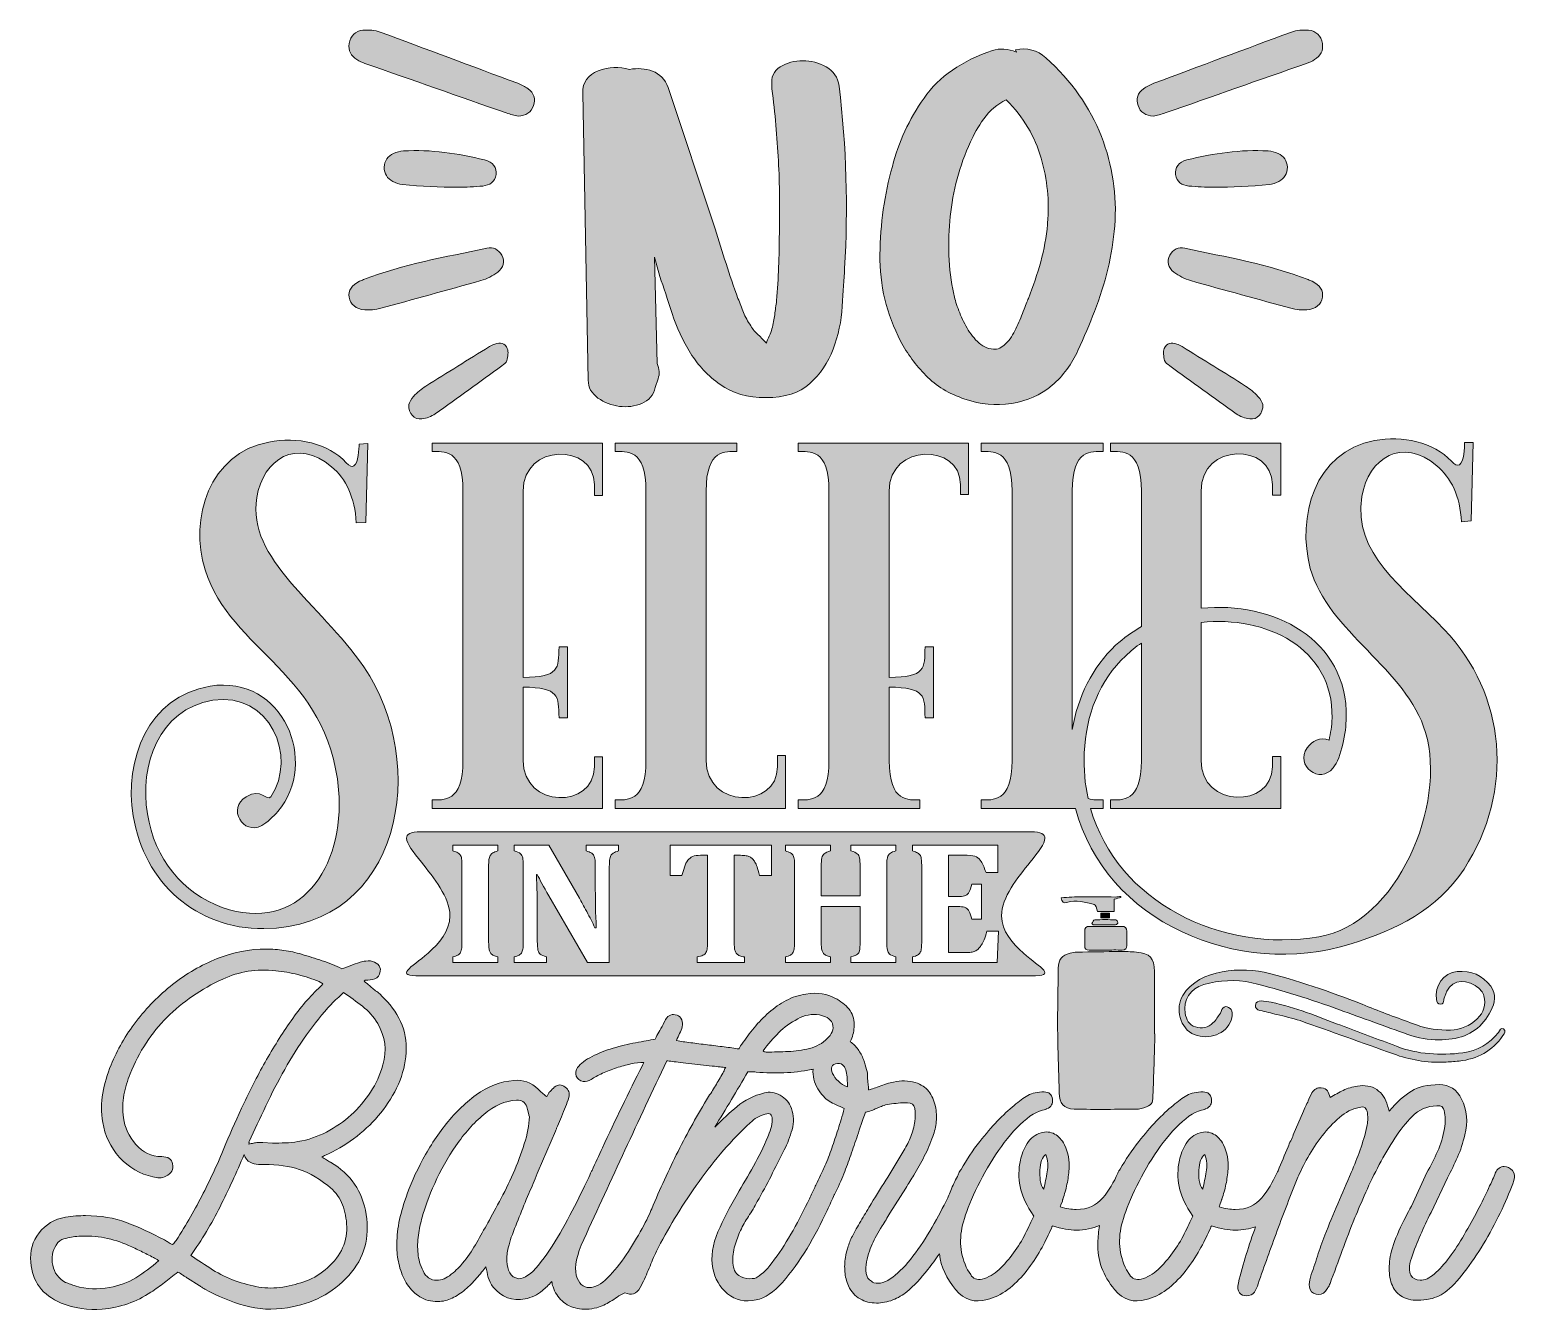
# Model space of a CAD drawing. Header units: inches. Extents: x 43 to 998, y -952 to -128.
import ezdxf

# ---------------------------------------------------------------- set-up
doc = ezdxf.new("R2010")
doc.units = ezdxf.units.IN
doc.header["$MEASUREMENT"] = 0
doc.layers.add('Layer 1', color=7, linetype='Continuous')

# ---------------------------------------------------------------- blocks, each defined once
blk = doc.blocks.new('block 2')
at = {"layer": 'Layer 1', "true_color": 0xffffff}
h = blk.add_hatch(color=7, dxfattribs=at)
h.dxf.hatch_style = 2
edge = h.paths.add_edge_path()
edge.add_spline(control_points=[(253.03, -147.37), (254.61, -148.37), (256.36, -149.18), (258.13, -149.81), (288.41, -160.48), (318.71, -171.13), (349.02, -181.73), (351.68, -182.66), (354.44, -183.29), (356.61, -183.89), (361.69, -183.39), (365.06, -181.36), (366.54, -177.01), (368.03, -172.63), (366.77, -168.85), (363.05, -166.17), (361.03, -164.72), (358.73, -163.53), (356.39, -162.66), (326.93, -151.61), (297.47, -140.55), (267.92, -129.75), (264.5, -128.5), (260.48, -128.15), (256.84, -128.48), (252.02, -128.91), (248.83, -132.11), (248, -137.01), (247.23, -141.53), (249.24, -144.99), (253.03, -147.37)], knot_values=[0, 0, 0, 0, 1, 1, 1, 2, 2, 2, 3, 3, 3, 4, 4, 4, 5, 5, 5, 6, 6, 6, 7, 7, 7, 8, 8, 8, 9, 9, 9, 10, 10, 10, 10], degree=3, periodic=1)
h = blk.add_hatch(color=7, dxfattribs=at)
h.dxf.hatch_style = 2
edge = h.paths.add_edge_path()
edge.add_spline(control_points=[(765.23, -183.89), (767.4, -183.29), (770.16, -182.66), (772.82, -181.73), (803.13, -171.13), (833.43, -160.48), (863.71, -149.81), (865.48, -149.18), (867.23, -148.37), (868.81, -147.37), (872.6, -144.99), (874.61, -141.53), (873.84, -137.01), (873.01, -132.11), (869.82, -128.91), (865, -128.48), (861.36, -128.15), (857.34, -128.5), (853.92, -129.75), (824.37, -140.55), (794.91, -151.61), (765.45, -162.66), (763.11, -163.53), (760.81, -164.72), (758.79, -166.17), (755.07, -168.85), (753.81, -172.63), (755.3, -177.01), (756.78, -181.36), (760.15, -183.39), (765.23, -183.89)], knot_values=[0, 0, 0, 0, 1, 1, 1, 2, 2, 2, 3, 3, 3, 4, 4, 4, 5, 5, 5, 6, 6, 6, 7, 7, 7, 8, 8, 8, 9, 9, 9, 10, 10, 10, 10], degree=3, periodic=1)
h = blk.add_hatch(color=7, dxfattribs=at)
h.dxf.hatch_style = 2
edge = h.paths.add_edge_path()
edge.add_spline(control_points=[(618.86, -350.68), (625.36, -357.37), (633.73, -362.42), (643.98, -365.84), (653.82, -369.25), (663.77, -370.19), (673.82, -368.63), (683.86, -367.08), (692.62, -363.2), (700.11, -356.98), (707.2, -350.76), (712.71, -343.3), (716.66, -334.6), (720.59, -325.9), (724.13, -317.51), (727.29, -309.42), (730.84, -300.41), (733.69, -291.32), (735.86, -282.15), (738.02, -272.98), (739.5, -263.73), (740.29, -254.4), (741.86, -234.82), (739.01, -215.63), (731.72, -196.82), (724.43, -178.02), (712.52, -161.16), (695.97, -146.24), (690.45, -141.27), (683.95, -139.55), (676.47, -141.11), (676.47, -141.11), (677.06, -142.51), (677.06, -142.51), (671.54, -140.34), (666.43, -140.02), (661.7, -141.57), (642, -148.1), (627.33, -158.29), (617.68, -172.11), (608.02, -185.95), (601.23, -200.63), (597.29, -216.17), (592.17, -234.2), (589.51, -253.09), (589.31, -272.82), (589.11, -292.56), (593.54, -311.13), (602.61, -328.54), (606.94, -336.62), (612.36, -344), (618.86, -350.68)], knot_values=[0, 0, 0, 0, 1, 1, 1, 2, 2, 2, 3, 3, 3, 4, 4, 4, 5, 5, 5, 6, 6, 6, 7, 7, 7, 8, 8, 8, 9, 9, 9, 10, 10, 10, 11, 11, 11, 12, 12, 12, 13, 13, 13, 14, 14, 14, 15, 15, 15, 16, 16, 16, 17, 17, 17, 17], degree=3, periodic=1)
edge = h.paths.add_edge_path()
edge.add_spline(control_points=[(634.52, -248.34), (635.31, -240.27), (636.78, -232.18), (638.95, -224.1), (641.11, -216.02), (643.98, -208.09), (647.52, -200.32), (649.49, -195.66), (652.34, -190.69), (656.09, -185.4), (659.83, -180.12), (664.66, -176.07), (670.57, -173.28), (681.59, -184.47), (689.08, -196.98), (693.02, -210.81), (696.95, -224.65), (698.34, -238.55), (697.16, -252.54), (697.16, -252.54), (697.16, -253.47), (697.16, -253.47), (696.36, -261.56), (694.89, -269.56), (692.72, -277.48), (690.55, -285.41), (687.9, -293.26), (684.75, -301.03), (683.95, -302.89), (682.87, -305.69), (681.5, -309.42), (680.11, -313.15), (678.54, -316.88), (676.77, -320.61), (675, -324.34), (672.83, -327.53), (670.27, -330.17), (667.7, -332.81), (665.04, -333.98), (662.29, -333.67), (658.35, -333.36), (654.91, -331.73), (651.95, -328.77), (649, -325.82), (646.53, -322.47), (644.57, -318.75), (642.59, -315.02), (640.92, -311.29), (639.54, -307.56), (638.16, -303.83), (637.27, -300.72), (636.88, -298.23), (634.91, -290.15), (633.83, -281.84), (633.63, -273.29), (633.43, -264.74), (633.73, -256.43), (634.52, -248.34)], knot_values=[0, 0, 0, 0, 1, 1, 1, 2, 2, 2, 3, 3, 3, 4, 4, 4, 5, 5, 5, 6, 6, 6, 7, 7, 7, 8, 8, 8, 9, 9, 9, 10, 10, 10, 11, 11, 11, 12, 12, 12, 13, 13, 13, 14, 14, 14, 15, 15, 15, 16, 16, 16, 17, 17, 17, 18, 18, 18, 19, 19, 19, 19], degree=3, periodic=1)
h = blk.add_hatch(color=7, dxfattribs=at)
h.dxf.hatch_style = 2
edge = h.paths.add_edge_path()
edge.add_spline(control_points=[(407.99, -365.14), (412.19, -368.1), (416.79, -369.87), (421.78, -370.5), (426.77, -371.12), (431.56, -370.5), (436.16, -368.63), (440.74, -366.77), (443.64, -363.35), (444.84, -358.38), (444.84, -358.38), (446.62, -352.78), (446.62, -352.78), (447.8, -349.68), (447.6, -346.42), (446.03, -342.99), (446.03, -342.99), (444.24, -274.45), (444.24, -274.45), (444.24, -274.45), (447.8, -287.04), (447.8, -287.04), (450.14, -293.88), (452.79, -301.81), (455.73, -310.82), (458.66, -319.84), (462.59, -328.3), (467.49, -336.23), (472.39, -344.16), (478.76, -350.92), (486.6, -356.51), (494.44, -362.11), (504.24, -364.9), (516, -364.9), (528.15, -364.9), (537.56, -361.87), (544.23, -355.81), (550.89, -349.75), (555.89, -342.37), (559.22, -333.67), (562.55, -324.97), (564.5, -315.8), (565.09, -306.16), (565.68, -296.53), (566.17, -288.44), (566.57, -281.91), (568.94, -242.75), (567.75, -203.58), (563.03, -164.42), (562.23, -158.82), (559.48, -154.71), (554.75, -152.06), (550.03, -149.43), (545, -148.1), (539.69, -148.1), (534.37, -148.1), (529.54, -149.43), (525.21, -152.06), (520.87, -154.71), (519.1, -158.82), (519.89, -164.42), (519.89, -164.42), (519.89, -166.28), (519.89, -166.28), (521.86, -181.83), (523.23, -197.22), (524.03, -212.44), (524.81, -227.68), (525.01, -243.21), (524.62, -259.07), (524.62, -273.68), (524.03, -288.13), (522.84, -302.43), (522.45, -305.54), (522.05, -308.57), (521.66, -311.52), (521.26, -314.48), (520.68, -317.51), (519.89, -320.61), (519.49, -322.17), (518.9, -323.72), (518.12, -325.27), (517.32, -326.83), (516.73, -328.38), (516.34, -329.94), (514.77, -328.07), (512.99, -326.29), (511.03, -324.57), (509.05, -322.87), (507.48, -320.93), (506.3, -318.75), (504.32, -315.95), (502.75, -313.08), (501.57, -310.12), (500.39, -307.17), (499.21, -304.14), (498.03, -301.03), (495.26, -293.57), (492.71, -286.11), (490.34, -278.65), (487.98, -271.19), (485.62, -263.73), (483.25, -256.27), (483.25, -256.27), (453.12, -165.35), (453.12, -165.35), (451.14, -160.07), (447.8, -156.57), (443.07, -154.86), (438.34, -153.16), (433.41, -152.76), (428.3, -153.7), (421.6, -151.83), (414.9, -152.14), (408.21, -154.63), (401.5, -157.12), (398.16, -161.94), (398.16, -169.08), (398.16, -169.08), (401.71, -353.72), (401.71, -353.72), (401.71, -358.38), (403.8, -362.19), (407.99, -365.14)], knot_values=[0, 0, 0, 0, 1, 1, 1, 2, 2, 2, 3, 3, 3, 4, 4, 4, 5, 5, 5, 6, 6, 6, 7, 7, 7, 8, 8, 8, 9, 9, 9, 10, 10, 10, 11, 11, 11, 12, 12, 12, 13, 13, 13, 14, 14, 14, 15, 15, 15, 16, 16, 16, 17, 17, 17, 18, 18, 18, 19, 19, 19, 20, 20, 20, 21, 21, 21, 22, 22, 22, 23, 23, 23, 24, 24, 24, 25, 25, 25, 26, 26, 26, 27, 27, 27, 28, 28, 28, 29, 29, 29, 30, 30, 30, 31, 31, 31, 32, 32, 32, 33, 33, 33, 34, 34, 34, 35, 35, 35, 36, 36, 36, 37, 37, 37, 38, 38, 38, 39, 39, 39, 40, 40, 40, 41, 41, 41, 41], degree=3, periodic=1)
h = blk.add_hatch(color=7, dxfattribs=at)
h.dxf.hatch_style = 2
edge = h.paths.add_edge_path()
edge.add_spline(control_points=[(282.27, -227.84), (294.37, -228.84), (306.09, -229.67), (317.96, -229.55), (323.24, -229.49), (328.54, -229.24), (333.93, -228.74), (338.43, -228.32), (341.67, -226.11), (342.42, -221.35), (343.09, -217.01), (340.52, -213.18), (335.12, -211.89), (317.96, -207.81), (300.61, -205.09), (282.88, -206.16), (280.74, -206.29), (278.52, -206.9), (276.55, -207.77), (272.77, -209.41), (270.71, -212.55), (270.54, -216.63), (270.37, -220.76), (272.48, -223.9), (276.06, -225.8), (277.96, -226.81), (280.15, -227.67), (282.27, -227.84)], knot_values=[0, 0, 0, 0, 1, 1, 1, 2, 2, 2, 3, 3, 3, 4, 4, 4, 5, 5, 5, 6, 6, 6, 7, 7, 7, 8, 8, 8, 9, 9, 9, 9], degree=3, periodic=1)
h = blk.add_hatch(color=7, dxfattribs=at)
h.dxf.hatch_style = 2
edge = h.paths.add_edge_path()
edge.add_spline(control_points=[(787.91, -228.74), (793.3, -229.24), (798.6, -229.49), (803.88, -229.55), (815.75, -229.67), (827.47, -228.84), (839.57, -227.84), (841.69, -227.67), (843.88, -226.81), (845.78, -225.8), (849.36, -223.9), (851.47, -220.76), (851.3, -216.63), (851.13, -212.55), (849.07, -209.41), (845.29, -207.77), (843.32, -206.9), (841.1, -206.29), (838.96, -206.16), (821.23, -205.09), (803.88, -207.81), (786.72, -211.89), (781.32, -213.18), (778.75, -217.01), (779.42, -221.35), (780.17, -226.11), (783.41, -228.32), (787.91, -228.74)], knot_values=[0, 0, 0, 0, 1, 1, 1, 2, 2, 2, 3, 3, 3, 4, 4, 4, 5, 5, 5, 6, 6, 6, 7, 7, 7, 8, 8, 8, 9, 9, 9, 9], degree=3, periodic=1)
h = blk.add_hatch(color=7, dxfattribs=at)
h.dxf.hatch_style = 2
edge = h.paths.add_edge_path()
edge.add_spline(control_points=[(254.57, -290.02), (249.66, -292.42), (247.31, -296.08), (247.94, -300.25), (248.65, -304.89), (252.32, -307.89), (258.05, -308.46), (258.99, -308.55), (259.94, -308.48), (261.89, -308.48), (263.07, -308.3), (265.3, -308.18), (267.4, -307.61), (289.21, -301.67), (311.03, -295.76), (332.76, -289.55), (336.59, -288.46), (340.36, -286.46), (343.55, -284.07), (347.07, -281.43), (348.43, -277.45), (346.11, -273.17), (344.07, -269.41), (340.6, -267.95), (336.53, -268.81), (309.82, -274.45), (282.81, -278.96), (257.21, -288.99), (256.33, -289.34), (255.42, -289.61), (254.57, -290.02)], knot_values=[0, 0, 0, 0, 1, 1, 1, 2, 2, 2, 3, 3, 3, 4, 4, 4, 5, 5, 5, 6, 6, 6, 7, 7, 7, 8, 8, 8, 9, 9, 9, 10, 10, 10, 10], degree=3, periodic=1)
h = blk.add_hatch(color=7, dxfattribs=at)
h.dxf.hatch_style = 2
edge = h.paths.add_edge_path()
edge.add_spline(control_points=[(775.73, -273.17), (773.41, -277.45), (774.77, -281.43), (778.29, -284.07), (781.48, -286.46), (785.25, -288.46), (789.08, -289.55), (810.81, -295.76), (832.63, -301.67), (854.44, -307.61), (856.54, -308.18), (858.77, -308.3), (859.95, -308.48), (861.9, -308.48), (862.85, -308.55), (863.79, -308.46), (869.52, -307.89), (873.19, -304.89), (873.9, -300.25), (874.53, -296.08), (872.18, -292.42), (867.27, -290.02), (866.42, -289.61), (865.51, -289.34), (864.63, -288.99), (839.03, -278.96), (812.02, -274.45), (785.31, -268.81), (781.24, -267.95), (777.77, -269.41), (775.73, -273.17)], knot_values=[0, 0, 0, 0, 1, 1, 1, 2, 2, 2, 3, 3, 3, 4, 4, 4, 5, 5, 5, 6, 6, 6, 7, 7, 7, 8, 8, 8, 9, 9, 9, 10, 10, 10, 10], degree=3, periodic=1)
h = blk.add_hatch(color=7, dxfattribs=at)
h.dxf.hatch_style = 2
edge = h.paths.add_edge_path()
edge.add_spline(control_points=[(341.64, -330.41), (340.45, -330.8), (339.31, -331.39), (338.25, -332.05), (324.6, -340.48), (310.94, -348.88), (297.39, -357.46), (294.49, -359.29), (291.78, -361.57), (289.42, -364.06), (287.78, -365.78), (286.88, -368.21), (286.26, -369.28), (286.13, -375.31), (289.84, -379.15), (294.74, -378.58), (297.73, -378.23), (300.93, -377.03), (303.39, -375.29), (317.77, -365.13), (331.98, -354.72), (346.21, -344.34), (347.46, -343.43), (349.15, -342.33), (349.45, -341.05), (350.04, -338.51), (350.6, -335.45), (349.69, -333.21), (348.37, -329.95), (345.02, -329.29), (341.64, -330.41)], knot_values=[0, 0, 0, 0, 1, 1, 1, 2, 2, 2, 3, 3, 3, 4, 4, 4, 5, 5, 5, 6, 6, 6, 7, 7, 7, 8, 8, 8, 9, 9, 9, 10, 10, 10, 10], degree=3, periodic=1)
h = blk.add_hatch(color=7, dxfattribs=at)
h.dxf.hatch_style = 2
edge = h.paths.add_edge_path()
edge.add_spline(control_points=[(772.15, -333.21), (771.24, -335.45), (771.8, -338.51), (772.39, -341.05), (772.69, -342.33), (774.38, -343.43), (775.63, -344.34), (789.86, -354.72), (804.07, -365.13), (818.45, -375.29), (820.91, -377.03), (824.11, -378.23), (827.1, -378.58), (832, -379.15), (835.71, -375.31), (835.58, -369.28), (834.96, -368.21), (834.06, -365.78), (832.42, -364.06), (830.06, -361.57), (827.35, -359.29), (824.45, -357.46), (810.9, -348.88), (797.24, -340.48), (783.59, -332.05), (782.53, -331.39), (781.39, -330.8), (780.2, -330.41), (776.82, -329.29), (773.47, -329.95), (772.15, -333.21)], knot_values=[0, 0, 0, 0, 1, 1, 1, 2, 2, 2, 3, 3, 3, 4, 4, 4, 5, 5, 5, 6, 6, 6, 7, 7, 7, 8, 8, 8, 9, 9, 9, 10, 10, 10, 10], degree=3, periodic=1)
h = blk.add_hatch(color=7, dxfattribs=at)
h.dxf.hatch_style = 2
edge = h.paths.add_edge_path()
edge.add_spline(control_points=[(193.07, -706.57), (281.83, -705.6), (300.04, -600.25), (257.45, -538.15), (228.83, -496.86), (182.34, -469.22), (188.52, -429.23), (192.74, -404.19), (214.53, -390.54), (236.64, -409.4), (246.06, -417.2), (251.59, -428.9), (252.57, -445.49), (252.57, -445.49), (258.74, -445.16), (258.74, -445.16), (258.74, -445.16), (260.05, -394.44), (260.05, -394.44), (260.05, -394.44), (254.52, -394.77), (254.52, -394.77), (254.19, -397.69), (254.19, -406.8), (250.94, -408.75), (249.97, -409.72), (248.34, -409.07), (246.06, -406.8), (234.69, -394.12), (214.53, -389.89), (196.32, -393.47), (157.95, -400.62), (144.95, -442.89), (155.35, -475.73), (171.93, -528.4), (234.36, -541.73), (241.19, -617.16), (245.41, -667.88), (215.5, -710.15), (166.41, -692.92), (141.05, -683.81), (122.84, -661.7), (118.29, -632.77), (113.08, -601.55), (125.44, -565.46), (160.23, -559.61), (196.97, -553.76), (214.85, -596.02), (197.62, -621.71), (194.69, -624.96), (191.77, -615.53), (181.69, -621.71), (169.33, -629.19), (179.74, -646.75), (191.77, -640.24), (195.34, -638.29), (199.24, -634.39), (202.17, -631.14), (228.83, -599.6), (205.75, -543.03), (158.6, -550.51), (118.61, -557.33), (103.01, -597.98), (109.18, -634.07), (116.01, -676.98), (149.83, -706.9), (193.07, -706.57)], knot_values=[0, 0, 0, 0, 1, 1, 1, 2, 2, 2, 3, 3, 3, 4, 4, 4, 5, 5, 5, 6, 6, 6, 7, 7, 7, 8, 8, 8, 9, 9, 9, 10, 10, 10, 11, 11, 11, 12, 12, 12, 13, 13, 13, 14, 14, 14, 15, 15, 15, 16, 16, 16, 17, 17, 17, 18, 18, 18, 19, 19, 19, 20, 20, 20, 21, 21, 21, 22, 22, 22, 22], degree=3, periodic=1)
h = blk.add_hatch(color=7, dxfattribs=at)
h.dxf.hatch_style = 2
edge = h.paths.add_edge_path()
edge.add_spline(control_points=[(866.06, -474.75), (877.11, -515.39), (928.16, -539.45), (940.19, -580.42), (953.85, -626.26), (922.31, -703.32), (871.59, -711.77), (808.92, -722.49), (741.84, -689.53), (724.76, -629.19), (727.42, -629.19), (730.1, -629.19), (732.76, -629.19), (732.76, -629.19), (732.76, -623.66), (732.76, -623.66), (730.03, -623.66), (726.5, -623.99), (723.17, -622.86), (721.15, -613.62), (720.27, -603.79), (720.72, -593.42), (721.7, -569.36), (730.48, -546.6), (747.38, -531), (750.31, -528.07), (753.89, -525.15), (757.47, -522.87), (757.47, -522.87), (757.47, -598.3), (757.47, -598.3), (757.47, -625.94), (744.79, -623.66), (737.63, -623.66), (737.63, -623.66), (737.63, -629.19), (737.63, -629.19), (737.63, -629.19), (847.2, -629.19), (847.2, -629.19), (847.2, -629.19), (847.2, -595.7), (847.2, -595.7), (847.2, -595.7), (841.67, -595.7), (841.67, -595.7), (841.67, -595.7), (841.67, -602.53), (841.67, -602.53), (841.67, -629.19), (795.83, -629.19), (795.83, -598.3), (795.83, -598.3), (795.83, -509.54), (795.83, -509.54), (837.12, -504.99), (881.02, -525.8), (880.04, -570.99), (880.04, -576.52), (879.06, -580.42), (878.09, -585.3), (872.56, -583.02), (867.03, -585.95), (864.11, -590.17), (855.98, -601.88), (872.24, -613.91), (880.69, -603.18), (886.22, -596.67), (889.14, -579.77), (889.14, -570.99), (890.45, -520.27), (841.67, -495.56), (795.83, -500.44), (795.83, -500.44), (795.83, -425), (795.83, -425), (795.83, -393.79), (841.67, -393.79), (841.67, -420.78), (841.67, -424.68), (841.67, -427.28), (841.67, -427.61), (841.67, -427.61), (847.2, -427.61), (847.2, -427.61), (847.2, -427.61), (847.2, -394.12), (847.2, -394.12), (847.2, -394.12), (737.63, -394.12), (737.63, -394.12), (737.63, -394.12), (737.63, -399.64), (737.63, -399.64), (744.79, -399.64), (757.47, -397.37), (757.47, -425), (757.47, -425), (757.47, -512.14), (757.47, -512.14), (751.61, -515.72), (746.08, -519.62), (740.88, -524.17), (725.83, -538.43), (716.57, -557.61), (712.93, -578.42), (712.93, -527.24), (712.93, -476.24), (712.93, -425), (712.93, -397.37), (725.61, -399.64), (732.76, -399.64), (732.76, -399.64), (732.76, -394.12), (732.76, -394.12), (706.75, -394.12), (680.41, -394.12), (654.4, -394.12), (654.4, -394.12), (654.4, -399.64), (654.4, -399.64), (661.56, -399.64), (674.24, -397.37), (674.24, -425), (674.24, -482.88), (674.24, -540.43), (674.24, -598.3), (674.24, -625.94), (661.56, -623.66), (654.4, -623.66), (654.4, -623.66), (654.4, -629.19), (654.4, -629.19), (674.53, -629.19), (694.85, -629.19), (715.06, -629.19), (733.98, -701.71), (818.91, -739.13), (892.39, -716.32), (921.33, -707.22), (947.67, -694.54), (964.9, -668.2), (997.74, -617.81), (991.89, -555.71), (952.22, -514.09), (925.56, -486.13), (893.37, -465.65), (899.22, -428.58), (903.45, -403.54), (925.56, -389.89), (947.34, -408.75), (956.77, -416.55), (962.3, -428.26), (963.28, -444.84), (963.28, -444.84), (969.45, -444.19), (969.45, -444.19), (969.45, -444.19), (970.75, -393.79), (970.75, -393.79), (970.75, -393.79), (965.23, -393.79), (965.23, -393.79), (965.23, -397.04), (964.9, -406.15), (961.97, -408.1), (960.67, -408.75), (959.05, -408.42), (956.77, -405.82), (945.39, -393.47), (925.23, -389.24), (907.35, -392.49), (868.66, -399.64), (857.28, -441.91), (866.06, -474.75)], knot_values=[0, 0, 0, 0, 1, 1, 1, 2, 2, 2, 3, 3, 3, 4, 4, 4, 5, 5, 5, 6, 6, 6, 7, 7, 7, 8, 8, 8, 9, 9, 9, 10, 10, 10, 11, 11, 11, 12, 12, 12, 13, 13, 13, 14, 14, 14, 15, 15, 15, 16, 16, 16, 17, 17, 17, 18, 18, 18, 19, 19, 19, 20, 20, 20, 21, 21, 21, 22, 22, 22, 23, 23, 23, 24, 24, 24, 25, 25, 25, 26, 26, 26, 27, 27, 27, 28, 28, 28, 29, 29, 29, 30, 30, 30, 31, 31, 31, 32, 32, 32, 33, 33, 33, 34, 34, 34, 35, 35, 35, 36, 36, 36, 37, 37, 37, 38, 38, 38, 39, 39, 39, 40, 40, 40, 41, 41, 41, 42, 42, 42, 43, 43, 43, 44, 44, 44, 45, 45, 45, 46, 46, 46, 47, 47, 47, 48, 48, 48, 49, 49, 49, 50, 50, 50, 51, 51, 51, 52, 52, 52, 53, 53, 53, 54, 54, 54, 55, 55, 55, 56, 56, 56, 57, 57, 57, 58, 58, 58, 58], degree=3, periodic=1)
h = blk.add_hatch(color=7, dxfattribs=at)
h.dxf.hatch_style = 2
edge = h.paths.add_edge_path()
edge.add_spline(control_points=[(410.9, -427.93), (410.9, -427.93), (410.9, -394.12), (410.9, -394.12), (410.9, -394.12), (301.33, -394.12), (301.33, -394.12), (301.33, -394.12), (301.33, -399.64), (301.33, -399.64), (308.48, -399.64), (321.16, -397.37), (321.16, -425), (321.16, -482.88), (321.16, -540.43), (321.16, -598.3), (321.16, -625.94), (308.48, -623.66), (301.33, -623.66), (301.33, -623.66), (301.33, -629.19), (301.33, -629.19), (301.33, -629.19), (410.9, -629.19), (410.9, -629.19), (410.9, -629.19), (410.9, -596.02), (410.9, -596.02), (410.9, -596.02), (405.69, -596.02), (405.69, -596.02), (405.69, -596.02), (405.69, -602.53), (405.69, -602.53), (405.69, -629.51), (359.85, -629.51), (359.85, -598.3), (359.85, -598.3), (359.85, -551.16), (359.85, -551.16), (383.26, -551.48), (382.61, -556.68), (382.93, -570.99), (382.93, -570.99), (388.46, -570.99), (388.46, -570.99), (388.46, -555.71), (388.46, -540.43), (388.46, -525.15), (388.46, -525.15), (382.93, -525.15), (382.93, -525.15), (382.61, -539.45), (383.26, -544.65), (359.85, -544.98), (359.85, -544.98), (359.85, -425), (359.85, -425), (359.85, -394.12), (405.69, -394.12), (405.69, -420.78), (405.69, -425), (405.69, -427.28), (405.69, -427.93), (405.69, -427.93), (410.9, -427.93), (410.9, -427.93)], knot_values=[0, 0, 0, 0, 1, 1, 1, 2, 2, 2, 3, 3, 3, 4, 4, 4, 5, 5, 5, 6, 6, 6, 7, 7, 7, 8, 8, 8, 9, 9, 9, 10, 10, 10, 11, 11, 11, 12, 12, 12, 13, 13, 13, 14, 14, 14, 15, 15, 15, 16, 16, 16, 17, 17, 17, 18, 18, 18, 19, 19, 19, 20, 20, 20, 21, 21, 21, 22, 22, 22, 22], degree=3, periodic=1)
h = blk.add_hatch(color=7, dxfattribs=at)
h.dxf.hatch_style = 2
edge = h.paths.add_edge_path()
edge.add_spline(control_points=[(419.02, -623.66), (419.02, -623.66), (419.02, -629.19), (419.02, -629.19), (419.02, -629.19), (528.59, -629.19), (528.59, -629.19), (528.59, -629.19), (528.59, -595.05), (528.59, -595.05), (528.59, -595.05), (523.39, -595.05), (523.39, -595.05), (523.39, -595.37), (523.39, -598.63), (523.39, -602.53), (523.39, -629.51), (477.54, -629.51), (477.54, -598.3), (477.54, -540.43), (477.54, -482.88), (477.54, -425), (477.54, -397.37), (490.22, -399.64), (497.38, -399.64), (497.38, -399.64), (497.38, -394.12), (497.38, -394.12), (471.37, -394.12), (445.03, -394.12), (419.02, -394.12), (419.02, -394.12), (419.02, -399.64), (419.02, -399.64), (426.17, -399.64), (438.85, -397.37), (438.85, -425), (438.85, -482.88), (438.85, -540.43), (438.85, -598.3), (438.85, -625.94), (426.17, -623.66), (419.02, -623.66)], knot_values=[0, 0, 0, 0, 1, 1, 1, 2, 2, 2, 3, 3, 3, 4, 4, 4, 5, 5, 5, 6, 6, 6, 7, 7, 7, 8, 8, 8, 9, 9, 9, 10, 10, 10, 11, 11, 11, 12, 12, 12, 13, 13, 13, 14, 14, 14, 14], degree=3, periodic=1)
h = blk.add_hatch(color=7, dxfattribs=at)
h.dxf.hatch_style = 2
edge = h.paths.add_edge_path()
edge.add_spline(control_points=[(536.71, -623.66), (536.71, -623.66), (536.71, -629.19), (536.71, -629.19), (562.72, -629.19), (589.06, -629.19), (615.07, -629.19), (615.07, -629.19), (615.07, -623.66), (615.07, -623.66), (607.92, -623.66), (595.24, -625.94), (595.24, -598.3), (595.24, -598.3), (595.24, -551.16), (595.24, -551.16), (618.65, -551.48), (618, -556.68), (618.32, -570.99), (618.32, -570.99), (623.85, -570.99), (623.85, -570.99), (623.85, -555.71), (623.85, -540.43), (623.85, -525.15), (623.85, -525.15), (618.32, -525.15), (618.32, -525.15), (618, -539.45), (618.65, -544.65), (595.24, -544.98), (595.24, -544.98), (595.24, -425), (595.24, -425), (595.24, -394.12), (641.08, -394.12), (641.08, -420.78), (641.08, -425), (641.08, -426.63), (641.08, -427.28), (641.08, -427.28), (646.28, -427.28), (646.28, -427.28), (646.28, -427.28), (646.28, -394.12), (646.28, -394.12), (646.28, -394.12), (536.71, -394.12), (536.71, -394.12), (536.71, -394.12), (536.71, -399.64), (536.71, -399.64), (543.86, -399.64), (556.55, -397.37), (556.55, -425), (556.55, -482.88), (556.55, -540.43), (556.55, -598.3), (556.55, -625.94), (543.86, -623.66), (536.71, -623.66)], knot_values=[0, 0, 0, 0, 1, 1, 1, 2, 2, 2, 3, 3, 3, 4, 4, 4, 5, 5, 5, 6, 6, 6, 7, 7, 7, 8, 8, 8, 9, 9, 9, 10, 10, 10, 11, 11, 11, 12, 12, 12, 13, 13, 13, 14, 14, 14, 15, 15, 15, 16, 16, 16, 17, 17, 17, 18, 18, 18, 19, 19, 19, 20, 20, 20, 20], degree=3, periodic=1)
h = blk.add_hatch(color=7, dxfattribs=at)
h.dxf.hatch_style = 2
edge = h.paths.add_edge_path()
edge.add_spline(control_points=[(298.75, -722.26), (287.61, -732.03), (276.51, -737.02), (293.9, -737.02), (293.9, -737.02), (686.38, -737.02), (686.38, -737.02), (703.76, -737.02), (692.68, -732.03), (681.54, -722.26), (674.56, -716.13), (667.55, -708.11), (667.55, -698.28), (667.55, -686.39), (677.81, -673.84), (685.88, -663.83), (691.12, -657.34), (695.42, -651.93), (695.42, -648.45), (695.42, -645.8), (692.91, -644.28), (686.38, -644.28), (686.38, -644.28), (293.9, -644.28), (293.9, -644.28), (287.38, -644.28), (284.87, -645.8), (284.87, -648.45), (284.87, -651.93), (289.17, -657.34), (294.41, -663.83), (302.48, -673.84), (312.74, -686.39), (312.74, -698.28), (312.74, -708.11), (305.73, -716.13), (298.75, -722.26)], knot_values=[0, 0, 0, 0, 1, 1, 1, 2, 2, 2, 3, 3, 3, 4, 4, 4, 5, 5, 5, 6, 6, 6, 7, 7, 7, 8, 8, 8, 9, 9, 9, 10, 10, 10, 11, 11, 11, 12, 12, 12, 12], degree=3, periodic=1)
edge = h.paths.add_edge_path()
edge.add_spline(control_points=[(610.24, -724.75), (611.61, -724.38), (612.69, -723.99), (613.48, -723.56), (614.27, -723.14), (614.86, -722.55), (615.25, -721.79), (615.64, -721.04), (615.89, -720.08), (616, -718.92), (616.11, -717.75), (616.16, -716.29), (616.16, -714.52), (616.16, -714.52), (616.16, -666.84), (616.16, -666.84), (616.16, -665.11), (616.12, -663.65), (616.02, -662.47), (615.93, -661.29), (615.69, -660.34), (615.3, -659.6), (614.92, -658.86), (614.33, -658.26), (613.53, -657.8), (612.74, -657.34), (611.64, -656.92), (610.24, -656.56), (610.24, -656.56), (610.24, -652.9), (610.24, -652.9), (610.24, -652.9), (665.11, -652.9), (665.11, -652.9), (665.11, -652.9), (665.11, -670.49), (665.11, -670.49), (665.11, -670.49), (657.53, -670.49), (657.53, -670.49), (656.32, -666.99), (655.28, -664.62), (654.44, -663.39), (653.59, -662.15), (652.57, -661.17), (651.39, -660.46), (650.21, -659.74), (648.2, -659.38), (645.37, -659.38), (645.37, -659.38), (633.31, -659.38), (633.31, -659.38), (633.31, -659.38), (633.31, -685.92), (633.31, -685.92), (633.31, -685.92), (640.61, -685.92), (640.61, -685.92), (642.23, -685.92), (643.5, -685.7), (644.42, -685.23), (645.35, -684.77), (646.11, -684.01), (646.72, -682.94), (647.33, -681.87), (647.91, -680.21), (648.46, -677.96), (648.46, -677.96), (654.71, -677.96), (654.71, -677.96), (654.71, -677.96), (654.71, -700.42), (654.71, -700.42), (654.71, -700.42), (648.46, -700.42), (648.46, -700.42), (647.95, -698.28), (647.38, -696.64), (646.75, -695.52), (646.12, -694.4), (645.37, -693.59), (644.51, -693.12), (643.64, -692.64), (642.34, -692.4), (640.61, -692.4), (640.61, -692.4), (633.31, -692.4), (633.31, -692.4), (633.31, -692.4), (633.31, -721.93), (633.31, -721.93), (633.31, -721.93), (645.31, -721.93), (645.31, -721.93), (646.6, -721.93), (647.69, -721.85), (648.57, -721.68), (649.46, -721.52), (650.25, -721.23), (650.95, -720.82), (651.65, -720.42), (652.32, -719.87), (652.97, -719.16), (653.61, -718.46), (654.19, -717.71), (654.68, -716.9), (655.18, -716.09), (655.71, -715.02), (656.26, -713.69), (656.81, -712.36), (657.42, -710.54), (658.09, -708.21), (658.09, -708.21), (665.66, -708.21), (665.66, -708.21), (665.66, -708.21), (664.61, -728.4), (664.61, -728.4), (664.61, -728.4), (610.24, -728.4), (610.24, -728.4), (610.24, -728.4), (610.24, -724.75), (610.24, -724.75)], knot_values=[0, 0, 0, 0, 1, 1, 1, 2, 2, 2, 3, 3, 3, 4, 4, 4, 5, 5, 5, 6, 6, 6, 7, 7, 7, 8, 8, 8, 9, 9, 9, 10, 10, 10, 11, 11, 11, 12, 12, 12, 13, 13, 13, 14, 14, 14, 15, 15, 15, 16, 16, 16, 17, 17, 17, 18, 18, 18, 19, 19, 19, 20, 20, 20, 21, 21, 21, 22, 22, 22, 23, 23, 23, 24, 24, 24, 25, 25, 25, 26, 26, 26, 27, 27, 27, 28, 28, 28, 29, 29, 29, 30, 30, 30, 31, 31, 31, 32, 32, 32, 33, 33, 33, 34, 34, 34, 35, 35, 35, 36, 36, 36, 37, 37, 37, 38, 38, 38, 39, 39, 39, 40, 40, 40, 41, 41, 41, 41], degree=3, periodic=1)
edge = h.paths.add_edge_path()
edge.add_spline(control_points=[(528.5, -724.75), (529.86, -724.38), (530.94, -723.99), (531.73, -723.56), (532.53, -723.14), (533.12, -722.55), (533.5, -721.79), (533.89, -721.04), (534.14, -720.08), (534.25, -718.92), (534.36, -717.75), (534.42, -716.29), (534.42, -714.52), (534.42, -714.52), (534.42, -666.84), (534.42, -666.84), (534.42, -665.11), (534.37, -663.65), (534.28, -662.47), (534.19, -661.29), (533.95, -660.34), (533.56, -659.6), (533.17, -658.86), (532.58, -658.26), (531.79, -657.8), (531, -657.34), (529.9, -656.92), (528.5, -656.56), (528.5, -656.56), (528.5, -652.9), (528.5, -652.9), (528.5, -652.9), (557.54, -652.9), (557.54, -652.9), (557.54, -652.9), (557.54, -656.56), (557.54, -656.56), (555.58, -657.11), (554.25, -657.72), (553.53, -658.38), (552.81, -659.05), (552.3, -659.92), (552, -661.01), (551.71, -662.09), (551.56, -664.06), (551.56, -666.9), (551.56, -666.9), (551.56, -685.37), (551.56, -685.37), (551.56, -685.37), (576.56, -685.37), (576.56, -685.37), (576.56, -685.37), (576.56, -666.9), (576.56, -666.9), (576.56, -664.1), (576.44, -662.15), (576.2, -661.06), (575.96, -659.98), (575.48, -659.09), (574.76, -658.41), (574.04, -657.73), (572.69, -657.11), (570.7, -656.56), (570.7, -656.56), (570.7, -652.9), (570.7, -652.9), (570.7, -652.9), (599.57, -652.9), (599.57, -652.9), (599.57, -652.9), (599.57, -656.56), (599.57, -656.56), (597.95, -657), (596.77, -657.47), (596.03, -657.97), (595.29, -658.46), (594.77, -659.1), (594.45, -659.87), (594.14, -660.65), (593.94, -661.51), (593.85, -662.47), (593.75, -663.43), (593.71, -664.91), (593.71, -666.9), (593.71, -666.9), (593.71, -714.52), (593.71, -714.52), (593.71, -717.36), (593.83, -719.3), (594.07, -720.35), (594.31, -721.4), (594.79, -722.28), (595.53, -722.98), (596.27, -723.68), (597.62, -724.27), (599.57, -724.75), (599.57, -724.75), (599.57, -728.4), (599.57, -728.4), (599.57, -728.4), (570.7, -728.4), (570.7, -728.4), (570.7, -728.4), (570.7, -724.75), (570.7, -724.75), (572.84, -724.2), (574.22, -723.65), (574.85, -723.09), (575.47, -722.54), (575.92, -721.76), (576.17, -720.74), (576.43, -719.73), (576.56, -717.65), (576.56, -714.52), (576.56, -714.52), (576.56, -692.34), (576.56, -692.34), (576.56, -692.34), (551.56, -692.34), (551.56, -692.34), (551.56, -692.34), (551.56, -714.52), (551.56, -714.52), (551.56, -715.81), (551.6, -717.01), (551.67, -718.11), (551.75, -719.22), (551.89, -720.13), (552.12, -720.82), (552.34, -721.52), (552.66, -722.12), (553.08, -722.59), (553.51, -723.07), (554.09, -723.49), (554.83, -723.84), (555.56, -724.19), (556.47, -724.49), (557.54, -724.75), (557.54, -724.75), (557.54, -728.4), (557.54, -728.4), (557.54, -728.4), (528.5, -728.4), (528.5, -728.4), (528.5, -728.4), (528.5, -724.75), (528.5, -724.75)], knot_values=[0, 0, 0, 0, 1, 1, 1, 2, 2, 2, 3, 3, 3, 4, 4, 4, 5, 5, 5, 6, 6, 6, 7, 7, 7, 8, 8, 8, 9, 9, 9, 10, 10, 10, 11, 11, 11, 12, 12, 12, 13, 13, 13, 14, 14, 14, 15, 15, 15, 16, 16, 16, 17, 17, 17, 18, 18, 18, 19, 19, 19, 20, 20, 20, 21, 21, 21, 22, 22, 22, 23, 23, 23, 24, 24, 24, 25, 25, 25, 26, 26, 26, 27, 27, 27, 28, 28, 28, 29, 29, 29, 30, 30, 30, 31, 31, 31, 32, 32, 32, 33, 33, 33, 34, 34, 34, 35, 35, 35, 36, 36, 36, 37, 37, 37, 38, 38, 38, 39, 39, 39, 40, 40, 40, 41, 41, 41, 42, 42, 42, 43, 43, 43, 44, 44, 44, 45, 45, 45, 46, 46, 46, 47, 47, 47, 48, 48, 48, 49, 49, 49, 49], degree=3, periodic=1)
edge = h.paths.add_edge_path()
edge.add_spline(control_points=[(454.44, -652.9), (454.44, -652.9), (519.54, -652.9), (519.54, -652.9), (519.54, -652.9), (519.54, -672.32), (519.54, -672.32), (519.54, -672.32), (511.96, -672.32), (511.96, -672.32), (511.26, -669.81), (510.71, -667.97), (510.3, -666.79), (509.9, -665.61), (509.44, -664.6), (508.95, -663.77), (508.45, -662.94), (507.92, -662.25), (507.37, -661.7), (506.82, -661.15), (506.23, -660.7), (505.6, -660.37), (504.97, -660.04), (504.19, -659.79), (503.25, -659.63), (502.31, -659.46), (501.08, -659.38), (499.57, -659.38), (499.57, -659.38), (495.59, -659.38), (495.59, -659.38), (495.59, -659.38), (495.59, -714.52), (495.59, -714.52), (495.59, -716.47), (495.64, -717.96), (495.76, -718.97), (495.87, -719.99), (496.07, -720.81), (496.36, -721.43), (496.66, -722.06), (497.02, -722.57), (497.44, -722.95), (497.87, -723.34), (498.46, -723.69), (499.21, -724.01), (499.97, -724.32), (500.99, -724.57), (502.28, -724.75), (502.28, -724.75), (502.28, -728.4), (502.28, -728.4), (502.28, -728.4), (471.75, -728.4), (471.75, -728.4), (471.75, -728.4), (471.75, -724.75), (471.75, -724.75), (473.3, -724.49), (474.52, -724.15), (475.43, -723.73), (476.33, -723.3), (477, -722.7), (477.45, -721.93), (477.89, -721.16), (478.17, -720.17), (478.28, -718.97), (478.39, -717.77), (478.44, -716.29), (478.44, -714.52), (478.44, -714.52), (478.44, -659.38), (478.44, -659.38), (478.44, -659.38), (473.96, -659.38), (473.96, -659.38), (471.75, -659.38), (470.06, -659.63), (468.87, -660.15), (467.69, -660.67), (466.67, -661.48), (465.81, -662.59), (464.94, -663.69), (464.19, -665.17), (463.57, -667.04), (462.94, -668.9), (462.42, -670.66), (462.02, -672.32), (462.02, -672.32), (454.44, -672.32), (454.44, -672.32), (454.44, -672.32), (454.44, -652.9), (454.44, -652.9)], knot_values=[0, 0, 0, 0, 1, 1, 1, 2, 2, 2, 3, 3, 3, 4, 4, 4, 5, 5, 5, 6, 6, 6, 7, 7, 7, 8, 8, 8, 9, 9, 9, 10, 10, 10, 11, 11, 11, 12, 12, 12, 13, 13, 13, 14, 14, 14, 15, 15, 15, 16, 16, 16, 17, 17, 17, 18, 18, 18, 19, 19, 19, 20, 20, 20, 21, 21, 21, 22, 22, 22, 23, 23, 23, 24, 24, 24, 25, 25, 25, 26, 26, 26, 27, 27, 27, 28, 28, 28, 29, 29, 29, 30, 30, 30, 31, 31, 31, 31], degree=3, periodic=1)
edge = h.paths.add_edge_path()
edge.add_spline(control_points=[(354.05, -724.75), (355.42, -724.38), (356.5, -723.98), (357.29, -723.53), (358.08, -723.09), (358.67, -722.49), (359.06, -721.74), (359.45, -720.98), (359.69, -720.03), (359.81, -718.89), (359.92, -717.75), (359.97, -716.31), (359.97, -714.57), (359.97, -714.57), (359.97, -666.73), (359.97, -666.73), (359.97, -663.97), (359.85, -662.06), (359.61, -661.01), (359.37, -659.96), (358.87, -659.08), (358.12, -658.38), (357.36, -657.68), (356.01, -657.07), (354.05, -656.56), (354.05, -656.56), (354.05, -652.9), (354.05, -652.9), (354.05, -652.9), (376.45, -652.9), (376.45, -652.9), (376.45, -652.9), (396.03, -686.92), (396.03, -686.92), (397.25, -689.06), (398.84, -691.95), (400.79, -695.6), (402.74, -699.25), (404.48, -702.7), (405.99, -705.95), (405.99, -705.95), (406.87, -705.95), (406.87, -705.95), (406.47, -697.13), (406.27, -687.51), (406.27, -677.07), (406.27, -677.07), (406.27, -666.79), (406.27, -666.79), (406.27, -664.39), (406.17, -662.66), (405.99, -661.59), (405.8, -660.52), (405.52, -659.71), (405.13, -659.15), (404.74, -658.6), (404.23, -658.14), (403.58, -657.77), (402.94, -657.4), (401.86, -657), (400.35, -656.56), (400.35, -656.56), (400.35, -652.9), (400.35, -652.9), (400.35, -652.9), (421.25, -652.9), (421.25, -652.9), (421.25, -652.9), (421.25, -656.56), (421.25, -656.56), (419.78, -657.04), (418.74, -657.44), (418.13, -657.77), (417.52, -658.1), (417, -658.55), (416.58, -659.1), (416.16, -659.65), (415.83, -660.49), (415.61, -661.62), (415.39, -662.74), (415.28, -664.46), (415.28, -666.79), (415.28, -666.79), (415.28, -728.4), (415.28, -728.4), (415.28, -728.4), (401.23, -728.4), (401.23, -728.4), (401.23, -728.4), (376.34, -685.37), (376.34, -685.37), (372.99, -679.55), (370.52, -674.97), (368.93, -671.66), (368.93, -671.66), (368.43, -671.66), (368.43, -671.66), (368.8, -679.58), (368.99, -687.95), (368.99, -696.76), (368.99, -696.76), (368.99, -714.57), (368.99, -714.57), (368.99, -717.34), (369.12, -719.28), (369.4, -720.38), (369.68, -721.49), (370.18, -722.36), (370.89, -723.01), (371.61, -723.65), (372.97, -724.23), (374.96, -724.75), (374.96, -724.75), (374.96, -728.4), (374.96, -728.4), (374.96, -728.4), (354.05, -728.4), (354.05, -728.4), (354.05, -728.4), (354.05, -724.75), (354.05, -724.75)], knot_values=[0, 0, 0, 0, 1, 1, 1, 2, 2, 2, 3, 3, 3, 4, 4, 4, 5, 5, 5, 6, 6, 6, 7, 7, 7, 8, 8, 8, 9, 9, 9, 10, 10, 10, 11, 11, 11, 12, 12, 12, 13, 13, 13, 14, 14, 14, 15, 15, 15, 16, 16, 16, 17, 17, 17, 18, 18, 18, 19, 19, 19, 20, 20, 20, 21, 21, 21, 22, 22, 22, 23, 23, 23, 24, 24, 24, 25, 25, 25, 26, 26, 26, 27, 27, 27, 28, 28, 28, 29, 29, 29, 30, 30, 30, 31, 31, 31, 32, 32, 32, 33, 33, 33, 34, 34, 34, 35, 35, 35, 36, 36, 36, 37, 37, 37, 38, 38, 38, 39, 39, 39, 40, 40, 40, 40], degree=3, periodic=1)
edge = h.paths.add_edge_path()
edge.add_spline(control_points=[(314.62, -724.75), (315.98, -724.38), (317.06, -723.99), (317.86, -723.56), (318.65, -723.14), (319.24, -722.55), (319.63, -721.79), (320.01, -721.04), (320.26, -720.08), (320.37, -718.92), (320.48, -717.75), (320.54, -716.29), (320.54, -714.52), (320.54, -714.52), (320.54, -666.79), (320.54, -666.79), (320.54, -665.02), (320.49, -663.56), (320.4, -662.42), (320.31, -661.28), (320.07, -660.32), (319.68, -659.57), (319.29, -658.81), (318.7, -658.21), (317.91, -657.77), (317.12, -657.33), (316.02, -656.92), (314.62, -656.56), (314.62, -656.56), (314.62, -652.9), (314.62, -652.9), (314.62, -652.9), (343.66, -652.9), (343.66, -652.9), (343.66, -652.9), (343.66, -656.56), (343.66, -656.56), (342.14, -656.96), (341.03, -657.39), (340.31, -657.86), (339.59, -658.32), (339.05, -658.88), (338.68, -659.54), (338.31, -660.21), (338.05, -661.07), (337.91, -662.14), (337.76, -663.21), (337.68, -664.78), (337.68, -666.84), (337.68, -666.84), (337.68, -714.52), (337.68, -714.52), (337.68, -715.81), (337.72, -717.01), (337.79, -718.11), (337.87, -719.22), (338.01, -720.13), (338.24, -720.82), (338.46, -721.52), (338.78, -722.12), (339.2, -722.59), (339.63, -723.07), (340.21, -723.49), (340.95, -723.84), (341.68, -724.19), (342.59, -724.49), (343.66, -724.75), (343.66, -724.75), (343.66, -728.4), (343.66, -728.4), (343.66, -728.4), (314.62, -728.4), (314.62, -728.4), (314.62, -728.4), (314.62, -724.75), (314.62, -724.75)], knot_values=[0, 0, 0, 0, 1, 1, 1, 2, 2, 2, 3, 3, 3, 4, 4, 4, 5, 5, 5, 6, 6, 6, 7, 7, 7, 8, 8, 8, 9, 9, 9, 10, 10, 10, 11, 11, 11, 12, 12, 12, 13, 13, 13, 14, 14, 14, 15, 15, 15, 16, 16, 16, 17, 17, 17, 18, 18, 18, 19, 19, 19, 20, 20, 20, 21, 21, 21, 22, 22, 22, 23, 23, 23, 24, 24, 24, 25, 25, 25, 25], degree=3, periodic=1)
h = blk.add_hatch(color=7, dxfattribs=at)
h.dxf.hatch_style = 2
edge = h.paths.add_edge_path()
edge.add_spline(control_points=[(740.75, -686.22), (733.62, -686.19), (726.5, -686), (719.37, -686.05), (714.93, -686.07), (710.5, -686.42), (705.78, -686.64), (706.49, -689.47), (707.22, -690.44), (709.48, -689.7), (715.49, -687.72), (721.36, -689.6), (727.15, -690.94), (728.1, -691.17), (728.51, -693.69), (729.31, -695.48), (732.43, -695.48), (736.05, -695.48), (739.9, -695.48), (739.9, -692.81), (739.9, -690.32), (739.9, -687.59), (741.62, -687.18), (742.96, -686.86), (744.3, -686.54), (744.25, -686.3), (744.21, -686.07), (744.17, -685.83), (743.03, -685.97), (741.89, -686.23), (740.75, -686.22)], knot_values=[0, 0, 0, 0, 1, 1, 1, 2, 2, 2, 3, 3, 3, 4, 4, 4, 5, 5, 5, 6, 6, 6, 7, 7, 7, 8, 8, 8, 9, 9, 9, 10, 10, 10, 10], degree=3, periodic=1)
h = blk.add_hatch(color=7, dxfattribs=at)
h.dxf.hatch_style = 2
edge = h.paths.add_edge_path()
edge.add_spline(control_points=[(736.99, -696.64), (735.04, -696.64), (733.31, -696.64), (731.28, -696.64), (731.28, -697.75), (731.28, -698.55), (731.28, -699.52), (733.23, -699.52), (735.05, -699.52), (736.99, -699.52), (736.99, -698.5), (736.99, -697.64), (736.99, -696.64)], knot_values=[0, 0, 0, 0, 1, 1, 1, 2, 2, 2, 3, 3, 3, 4, 4, 4, 4], degree=3, periodic=1)
h = blk.add_hatch(color=7, dxfattribs=at)
h.dxf.hatch_style = 2
edge = h.paths.add_edge_path()
edge.add_spline(control_points=[(723.88, -720.34), (727.45, -720.29), (731.03, -720.33), (734.6, -720.33), (738.07, -720.33), (741.54, -720.24), (745, -720.36), (747.2, -720.44), (748.09, -719.39), (748.11, -717.39), (748.15, -714.34), (748.16, -711.29), (748.11, -708.24), (748.07, -706.07), (746.9, -705.07), (744.69, -705.08), (737.86, -705.12), (731.04, -705.08), (724.21, -705.08), (722, -705.08), (720.95, -706.14), (721, -708.39), (721.05, -711.43), (721.04, -714.48), (721, -717.53), (720.97, -719.54), (721.92, -720.36), (723.88, -720.34)], knot_values=[0, 0, 0, 0, 1, 1, 1, 2, 2, 2, 3, 3, 3, 4, 4, 4, 5, 5, 5, 6, 6, 6, 7, 7, 7, 8, 8, 8, 9, 9, 9, 9], degree=3, periodic=1)
h = blk.add_hatch(color=7, dxfattribs=at)
h.dxf.hatch_style = 2
edge = h.paths.add_edge_path()
edge.add_spline(control_points=[(725.62, -703.22), (725.89, -703.51), (726.17, -703.81), (726.44, -704.1), (731.25, -704.1), (736.06, -704.15), (740.87, -704.04), (741.41, -704.02), (742.44, -703.03), (742.37, -702.68), (742.23, -701.98), (741.48, -700.89), (740.95, -700.87), (736.45, -700.73), (731.93, -700.7), (727.43, -700.9), (726.79, -700.93), (726.22, -702.41), (725.62, -703.22)], knot_values=[0, 0, 0, 0, 1, 1, 1, 2, 2, 2, 3, 3, 3, 4, 4, 4, 5, 5, 5, 6, 6, 6, 6], degree=3, periodic=1)
h = blk.add_hatch(color=7, dxfattribs=at)
h.dxf.hatch_style = 2
edge = h.paths.add_edge_path()
edge.add_spline(control_points=[(282.01, -768.64), (279.56, -762.43), (275.79, -756.77), (270.69, -751.66), (269.13, -749.88), (267.46, -748.33), (265.69, -746.99), (263.91, -745.66), (262.13, -744.22), (260.36, -742.67), (260.36, -742.67), (259.69, -742), (259.69, -742), (259.69, -742), (258.36, -741), (258.36, -741), (258.36, -741), (257.7, -740.33), (257.7, -740.33), (257.7, -740.33), (258.36, -739.67), (258.36, -739.67), (260.58, -739.67), (262.63, -739.39), (264.52, -738.84), (266.41, -738.28), (267.57, -736.67), (268.02, -734.01), (268.24, -732.23), (267.69, -730.73), (266.35, -729.51), (265.02, -728.29), (263.47, -727.57), (261.69, -727.34), (259.47, -727.34), (257.81, -727.46), (256.7, -727.68), (254.48, -728.34), (252.31, -729.07), (250.2, -729.84), (248.09, -730.63), (245.82, -731.46), (243.38, -732.34), (239.38, -730.34), (235.16, -728.63), (230.72, -727.18), (226.28, -725.74), (221.84, -724.35), (217.4, -723.02), (213.62, -721.91), (209.85, -721.08), (206.08, -720.52), (202.3, -719.97), (198.53, -719.69), (194.76, -719.69), (183.88, -719.69), (173.33, -721.74), (163.12, -725.85), (152.9, -729.96), (143.36, -735.51), (134.48, -742.5), (125.6, -749.49), (117.77, -757.43), (111, -766.31), (104.23, -775.19), (98.84, -784.52), (94.85, -794.28), (92.4, -800.28), (90.63, -806.33), (89.52, -812.43), (88.41, -818.54), (88.41, -824.81), (89.52, -831.25), (90.85, -839.69), (94.46, -847.18), (100.34, -853.73), (106.22, -860.28), (113.38, -864.44), (121.82, -866.22), (123.16, -866.66), (124.54, -866.88), (125.99, -866.88), (127.43, -866.88), (128.82, -866.55), (130.15, -865.88), (133.7, -864.11), (135.14, -861.44), (134.48, -857.89), (133.81, -854.79), (131.48, -853.23), (127.49, -853.23), (120.82, -853.23), (115.27, -850.62), (110.83, -845.4), (106.39, -840.19), (103.73, -834.47), (102.84, -828.25), (102.18, -823.15), (102.28, -818.26), (103.18, -813.6), (104.06, -808.94), (105.39, -804.39), (107.17, -799.94), (112.94, -785.74), (120.82, -773.64), (130.82, -763.65), (140.81, -753.65), (152.8, -745.44), (166.78, -739), (177.22, -734.12), (188.54, -732.34), (200.75, -733.67), (205.63, -734.12), (210.41, -734.95), (215.07, -736.17), (219.73, -737.39), (224.28, -738.89), (228.72, -740.67), (228.94, -740.67), (229.06, -740.72), (229.06, -740.83), (229.06, -740.95), (229.17, -741), (229.39, -741), (229.39, -741), (230.39, -741.67), (230.39, -741.67), (230.61, -741.67), (230.72, -741.72), (230.72, -741.83), (230.72, -741.95), (230.83, -742), (231.06, -742), (230.83, -742.22), (230.72, -742.45), (230.72, -742.67), (224.06, -748.66), (217.73, -755.88), (211.74, -764.31), (205.75, -772.75), (200.14, -781.58), (194.92, -790.79), (189.7, -800), (184.87, -809.27), (180.44, -818.59), (175.99, -827.92), (172.11, -836.69), (168.78, -844.9), (164.12, -856.23), (159.23, -866.88), (154.13, -876.87), (149.02, -886.86), (143.25, -896.97), (136.81, -907.18), (136.81, -907.18), (136.14, -907.84), (136.14, -907.84), (136.14, -907.84), (135.14, -909.18), (135.14, -909.18), (135.14, -909.18), (134.48, -909.84), (134.48, -909.84), (133.37, -909.4), (132.42, -908.9), (131.65, -908.34), (130.87, -907.79), (130.03, -907.29), (129.15, -906.85), (120.71, -902.41), (112.61, -898.69), (104.84, -895.69), (97.06, -892.69), (88.3, -891.19), (78.53, -891.19), (74.31, -891.19), (69.98, -891.53), (65.54, -892.19), (58.44, -893.52), (52.77, -896.91), (48.56, -902.35), (44.34, -907.79), (42.56, -914.06), (43.23, -921.16), (44.11, -933.6), (50.66, -942.37), (62.88, -947.47), (71.31, -950.81), (80.08, -952.14), (89.19, -951.47), (100.73, -950.36), (111.17, -946.69), (120.49, -940.48), (123.6, -938.48), (126.49, -936.43), (129.15, -934.32), (131.81, -932.21), (134.7, -929.94), (137.81, -927.49), (138.25, -927.72), (139.14, -928.27), (140.47, -929.16), (141.14, -929.61), (141.75, -929.99), (142.3, -930.32), (142.86, -930.66), (143.47, -931.05), (144.13, -931.49), (144.13, -931.49), (151.46, -936.15), (151.46, -936.15), (152.13, -936.6), (152.74, -936.98), (153.3, -937.32), (153.85, -937.65), (154.46, -938.04), (155.13, -938.48), (163.56, -943.14), (172.11, -946.69), (180.77, -949.14), (189.43, -951.58), (198.64, -952.02), (208.41, -950.47), (224.17, -948.02), (237.27, -941.15), (247.71, -929.82), (252.81, -924.05), (256.25, -917.89), (258.03, -911.34), (259.8, -904.8), (260.14, -897.85), (259.03, -890.53), (256.58, -875.66), (248.92, -864.44), (236.05, -856.89), (235.16, -856.45), (234.27, -855.95), (233.39, -855.39), (232.5, -854.84), (231.5, -854.23), (230.39, -853.56), (230.83, -853.34), (231.22, -853.12), (231.55, -852.9), (231.89, -852.68), (232.27, -852.45), (232.72, -852.23), (238.93, -849.56), (244.98, -846.07), (250.87, -841.74), (256.75, -837.41), (262.03, -832.53), (266.69, -827.09), (271.35, -821.65), (275.29, -815.65), (278.51, -809.1), (281.73, -802.56), (283.67, -795.84), (284.34, -788.96), (285.22, -781.63), (284.45, -774.86), (282.01, -768.64)], knot_values=[0, 0, 0, 0, 1, 1, 1, 2, 2, 2, 3, 3, 3, 4, 4, 4, 5, 5, 5, 6, 6, 6, 7, 7, 7, 8, 8, 8, 9, 9, 9, 10, 10, 10, 11, 11, 11, 12, 12, 12, 13, 13, 13, 14, 14, 14, 15, 15, 15, 16, 16, 16, 17, 17, 17, 18, 18, 18, 19, 19, 19, 20, 20, 20, 21, 21, 21, 22, 22, 22, 23, 23, 23, 24, 24, 24, 25, 25, 25, 26, 26, 26, 27, 27, 27, 28, 28, 28, 29, 29, 29, 30, 30, 30, 31, 31, 31, 32, 32, 32, 33, 33, 33, 34, 34, 34, 35, 35, 35, 36, 36, 36, 37, 37, 37, 38, 38, 38, 39, 39, 39, 40, 40, 40, 41, 41, 41, 42, 42, 42, 43, 43, 43, 44, 44, 44, 45, 45, 45, 46, 46, 46, 47, 47, 47, 48, 48, 48, 49, 49, 49, 50, 50, 50, 51, 51, 51, 52, 52, 52, 53, 53, 53, 54, 54, 54, 55, 55, 55, 56, 56, 56, 57, 57, 57, 58, 58, 58, 59, 59, 59, 60, 60, 60, 61, 61, 61, 62, 62, 62, 63, 63, 63, 64, 64, 64, 65, 65, 65, 66, 66, 66, 67, 67, 67, 68, 68, 68, 69, 69, 69, 70, 70, 70, 71, 71, 71, 72, 72, 72, 73, 73, 73, 74, 74, 74, 75, 75, 75, 76, 76, 76, 77, 77, 77, 78, 78, 78, 79, 79, 79, 80, 80, 80, 81, 81, 81, 82, 82, 82, 83, 83, 83, 84, 84, 84, 85, 85, 85, 86, 86, 86, 87, 87, 87, 87], degree=3, periodic=1)
edge = h.paths.add_edge_path()
edge.add_spline(control_points=[(110.83, -931.16), (105.72, -934.27), (100.06, -936.37), (93.85, -937.48), (86.52, -938.81), (79.2, -938.48), (71.87, -936.48), (70.76, -936.04), (69.7, -935.65), (68.71, -935.32), (67.71, -934.99), (66.65, -934.6), (65.54, -934.15), (61.1, -931.71), (58.38, -928.05), (57.38, -923.16), (56.39, -918.28), (57.1, -913.95), (59.55, -910.18), (61.1, -907.74), (62.76, -906.4), (64.54, -906.18), (66.32, -905.74), (67.93, -905.35), (69.37, -905.01), (70.81, -904.68), (72.42, -904.51), (74.2, -904.51), (85.52, -903.85), (96.18, -905.85), (106.17, -910.51), (108.84, -911.62), (111.5, -912.84), (114.16, -914.17), (116.83, -915.5), (119.49, -916.84), (122.16, -918.17), (122.6, -918.39), (123.1, -918.67), (123.65, -919), (124.21, -919.33), (124.82, -919.72), (125.49, -920.17), (120.82, -924.39), (115.94, -928.05), (110.83, -931.16)], knot_values=[0, 0, 0, 0, 1, 1, 1, 2, 2, 2, 3, 3, 3, 4, 4, 4, 5, 5, 5, 6, 6, 6, 7, 7, 7, 8, 8, 8, 9, 9, 9, 10, 10, 10, 11, 11, 11, 12, 12, 12, 13, 13, 13, 14, 14, 14, 15, 15, 15, 15], degree=3, periodic=1)
edge = h.paths.add_edge_path()
edge.add_spline(control_points=[(234.38, -871.88), (238.38, -874.99), (241.26, -878.6), (243.04, -882.7), (244.82, -886.81), (245.93, -891.42), (246.37, -896.52), (247.04, -907.63), (242.93, -917.06), (234.05, -924.83), (229.83, -928.61), (225.34, -931.38), (220.56, -933.15), (215.79, -934.93), (210.74, -936.26), (205.41, -937.15), (200.08, -938.04), (194.92, -938.04), (189.93, -937.15), (184.93, -936.26), (179.88, -934.93), (174.77, -933.15), (169.66, -931.38), (164.78, -928.99), (160.12, -926), (155.46, -923), (150.8, -919.95), (146.13, -916.84), (153.24, -906.85), (159.51, -896.41), (164.95, -885.53), (170.39, -874.66), (175.55, -863.44), (180.44, -851.9), (181.32, -854.34), (182.6, -856.01), (184.27, -856.89), (185.93, -857.78), (187.76, -858.22), (189.76, -858.22), (199.09, -858.22), (206.96, -859.06), (213.4, -860.72), (219.84, -862.39), (226.84, -866.11), (234.38, -871.88)], knot_values=[0, 0, 0, 0, 1, 1, 1, 2, 2, 2, 3, 3, 3, 4, 4, 4, 5, 5, 5, 6, 6, 6, 7, 7, 7, 8, 8, 8, 9, 9, 9, 10, 10, 10, 11, 11, 11, 12, 12, 12, 13, 13, 13, 14, 14, 14, 15, 15, 15, 15], degree=3, periodic=1)
edge = h.paths.add_edge_path()
edge.add_spline(control_points=[(269.69, -794.28), (267.9, -800.5), (265.24, -806.33), (261.69, -811.77), (258.14, -817.21), (253.98, -822.09), (249.21, -826.42), (244.43, -830.75), (239.16, -834.41), (233.39, -837.41), (227.61, -840.41), (221.51, -842.46), (215.07, -843.57), (212.41, -844.02), (209.68, -844.29), (206.91, -844.4), (204.13, -844.52), (201.42, -844.57), (198.75, -844.57), (198.75, -844.57), (192.42, -844.24), (192.42, -844.24), (192.42, -844.24), (189.43, -844.24), (189.43, -844.24), (188.31, -844.24), (187.31, -844.35), (186.43, -844.57), (185.54, -844.79), (184.54, -845.02), (183.43, -845.24), (183.65, -844.79), (183.71, -844.46), (183.6, -844.24), (183.49, -844.02), (183.54, -843.79), (183.77, -843.57), (187.1, -836.24), (190.64, -828.59), (194.42, -820.59), (198.19, -812.6), (202.25, -804.77), (206.58, -797.11), (210.91, -789.46), (215.57, -782.08), (220.56, -774.97), (225.56, -767.87), (230.83, -761.32), (236.38, -755.32), (237.49, -753.99), (238.77, -752.71), (240.21, -751.49), (241.65, -750.27), (243.04, -748.99), (244.38, -747.66), (248.59, -750.55), (252.64, -753.49), (256.53, -756.49), (260.41, -759.48), (263.69, -763.2), (266.35, -767.64), (271.24, -775.86), (272.35, -784.74), (269.69, -794.28)], knot_values=[0, 0, 0, 0, 1, 1, 1, 2, 2, 2, 3, 3, 3, 4, 4, 4, 5, 5, 5, 6, 6, 6, 7, 7, 7, 8, 8, 8, 9, 9, 9, 10, 10, 10, 11, 11, 11, 12, 12, 12, 13, 13, 13, 14, 14, 14, 15, 15, 15, 16, 16, 16, 17, 17, 17, 18, 18, 18, 19, 19, 19, 20, 20, 20, 21, 21, 21, 21], degree=3, periodic=1)
h = blk.add_hatch(color=7, dxfattribs=at)
h.dxf.hatch_style = 2
edge = h.paths.add_edge_path()
edge.add_spline(control_points=[(703.61, -774.3), (703.71, -786.93), (704.3, -799.56), (704.65, -812.2), (704.84, -819.07), (707.27, -822.41), (714.29, -822.64), (728.06, -823.08), (741.86, -822.76), (755.65, -822.68), (756.76, -822.68), (757.89, -822.16), (758.98, -821.79), (764.2, -819.98), (764.7, -819.49), (764.9, -814.02), (765.4, -800.76), (765.75, -787.49), (766.17, -774.23), (766.07, -774.23), (765.98, -774.23), (765.88, -774.23), (765.88, -760.85), (765.99, -747.48), (765.84, -734.11), (765.75, -725.39), (762.97, -722.52), (754.22, -721.69), (750.66, -721.35), (747.08, -721.27), (743.51, -721.29), (734.35, -721.34), (725.2, -721.47), (716.05, -721.66), (714.6, -721.68), (713.13, -722.03), (711.71, -722.41), (706.11, -723.92), (704.12, -726.15), (704.01, -731.98), (703.74, -746.08), (703.5, -760.19), (703.61, -774.3)], knot_values=[0, 0, 0, 0, 1, 1, 1, 2, 2, 2, 3, 3, 3, 4, 4, 4, 5, 5, 5, 6, 6, 6, 7, 7, 7, 8, 8, 8, 9, 9, 9, 10, 10, 10, 11, 11, 11, 12, 12, 12, 13, 13, 13, 14, 14, 14, 14], degree=3, periodic=1)
h = blk.add_hatch(color=7, dxfattribs=at)
h.dxf.hatch_style = 2
edge = h.paths.add_edge_path()
edge.add_spline(control_points=[(797.5, -742.57), (807.66, -739.84), (818.02, -738.94), (828.42, -741.45), (847.61, -746.09), (866.38, -752.11), (884.94, -758.81), (899.57, -764.09), (914.17, -769.46), (928.82, -774.68), (935.28, -776.98), (942.01, -777.97), (948.88, -778.13), (951.65, -777.93), (954.45, -777.9), (957.19, -777.51), (968.64, -775.87), (976.97, -769.65), (982.16, -759.48), (984.75, -754.38), (985.83, -748.73), (982.06, -743.64), (976.77, -736.5), (969.37, -733.31), (960.59, -734.18), (951.69, -735.06), (945.64, -743.44), (947.16, -752.14), (947.43, -753.68), (947.88, -755.29), (949.89, -755.21), (951.48, -755.16), (951.76, -753.88), (951.91, -752.54), (952, -751.72), (952.3, -750.93), (952.52, -750.13), (955.2, -740.18), (963.84, -738.06), (972.16, -743.23), (973.56, -744.1), (974.82, -745.27), (975.91, -746.5), (976.71, -747.4), (977.36, -748.57), (977.67, -749.73), (979.16, -755.47), (977.76, -760.45), (973.42, -764.55), (968.58, -769.12), (962.89, -771.66), (956.17, -771.79), (948.74, -771.93), (941.44, -771.13), (934.44, -768.56), (924.02, -764.73), (913.55, -760.98), (903.25, -756.82), (882.5, -748.45), (861.49, -740.95), (839.75, -735.42), (821.96, -730.89), (794.98, -732.21), (784.05, -749.48), (778.97, -757.52), (782.25, -771.24), (791.47, -774.72), (801.15, -778.37), (811.87, -774.44), (815.16, -765.42), (815.83, -763.57), (815.89, -761.31), (815.55, -759.37), (815.37, -758.37), (813.8, -757.29), (812.63, -756.87), (811.19, -756.35), (809.97, -757.34), (809.26, -758.68), (808.87, -759.42), (808.72, -760.3), (808.25, -760.96), (806.74, -763.1), (805.37, -765.44), (803.49, -767.21), (800.36, -770.17), (796.4, -771.11), (792.26, -769.83), (788.05, -768.54), (786.32, -765.09), (785.58, -761.03), (784.08, -752.83), (788.95, -744.87), (797.5, -742.57)], knot_values=[0, 0, 0, 0, 1, 1, 1, 2, 2, 2, 3, 3, 3, 4, 4, 4, 5, 5, 5, 6, 6, 6, 7, 7, 7, 8, 8, 8, 9, 9, 9, 10, 10, 10, 11, 11, 11, 12, 12, 12, 13, 13, 13, 14, 14, 14, 15, 15, 15, 16, 16, 16, 17, 17, 17, 18, 18, 18, 19, 19, 19, 20, 20, 20, 21, 21, 21, 22, 22, 22, 23, 23, 23, 24, 24, 24, 25, 25, 25, 26, 26, 26, 27, 27, 27, 28, 28, 28, 29, 29, 29, 30, 30, 30, 31, 31, 31, 31], degree=3, periodic=1)
h = blk.add_hatch(color=7, dxfattribs=at)
h.dxf.hatch_style = 2
edge = h.paths.add_edge_path()
edge.add_spline(control_points=[(996, -862.22), (994.44, -860.45), (992.67, -859.56), (990.67, -859.56), (988.23, -859.56), (986.34, -861), (985.01, -863.89), (984.12, -866.11), (982.68, -869.38), (980.68, -873.71), (978.68, -878.04), (976.35, -882.76), (973.68, -887.86), (971.02, -892.97), (968.13, -898.19), (965.03, -903.52), (961.92, -908.84), (958.75, -913.67), (955.54, -918), (952.31, -922.33), (949.09, -925.89), (945.88, -928.66), (942.66, -931.44), (939.6, -932.82), (936.72, -932.82), (934.06, -932.82), (932.06, -931.71), (930.73, -929.49), (929.39, -927.27), (929.5, -923.61), (931.06, -918.5), (932.83, -913.4), (934.77, -908.46), (936.89, -903.68), (939, -898.91), (941.27, -894.08), (943.71, -889.19), (943.71, -889.19), (954.37, -866.88), (954.37, -866.88), (956.59, -862.44), (958.7, -858.01), (960.7, -853.56), (962.7, -849.12), (964.25, -844.35), (965.36, -839.24), (967.58, -831.03), (966.91, -823.37), (963.36, -816.26), (960.25, -810.05), (955.48, -806.94), (949.04, -806.94), (941.49, -806.94), (935.5, -808.33), (931.06, -811.1), (926.61, -813.88), (921.84, -818.15), (916.74, -823.92), (916.52, -823.04), (916.18, -821.92), (915.74, -820.59), (914.63, -815.93), (912.3, -812.43), (908.75, -810.1), (905.19, -807.77), (901.09, -807.05), (896.42, -807.94), (893.09, -808.39), (890.04, -809.27), (887.27, -810.6), (884.49, -811.93), (881.66, -813.49), (878.77, -815.26), (878.33, -813.49), (877.77, -812.05), (877.11, -810.94), (876.44, -809.83), (875.11, -809.16), (873.11, -808.94), (870.67, -808.72), (868.67, -809.83), (867.12, -812.27), (867.12, -812.27), (865.12, -816.26), (865.12, -816.26), (864.67, -817.59), (864.12, -818.87), (863.46, -820.09), (862.79, -821.31), (862.23, -822.59), (861.79, -823.92), (861.79, -823.92), (855.13, -839.24), (855.13, -839.24), (854.68, -840.57), (854.13, -841.85), (853.46, -843.07), (852.8, -844.29), (852.24, -845.57), (851.8, -846.9), (849.6, -852.09), (847.44, -857.25), (845.31, -862.38), (845.02, -862.83), (844.74, -863.32), (844.48, -863.89), (842.03, -869.66), (838.81, -874.99), (834.82, -879.87), (830.82, -884.76), (825.16, -887.2), (817.83, -887.2), (816.28, -887.2), (814.67, -887.09), (813, -886.86), (811.34, -886.64), (809.51, -886.2), (807.51, -885.53), (807.73, -885.31), (807.84, -884.87), (807.84, -884.2), (807.84, -884.2), (808.84, -881.87), (808.84, -881.87), (808.84, -881.43), (808.89, -881.15), (809.01, -881.04), (809.12, -880.93), (809.17, -880.76), (809.17, -880.54), (810.28, -877.43), (811.17, -874.27), (811.84, -871.04), (812.5, -867.83), (812.95, -864.55), (813.17, -861.22), (813.61, -855.89), (812.61, -850.68), (810.17, -845.57), (808.62, -842.46), (806.51, -840.19), (803.85, -838.74), (801.18, -837.3), (798.29, -837.02), (795.19, -837.91), (791.41, -839.02), (788.41, -841.35), (786.2, -844.9), (783.97, -848.46), (782.53, -852.01), (781.87, -855.56), (779.42, -867.11), (781.64, -878.1), (788.53, -888.53), (788.53, -888.53), (790.52, -891.53), (790.52, -891.53), (788.97, -894.86), (787.14, -898.64), (785.03, -902.85), (782.92, -907.07), (780.42, -911.17), (777.54, -915.17), (774.65, -919.17), (771.54, -922.72), (768.21, -925.83), (764.88, -928.94), (761.22, -931.05), (757.22, -932.16), (753.89, -932.82), (751.45, -931.82), (749.9, -929.16), (749.9, -929.16), (747.9, -926.16), (747.9, -926.16), (743.01, -916.39), (742.13, -906.07), (745.23, -895.19), (746.78, -889.64), (749.4, -882.93), (753.06, -875.04), (756.72, -867.16), (761, -859.5), (765.88, -852.06), (770.76, -844.63), (776.04, -838.13), (781.7, -832.58), (787.36, -827.04), (792.86, -823.81), (798.19, -822.92), (798.19, -822.92), (798.52, -822.59), (798.52, -822.59), (798.52, -822.59), (798.85, -822.59), (798.85, -822.59), (801.73, -821.26), (802.96, -819.15), (802.52, -816.26), (802.07, -813.16), (800.29, -811.6), (797.19, -811.6), (792.97, -811.6), (789.47, -812.38), (786.7, -813.93), (783.92, -815.49), (780.98, -817.59), (777.87, -820.26), (770.76, -826.04), (763.38, -833.8), (755.73, -843.57), (751.27, -849.25), (747.33, -855.18), (743.85, -861.34), (743.26, -862.01), (742.72, -862.85), (742.24, -863.89), (739.8, -869.66), (736.58, -874.99), (732.58, -879.87), (728.59, -884.76), (722.92, -887.2), (715.6, -887.2), (714.04, -887.2), (712.44, -887.09), (710.77, -886.86), (709.1, -886.64), (707.27, -886.2), (705.27, -885.53), (705.49, -885.31), (705.61, -884.87), (705.61, -884.2), (705.61, -884.2), (706.61, -881.87), (706.61, -881.87), (706.61, -881.43), (706.66, -881.15), (706.77, -881.04), (706.88, -880.93), (706.94, -880.76), (706.94, -880.54), (708.05, -877.43), (708.94, -874.27), (709.6, -871.04), (710.27, -867.83), (710.71, -864.55), (710.94, -861.22), (711.38, -855.89), (710.38, -850.68), (707.94, -845.57), (706.38, -842.46), (704.27, -840.19), (701.61, -838.74), (698.95, -837.3), (696.06, -837.02), (692.95, -837.91), (689.18, -839.02), (686.18, -841.35), (683.96, -844.9), (681.74, -848.46), (680.3, -852.01), (679.63, -855.56), (677.19, -867.11), (679.41, -878.1), (686.29, -888.53), (686.29, -888.53), (688.29, -891.53), (688.29, -891.53), (686.73, -894.86), (684.9, -898.64), (682.8, -902.85), (680.68, -907.07), (678.19, -911.17), (675.3, -915.17), (672.41, -919.17), (669.31, -922.72), (665.98, -925.83), (662.65, -928.94), (658.98, -931.05), (654.99, -932.16), (651.66, -932.82), (649.21, -931.82), (647.66, -929.16), (647.66, -929.16), (645.66, -926.16), (645.66, -926.16), (640.78, -916.39), (639.89, -906.07), (643, -895.19), (644.55, -889.64), (647.16, -882.93), (650.83, -875.04), (654.49, -867.16), (658.76, -859.5), (663.65, -852.06), (668.53, -844.63), (673.8, -838.13), (679.46, -832.58), (685.13, -827.04), (690.62, -823.81), (695.95, -822.92), (695.95, -822.92), (696.28, -822.59), (696.28, -822.59), (696.28, -822.59), (696.62, -822.59), (696.62, -822.59), (699.5, -821.26), (700.72, -819.15), (700.28, -816.26), (699.83, -813.16), (698.06, -811.6), (694.95, -811.6), (690.73, -811.6), (687.23, -812.38), (684.46, -813.93), (681.68, -815.49), (678.74, -817.59), (675.64, -820.26), (668.53, -826.04), (661.15, -833.8), (653.49, -843.57), (649, -849.29), (645.03, -855.27), (641.53, -861.48), (640.96, -862.13), (640.45, -862.92), (640, -863.89), (639.74, -864.49), (639.44, -865.19), (639.1, -866), (637.58, -868.96), (636.15, -871.97), (634.84, -875.04), (634.26, -876.41), (633.71, -877.77), (633.2, -879.14), (633.02, -879.49), (632.86, -879.84), (632.67, -880.2), (630.01, -885.76), (626.73, -891.92), (622.85, -898.69), (618.96, -905.46), (614.86, -911.67), (610.53, -917.33), (606.2, -923), (601.87, -927.49), (597.54, -930.82), (593.21, -934.15), (589.16, -935.38), (585.39, -934.49), (584.27, -933.82), (583.33, -933.15), (582.55, -932.49), (581.77, -931.82), (581.27, -931.16), (581.06, -930.49), (580.17, -927.83), (579.94, -925.28), (580.39, -922.83), (581.27, -917.72), (582.55, -913.34), (584.22, -909.68), (585.89, -906.01), (588.05, -902.07), (590.71, -897.85), (591.6, -896.52), (592.43, -895.19), (593.21, -893.86), (593.99, -892.52), (594.82, -891.08), (595.71, -889.53), (595.71, -889.53), (606.03, -873.54), (606.03, -873.54), (606.92, -871.99), (607.75, -870.54), (608.53, -869.21), (609.31, -867.88), (610.14, -866.55), (611.03, -865.22), (613.47, -861.22), (615.74, -857.17), (617.86, -853.06), (619.96, -848.96), (621.79, -844.68), (623.35, -840.24), (624.46, -837.13), (625.18, -833.97), (625.51, -830.75), (625.85, -827.53), (625.68, -824.25), (625.01, -820.92), (624.13, -817.15), (622.68, -813.93), (620.69, -811.27), (618.69, -808.6), (615.8, -806.72), (612.03, -805.61), (607.58, -804.27), (602.92, -804.17), (598.04, -805.27), (596.71, -805.5), (595.21, -805.89), (593.55, -806.44), (591.88, -807), (590.27, -807.55), (588.72, -808.11), (587.16, -808.66), (585.77, -809.16), (584.55, -809.6), (583.33, -810.05), (582.5, -810.27), (582.05, -810.27), (582.05, -809.38), (582, -808.66), (581.89, -808.11), (581.77, -807.55), (581.72, -807.05), (581.72, -806.61), (581.5, -805.06), (581.39, -803.5), (581.39, -801.94), (581.39, -800.39), (581.16, -798.84), (580.72, -797.28), (580.28, -795.28), (579.61, -793.12), (578.72, -790.79), (577.84, -788.46), (576.67, -786.29), (575.23, -784.29), (573.78, -782.3), (572.12, -780.63), (570.23, -779.3), (571.69, -776.38), (572.52, -773.28), (572.73, -769.97), (572.95, -765.76), (572.07, -762.2), (570.07, -759.32), (568.07, -756.43), (565.29, -753.99), (561.74, -751.99), (555.52, -748.44), (548.86, -747.33), (541.76, -748.66), (537.1, -749.32), (532.82, -750.71), (528.94, -752.82), (525.05, -754.94), (521.39, -757.49), (517.95, -760.48), (514.5, -763.48), (511.34, -766.76), (508.46, -770.31), (505.57, -773.86), (502.91, -777.41), (500.47, -780.96), (500.02, -781.41), (499.69, -781.91), (499.47, -782.46), (499.24, -783.02), (498.91, -783.52), (498.47, -783.96), (495.8, -783.52), (492.69, -783.08), (489.14, -782.63), (485.59, -782.19), (481.98, -781.74), (478.32, -781.3), (474.66, -780.85), (471.1, -780.41), (467.66, -779.96), (464.22, -779.52), (461.17, -779.08), (458.5, -778.63), (459.17, -776.86), (459.84, -775.3), (460.5, -773.97), (461.17, -772.64), (461.72, -771.19), (462.17, -769.64), (462.61, -768.09), (462.5, -766.59), (461.83, -765.14), (461.17, -763.7), (460.17, -762.76), (458.84, -762.31), (455.73, -761.21), (453.29, -762.09), (451.51, -764.98), (451.51, -765.2), (451.4, -765.42), (451.18, -765.64), (451.18, -765.64), (450.18, -767.64), (450.18, -767.64), (450.18, -767.64), (449.85, -768.31), (449.85, -768.31), (448.96, -770.09), (448.07, -771.69), (447.18, -773.14), (446.29, -774.58), (445.52, -776.08), (444.85, -777.63), (441.3, -778.3), (437.08, -779.08), (432.2, -779.96), (427.31, -780.85), (422.48, -782.02), (417.71, -783.46), (412.93, -784.91), (408.44, -786.68), (404.22, -788.79), (400.01, -790.9), (396.9, -793.28), (394.9, -795.95), (393.56, -797.73), (393.29, -799.56), (394.06, -801.44), (394.85, -803.33), (396.34, -804.5), (398.56, -804.94), (400.12, -805.17), (401.78, -804.72), (403.56, -803.61), (405.55, -802.28), (407.99, -800.94), (410.88, -799.61), (413.76, -798.28), (416.76, -797.11), (419.87, -796.11), (422.98, -795.12), (426.04, -794.28), (429.03, -793.62), (432.03, -792.95), (434.86, -792.62), (437.52, -792.62), (437.3, -793.07), (437.13, -793.4), (437.02, -793.62), (436.91, -793.84), (436.74, -794.17), (436.52, -794.62), (427.64, -812.16), (419.09, -829.81), (410.88, -847.57), (408.63, -852.45), (406.4, -857.36), (404.16, -862.26), (403.82, -862.74), (403.51, -863.27), (403.23, -863.89), (401.89, -867), (399.4, -872.27), (395.73, -879.7), (392.07, -887.14), (388.02, -894.75), (383.58, -902.52), (379.13, -910.29), (374.53, -917.12), (369.76, -923), (364.98, -928.88), (360.71, -931.82), (356.94, -931.82), (354.27, -931.38), (352.38, -930.1), (351.28, -927.99), (350.16, -925.89), (349.55, -923.39), (349.44, -920.5), (349.33, -917.62), (349.61, -914.78), (350.28, -912.01), (350.94, -909.23), (351.61, -906.96), (352.27, -905.18), (356.05, -895.19), (360.04, -885.2), (364.26, -875.21), (366.04, -871.21), (367.81, -867), (369.59, -862.55), (369.59, -862.55), (380.58, -836.91), (380.58, -836.91), (380.8, -836.47), (381.02, -835.97), (381.25, -835.41), (381.47, -834.86), (381.69, -834.25), (381.91, -833.58), (381.91, -833.58), (384.58, -827.59), (384.58, -827.59), (386.35, -823.15), (387.91, -819.04), (389.24, -815.26), (389.91, -812.38), (389.13, -810.16), (386.91, -808.6), (384.69, -806.61), (382.36, -806.61), (379.91, -808.6), (379.47, -809.05), (378.97, -809.55), (378.42, -810.1), (377.86, -810.66), (377.36, -811.16), (376.92, -811.6), (376.47, -812.05), (376.14, -812.55), (375.92, -813.1), (375.7, -813.66), (375.36, -814.16), (374.92, -814.6), (373.81, -813.71), (372.87, -812.93), (372.09, -812.27), (371.31, -811.6), (370.48, -810.83), (369.59, -809.94), (365.15, -805.5), (359.93, -803.61), (353.94, -804.27), (345.28, -804.94), (337.17, -808.05), (329.63, -813.6), (322.08, -819.15), (315.31, -825.81), (309.31, -833.58), (303.32, -841.35), (298.1, -849.56), (293.66, -858.22), (289.22, -866.88), (285.89, -874.88), (283.67, -882.2), (281.9, -887.31), (280.56, -892.47), (279.68, -897.69), (278.79, -902.91), (278.46, -908.18), (278.68, -913.51), (278.9, -917.28), (279.57, -921.11), (280.67, -925), (281.79, -928.88), (283.4, -932.44), (285.5, -935.65), (287.62, -938.87), (290.28, -941.48), (293.5, -943.48), (296.71, -945.48), (300.54, -946.47), (304.99, -946.47), (308.31, -946.47), (311.42, -945.76), (314.31, -944.31), (317.19, -942.87), (319.97, -941.04), (322.64, -938.81), (325.3, -936.6), (327.74, -934.15), (329.96, -931.49), (332.18, -928.83), (334.18, -926.39), (335.96, -924.16), (336.4, -926.61), (336.9, -928.88), (337.45, -930.99), (338.01, -933.1), (339.06, -935.15), (340.62, -937.15), (345.95, -943.81), (352.83, -946.37), (361.27, -944.81), (363.26, -944.37), (365.21, -943.7), (367.1, -942.81), (368.98, -941.93), (370.7, -940.81), (372.26, -939.48), (374.27, -937.79), (376.28, -935.84), (378.29, -933.64), (378.46, -934.79), (378.72, -935.9), (379.08, -936.98), (380.3, -940.65), (382.24, -943.7), (384.91, -946.14), (387.57, -948.58), (390.85, -950.19), (394.73, -950.97), (398.62, -951.75), (402.78, -951.58), (407.22, -950.47), (408.77, -950.02), (410.27, -949.47), (411.71, -948.81), (413.16, -948.14), (414.54, -947.36), (415.88, -946.47), (417.43, -945.59), (418.93, -944.64), (420.37, -943.64), (421.81, -942.64), (423.42, -941.7), (425.2, -940.81), (429.42, -942.81), (432.75, -941.7), (435.19, -937.48), (435.19, -937.48), (437.19, -933.49), (437.19, -933.49), (438.96, -929.71), (440.57, -926), (442.02, -922.33), (443.46, -918.67), (445.07, -915.06), (446.85, -911.51), (454.18, -897.52), (462.89, -883.42), (472.99, -869.21), (483.09, -855.01), (494.02, -842.46), (505.79, -831.58), (508.68, -828.7), (511.9, -826.81), (515.45, -825.92), (518.56, -824.81), (520.11, -826.04), (520.11, -829.58), (520.11, -831.36), (519.78, -833.25), (519.12, -835.25), (518.45, -837.24), (517.78, -839.02), (517.12, -840.57), (514.45, -847.02), (511.4, -853.29), (507.96, -859.39), (504.51, -865.5), (501.02, -871.54), (497.47, -877.54), (492.81, -885.53), (488.69, -893.58), (485.15, -901.68), (481.59, -909.79), (480.48, -917.62), (481.82, -925.16), (483.15, -931.82), (486.31, -937.26), (491.31, -941.48), (496.3, -945.7), (502.46, -947.03), (509.79, -945.48), (515.34, -944.37), (520.95, -940.59), (526.61, -934.15), (532.27, -927.72), (537.54, -920.45), (542.43, -912.34), (547.31, -904.24), (551.64, -896.08), (555.41, -887.86), (557.14, -884.12), (558.64, -880.75), (559.95, -877.74), (559.99, -877.67), (560.04, -877.61), (560.08, -877.54), (562.52, -872.88), (564.51, -868.5), (566.07, -864.38), (567.62, -860.28), (569.12, -856.23), (570.57, -852.23), (572.01, -848.23), (573.45, -844.02), (574.9, -839.57), (576.34, -835.14), (578.06, -830.14), (580.06, -824.59), (580.06, -824.59), (580.39, -824.59), (580.39, -824.59), (582.16, -824.15), (583.61, -823.7), (584.72, -823.26), (585.83, -822.81), (586.88, -822.37), (587.88, -821.92), (588.88, -821.48), (589.93, -821.04), (591.05, -820.59), (592.16, -820.15), (593.6, -819.82), (595.38, -819.59), (599.15, -818.93), (603.04, -818.59), (607.03, -818.59), (609.7, -818.59), (611.25, -819.82), (611.7, -822.26), (612.14, -824.92), (612.14, -827.7), (611.7, -830.58), (611.25, -833.91), (610.41, -837.13), (609.2, -840.24), (607.97, -843.35), (606.47, -846.35), (604.7, -849.23), (601.37, -855.01), (597.93, -860.72), (594.38, -866.38), (590.82, -872.04), (587.27, -877.76), (583.72, -883.53), (581.72, -886.86), (579.72, -890.19), (577.73, -893.52), (575.73, -896.85), (573.84, -900.19), (572.06, -903.52), (570.73, -905.96), (569.68, -908.4), (568.9, -910.84), (568.12, -913.29), (567.51, -915.73), (567.07, -918.17), (566.62, -921.28), (566.51, -924.33), (566.74, -927.33), (566.96, -930.32), (567.74, -933.38), (569.07, -936.48), (570.84, -940.26), (573.34, -943.03), (576.56, -944.81), (579.78, -946.58), (583.27, -947.47), (587.05, -947.47), (590.6, -947.47), (594.1, -946.81), (597.54, -945.48), (600.98, -944.14), (604.03, -942.37), (606.7, -940.15), (611.14, -936.37), (615.63, -931.6), (620.19, -925.83), (622.72, -922.61), (625.16, -919.26), (627.53, -915.8), (628.61, -924.19), (632.09, -931.86), (638, -938.81), (643.55, -945.48), (650.33, -947.58), (658.32, -945.14), (662.98, -944.03), (667.36, -941.93), (671.47, -938.81), (675.58, -935.71), (679.3, -932.1), (682.63, -927.99), (685.96, -923.89), (688.96, -919.56), (691.62, -915), (694.29, -910.46), (696.5, -906.18), (698.28, -902.18), (698.28, -902.18), (699.61, -899.19), (699.61, -899.19), (699.83, -898.97), (699.95, -898.74), (699.95, -898.52), (699.95, -898.3), (700.06, -898.08), (700.28, -897.85), (706.27, -899.63), (711.38, -900.52), (715.6, -900.52), (721.1, -900.52), (726.06, -899.54), (730.49, -897.58), (729.9, -901.28), (729.53, -904.98), (729.42, -908.68), (729.08, -919.89), (732.69, -929.94), (740.24, -938.81), (745.79, -945.48), (752.56, -947.58), (760.55, -945.14), (765.22, -944.03), (769.6, -941.93), (773.71, -938.81), (777.81, -935.71), (781.53, -932.1), (784.86, -927.99), (788.19, -923.89), (791.19, -919.56), (793.86, -915), (796.52, -910.46), (798.74, -906.18), (800.52, -902.18), (800.52, -902.18), (801.85, -899.19), (801.85, -899.19), (802.07, -898.97), (802.18, -898.74), (802.18, -898.52), (802.18, -898.3), (802.29, -898.08), (802.52, -897.85), (808.51, -899.63), (813.61, -900.52), (817.83, -900.52), (822.58, -900.52), (826.93, -899.79), (830.88, -898.34), (826.58, -910.02), (822.89, -922.07), (819.83, -934.49), (819.16, -937.37), (819.39, -939.48), (820.5, -940.81), (821.61, -942.14), (823.05, -942.81), (824.82, -942.81), (827.27, -942.81), (829.04, -942.04), (830.15, -940.48), (831.27, -938.93), (832.04, -937.15), (832.48, -935.15), (836.48, -923.61), (840.59, -912.12), (844.81, -900.68), (849.02, -889.25), (853.46, -877.87), (858.13, -866.55), (859.68, -862.78), (861.79, -858.5), (864.46, -853.73), (867.12, -848.96), (870.17, -844.35), (873.61, -839.91), (877.05, -835.47), (880.77, -831.53), (884.77, -828.09), (888.77, -824.65), (892.98, -822.48), (897.42, -821.59), (900.75, -820.71), (902.53, -821.92), (902.75, -825.25), (903.19, -828.37), (903.08, -831.25), (902.42, -833.91), (901.31, -839.02), (899.86, -844.02), (898.09, -848.9), (896.31, -853.79), (894.43, -858.67), (892.43, -863.55), (889.54, -870.21), (886.65, -876.87), (883.77, -883.53), (880.88, -890.19), (878.11, -896.97), (875.44, -903.85), (873.66, -908.29), (872.06, -912.79), (870.62, -917.33), (869.17, -921.89), (867.67, -926.39), (866.12, -930.82), (865.45, -933.04), (865.23, -935.15), (865.45, -937.15), (865.9, -939.6), (867.34, -941.15), (869.78, -941.81), (872.22, -942.48), (874.22, -941.81), (875.78, -939.81), (876.44, -938.93), (876.99, -938.15), (877.44, -937.48), (877.88, -936.82), (878.33, -935.93), (878.77, -934.82), (881.44, -927.72), (884.05, -920.67), (886.6, -913.67), (889.15, -906.68), (891.87, -899.63), (894.76, -892.52), (896.76, -887.64), (899.09, -882.2), (901.75, -876.21), (904.42, -870.21), (907.3, -864.28), (910.41, -858.39), (913.52, -852.51), (916.85, -846.85), (920.4, -841.41), (923.95, -835.97), (927.61, -831.36), (931.39, -827.59), (936.06, -822.92), (941.38, -820.59), (947.38, -820.59), (948.93, -820.59), (949.98, -820.71), (950.54, -820.92), (951.09, -821.15), (951.59, -822.04), (952.04, -823.59), (952.92, -827.14), (953.04, -831.03), (952.37, -835.25), (951.48, -840.35), (949.98, -845.24), (947.88, -849.9), (945.76, -854.56), (943.49, -859.11), (941.05, -863.55), (941.05, -863.55), (931.06, -885.2), (931.06, -885.2), (928.61, -889.42), (925.95, -894.69), (923.07, -901.02), (920.18, -907.35), (918.29, -912.84), (917.41, -917.5), (916.74, -921.72), (916.63, -925.78), (917.07, -929.66), (917.51, -933.54), (918.74, -936.82), (920.73, -939.48), (922.73, -942.14), (925.56, -943.98), (929.23, -944.98), (932.89, -945.98), (937.5, -945.92), (943.05, -944.81), (945.05, -944.37), (946.99, -943.7), (948.87, -942.81), (950.76, -941.93), (952.48, -940.81), (954.04, -939.48), (958.25, -935.93), (962.47, -931.27), (966.69, -925.5), (970.91, -919.72), (974.96, -913.56), (978.85, -907.01), (982.73, -900.47), (986.23, -893.81), (989.34, -887.03), (992.44, -880.26), (995, -874.1), (997, -868.55), (997.88, -866.11), (997.55, -864), (996, -862.22)], knot_values=[0, 0, 0, 0, 1, 1, 1, 2, 2, 2, 3, 3, 3, 4, 4, 4, 5, 5, 5, 6, 6, 6, 7, 7, 7, 8, 8, 8, 9, 9, 9, 10, 10, 10, 11, 11, 11, 12, 12, 12, 13, 13, 13, 14, 14, 14, 15, 15, 15, 16, 16, 16, 17, 17, 17, 18, 18, 18, 19, 19, 19, 20, 20, 20, 21, 21, 21, 22, 22, 22, 23, 23, 23, 24, 24, 24, 25, 25, 25, 26, 26, 26, 27, 27, 27, 28, 28, 28, 29, 29, 29, 30, 30, 30, 31, 31, 31, 32, 32, 32, 33, 33, 33, 34, 34, 34, 35, 35, 35, 36, 36, 36, 37, 37, 37, 38, 38, 38, 39, 39, 39, 40, 40, 40, 41, 41, 41, 42, 42, 42, 43, 43, 43, 44, 44, 44, 45, 45, 45, 46, 46, 46, 47, 47, 47, 48, 48, 48, 49, 49, 49, 50, 50, 50, 51, 51, 51, 52, 52, 52, 53, 53, 53, 54, 54, 54, 55, 55, 55, 56, 56, 56, 57, 57, 57, 58, 58, 58, 59, 59, 59, 60, 60, 60, 61, 61, 61, 62, 62, 62, 63, 63, 63, 64, 64, 64, 65, 65, 65, 66, 66, 66, 67, 67, 67, 68, 68, 68, 69, 69, 69, 70, 70, 70, 71, 71, 71, 72, 72, 72, 73, 73, 73, 74, 74, 74, 75, 75, 75, 76, 76, 76, 77, 77, 77, 78, 78, 78, 79, 79, 79, 80, 80, 80, 81, 81, 81, 82, 82, 82, 83, 83, 83, 84, 84, 84, 85, 85, 85, 86, 86, 86, 87, 87, 87, 88, 88, 88, 89, 89, 89, 90, 90, 90, 91, 91, 91, 92, 92, 92, 93, 93, 93, 94, 94, 94, 95, 95, 95, 96, 96, 96, 97, 97, 97, 98, 98, 98, 99, 99, 99, 100, 100, 100, 101, 101, 101, 102, 102, 102, 103, 103, 103, 104, 104, 104, 105, 105, 105, 106, 106, 106, 107, 107, 107, 108, 108, 108, 109, 109, 109, 110, 110, 110, 111, 111, 111, 112, 112, 112, 113, 113, 113, 114, 114, 114, 115, 115, 115, 116, 116, 116, 117, 117, 117, 118, 118, 118, 119, 119, 119, 120, 120, 120, 121, 121, 121, 122, 122, 122, 123, 123, 123, 124, 124, 124, 125, 125, 125, 126, 126, 126, 127, 127, 127, 128, 128, 128, 129, 129, 129, 130, 130, 130, 131, 131, 131, 132, 132, 132, 133, 133, 133, 134, 134, 134, 135, 135, 135, 136, 136, 136, 137, 137, 137, 138, 138, 138, 139, 139, 139, 140, 140, 140, 141, 141, 141, 142, 142, 142, 143, 143, 143, 144, 144, 144, 145, 145, 145, 146, 146, 146, 147, 147, 147, 148, 148, 148, 149, 149, 149, 150, 150, 150, 151, 151, 151, 152, 152, 152, 153, 153, 153, 154, 154, 154, 155, 155, 155, 156, 156, 156, 157, 157, 157, 158, 158, 158, 159, 159, 159, 160, 160, 160, 161, 161, 161, 162, 162, 162, 163, 163, 163, 164, 164, 164, 165, 165, 165, 166, 166, 166, 167, 167, 167, 168, 168, 168, 169, 169, 169, 170, 170, 170, 171, 171, 171, 172, 172, 172, 173, 173, 173, 174, 174, 174, 175, 175, 175, 176, 176, 176, 177, 177, 177, 178, 178, 178, 179, 179, 179, 180, 180, 180, 181, 181, 181, 182, 182, 182, 183, 183, 183, 184, 184, 184, 185, 185, 185, 186, 186, 186, 187, 187, 187, 188, 188, 188, 189, 189, 189, 190, 190, 190, 191, 191, 191, 192, 192, 192, 193, 193, 193, 194, 194, 194, 195, 195, 195, 196, 196, 196, 197, 197, 197, 198, 198, 198, 199, 199, 199, 200, 200, 200, 201, 201, 201, 202, 202, 202, 203, 203, 203, 204, 204, 204, 205, 205, 205, 206, 206, 206, 207, 207, 207, 208, 208, 208, 209, 209, 209, 210, 210, 210, 211, 211, 211, 212, 212, 212, 213, 213, 213, 214, 214, 214, 215, 215, 215, 216, 216, 216, 217, 217, 217, 218, 218, 218, 219, 219, 219, 220, 220, 220, 221, 221, 221, 222, 222, 222, 223, 223, 223, 224, 224, 224, 225, 225, 225, 226, 226, 226, 227, 227, 227, 228, 228, 228, 229, 229, 229, 230, 230, 230, 231, 231, 231, 232, 232, 232, 233, 233, 233, 234, 234, 234, 235, 235, 235, 236, 236, 236, 237, 237, 237, 238, 238, 238, 239, 239, 239, 240, 240, 240, 241, 241, 241, 242, 242, 242, 243, 243, 243, 244, 244, 244, 245, 245, 245, 246, 246, 246, 247, 247, 247, 248, 248, 248, 249, 249, 249, 250, 250, 250, 251, 251, 251, 252, 252, 252, 253, 253, 253, 254, 254, 254, 255, 255, 255, 256, 256, 256, 257, 257, 257, 258, 258, 258, 259, 259, 259, 260, 260, 260, 261, 261, 261, 262, 262, 262, 263, 263, 263, 264, 264, 264, 265, 265, 265, 266, 266, 266, 267, 267, 267, 268, 268, 268, 269, 269, 269, 270, 270, 270, 271, 271, 271, 272, 272, 272, 273, 273, 273, 274, 274, 274, 275, 275, 275, 276, 276, 276, 277, 277, 277, 278, 278, 278, 279, 279, 279, 280, 280, 280, 281, 281, 281, 282, 282, 282, 283, 283, 283, 284, 284, 284, 285, 285, 285, 286, 286, 286, 287, 287, 287, 288, 288, 288, 289, 289, 289, 290, 290, 290, 291, 291, 291, 292, 292, 292, 293, 293, 293, 294, 294, 294, 295, 295, 295, 296, 296, 296, 297, 297, 297, 298, 298, 298, 299, 299, 299, 300, 300, 300, 301, 301, 301, 302, 302, 302, 303, 303, 303, 304, 304, 304, 305, 305, 305, 306, 306, 306, 307, 307, 307, 308, 308, 308, 309, 309, 309, 310, 310, 310, 311, 311, 311, 312, 312, 312, 313, 313, 313, 314, 314, 314, 315, 315, 315, 316, 316, 316, 317, 317, 317, 318, 318, 318, 319, 319, 319, 320, 320, 320, 321, 321, 321, 322, 322, 322, 323, 323, 323, 324, 324, 324, 325, 325, 325, 326, 326, 326, 327, 327, 327, 328, 328, 328, 329, 329, 329, 330, 330, 330, 331, 331, 331, 332, 332, 332, 333, 333, 333, 334, 334, 334, 335, 335, 335, 336, 336, 336, 337, 337, 337, 338, 338, 338, 339, 339, 339, 340, 340, 340, 341, 341, 341, 342, 342, 342, 343, 343, 343, 344, 344, 344, 345, 345, 345, 346, 346, 346, 347, 347, 347, 348, 348, 348, 349, 349, 349, 350, 350, 350, 351, 351, 351, 352, 352, 352, 353, 353, 353, 354, 354, 354, 355, 355, 355, 356, 356, 356, 357, 357, 357, 358, 358, 358, 359, 359, 359, 359], degree=3, periodic=1)
edge = h.paths.add_edge_path()
edge.add_spline(control_points=[(336.29, -897.52), (333.84, -901.74), (331.46, -905.9), (329.13, -910.01), (326.8, -914.12), (324.08, -918.06), (320.97, -921.83), (319.19, -924.05), (316.75, -926.44), (313.64, -928.99), (310.53, -931.55), (307.43, -932.82), (304.32, -932.82), (300.32, -932.82), (297.38, -930.82), (295.5, -926.83), (293.61, -922.83), (292.55, -919.17), (292.33, -915.84), (291.88, -911.84), (291.94, -907.84), (292.5, -903.85), (293.05, -899.85), (293.88, -895.97), (295, -892.19), (296.55, -886.2), (299.21, -878.99), (302.99, -870.54), (306.76, -862.11), (311.31, -854.01), (316.64, -846.23), (321.97, -838.47), (327.96, -831.75), (334.62, -826.09), (341.29, -820.43), (348.28, -817.38), (355.6, -816.93), (358.93, -816.71), (361.15, -818.15), (362.27, -821.26), (362.48, -821.71), (362.6, -822.26), (362.6, -822.92), (362.6, -822.92), (363.6, -826.25), (363.6, -826.25), (363.6, -826.25), (363.6, -826.59), (363.6, -826.59), (363.6, -826.59), (363.93, -827.59), (363.93, -827.59), (363.71, -832.92), (362.6, -838.74), (360.6, -845.07), (358.6, -851.4), (356.21, -857.73), (353.44, -864.05), (350.66, -870.38), (347.72, -876.43), (344.62, -882.2), (341.5, -887.98), (338.73, -893.08), (336.29, -897.52)], knot_values=[0, 0, 0, 0, 1, 1, 1, 2, 2, 2, 3, 3, 3, 4, 4, 4, 5, 5, 5, 6, 6, 6, 7, 7, 7, 8, 8, 8, 9, 9, 9, 10, 10, 10, 11, 11, 11, 12, 12, 12, 13, 13, 13, 14, 14, 14, 15, 15, 15, 16, 16, 16, 17, 17, 17, 18, 18, 18, 19, 19, 19, 20, 20, 20, 21, 21, 21, 21], degree=3, periodic=1)
edge = h.paths.add_edge_path()
edge.add_spline(control_points=[(524.28, -773.47), (527.72, -770.03), (531.77, -767.09), (536.43, -764.64), (540.87, -762.2), (545.53, -761.32), (550.42, -761.98), (552.19, -762.43), (553.86, -763.04), (555.41, -763.81), (556.96, -764.59), (558.08, -765.87), (558.74, -767.64), (559.41, -769.64), (559.35, -771.42), (558.58, -772.97), (557.8, -774.53), (556.75, -775.97), (555.41, -777.3), (552.3, -780.41), (548.53, -782.52), (544.09, -783.63), (539.43, -784.74), (534.82, -785.41), (530.27, -785.63), (525.72, -785.85), (521, -785.96), (516.12, -785.96), (515.67, -785.96), (515.34, -785.91), (515.12, -785.79), (514.89, -785.68), (514.56, -785.52), (514.12, -785.29), (517.45, -780.85), (520.83, -776.92), (524.28, -773.47)], knot_values=[0, 0, 0, 0, 1, 1, 1, 2, 2, 2, 3, 3, 3, 4, 4, 4, 5, 5, 5, 6, 6, 6, 7, 7, 7, 8, 8, 8, 9, 9, 9, 10, 10, 10, 11, 11, 11, 12, 12, 12, 12], degree=3, periodic=1)
edge = h.paths.add_edge_path()
edge.add_spline(control_points=[(459.5, -849.9), (453.51, -861.89), (447.85, -874.21), (442.52, -886.86), (441.41, -889.75), (439.35, -893.97), (436.36, -899.52), (433.36, -905.07), (429.97, -910.68), (426.2, -916.34), (422.42, -922), (418.43, -926.94), (414.21, -931.16), (409.99, -935.38), (406.11, -937.48), (402.56, -937.48), (398.34, -937.48), (395.51, -934.82), (394.06, -929.49), (392.62, -924.16), (394.23, -916.5), (398.89, -906.51), (407.77, -887.2), (416.6, -868.05), (425.37, -849.07), (434.14, -830.08), (443.07, -810.94), (452.18, -791.62), (454.18, -791.84), (457.06, -792.18), (460.83, -792.62), (460.83, -792.62), (481.48, -794.95), (481.48, -794.95), (485.26, -795.4), (488.14, -795.73), (490.14, -795.95), (489.69, -796.4), (489.42, -796.84), (489.31, -797.28), (489.19, -797.73), (489.03, -798.17), (488.81, -798.61), (487.25, -801.28), (485.7, -803.94), (484.15, -806.61), (482.59, -809.27), (480.93, -811.93), (479.15, -814.6), (472.04, -826.14), (465.5, -837.91), (459.5, -849.9)], knot_values=[0, 0, 0, 0, 1, 1, 1, 2, 2, 2, 3, 3, 3, 4, 4, 4, 5, 5, 5, 6, 6, 6, 7, 7, 7, 8, 8, 8, 9, 9, 9, 10, 10, 10, 11, 11, 11, 12, 12, 12, 13, 13, 13, 14, 14, 14, 15, 15, 15, 16, 16, 16, 17, 17, 17, 17], degree=3, periodic=1)
edge = h.paths.add_edge_path()
edge.add_spline(control_points=[(562.41, -835.75), (561.07, -839.85), (559.74, -843.85), (558.41, -847.73), (557.08, -851.62), (555.58, -855.45), (553.91, -859.22), (553.36, -860.48), (552.77, -861.78), (552.15, -863.11), (552.01, -863.36), (551.88, -863.61), (551.75, -863.89), (550.9, -865.67), (549.94, -867.7), (548.88, -869.95), (548.61, -870.48), (548.36, -871), (548.09, -871.54), (547.81, -872.05), (547.58, -872.55), (547.4, -873.05), (546.34, -875.3), (545.18, -877.73), (543.93, -880.37), (540.7, -887.14), (537.21, -893.91), (533.43, -900.68), (529.66, -907.46), (525.72, -913.67), (521.61, -919.33), (517.5, -925), (513.79, -928.83), (510.46, -930.82), (509.57, -931.49), (507.9, -931.82), (505.46, -931.82), (503.02, -931.82), (500.68, -931.1), (498.47, -929.66), (496.25, -928.22), (495.02, -925.61), (494.81, -921.83), (494.58, -917.83), (494.97, -914.12), (495.97, -910.68), (496.97, -907.24), (498.19, -903.96), (499.63, -900.85), (501.07, -897.74), (502.8, -894.69), (504.79, -891.69), (506.79, -888.7), (508.68, -885.53), (510.46, -882.2), (513.56, -876.66), (516.5, -871.16), (519.28, -865.72), (522.06, -860.28), (524.89, -854.68), (527.77, -848.9), (528.88, -846.9), (529.82, -844.79), (530.6, -842.57), (531.38, -840.35), (532.1, -838.13), (532.77, -835.91), (534.1, -831.25), (533.99, -826.7), (532.43, -822.26), (531.1, -818.48), (528.66, -815.65), (525.11, -813.77), (521.56, -811.88), (518.22, -811.38), (515.12, -812.27), (508.01, -814.05), (502.13, -816.93), (497.47, -820.92), (492.81, -824.92), (488.03, -829.37), (483.15, -834.25), (486.7, -828.48), (490.25, -822.59), (493.81, -816.6), (497.35, -810.6), (500.91, -804.61), (504.46, -798.61), (506.9, -798.61), (508.68, -798.73), (509.79, -798.94), (515.78, -799.39), (521.72, -799.5), (527.61, -799.28), (533.49, -799.06), (539.31, -798.39), (545.09, -797.28), (545.5, -797.2), (545.91, -797.09), (546.31, -796.99), (545.98, -801.43), (547.01, -805.64), (549.42, -809.6), (551.64, -813.38), (554.08, -816.04), (556.74, -817.59), (559.41, -819.15), (562.62, -820.71), (566.4, -822.26), (565.07, -827.14), (563.74, -831.64), (562.41, -835.75)], knot_values=[0, 0, 0, 0, 1, 1, 1, 2, 2, 2, 3, 3, 3, 4, 4, 4, 5, 5, 5, 6, 6, 6, 7, 7, 7, 8, 8, 8, 9, 9, 9, 10, 10, 10, 11, 11, 11, 12, 12, 12, 13, 13, 13, 14, 14, 14, 15, 15, 15, 16, 16, 16, 17, 17, 17, 18, 18, 18, 19, 19, 19, 20, 20, 20, 21, 21, 21, 22, 22, 22, 23, 23, 23, 24, 24, 24, 25, 25, 25, 26, 26, 26, 27, 27, 27, 28, 28, 28, 29, 29, 29, 30, 30, 30, 31, 31, 31, 32, 32, 32, 33, 33, 33, 34, 34, 34, 35, 35, 35, 36, 36, 36, 37, 37, 37, 37], degree=3, periodic=1)
edge = h.paths.add_edge_path()
edge.add_spline(control_points=[(562.57, -804.77), (560.91, -803.11), (559.68, -801.44), (558.91, -799.78), (558.13, -798.11), (557.96, -796.67), (558.41, -795.45), (558.85, -794.23), (560.08, -793.51), (562.07, -793.28), (563.85, -793.28), (565.12, -793.78), (565.9, -794.78), (566.68, -795.78), (567.24, -797), (567.57, -798.45), (567.9, -799.89), (568.12, -801.5), (568.24, -803.28), (568.35, -805.06), (568.4, -806.72), (568.4, -808.27), (566.18, -807.61), (564.24, -806.44), (562.57, -804.77)], knot_values=[0, 0, 0, 0, 1, 1, 1, 2, 2, 2, 3, 3, 3, 4, 4, 4, 5, 5, 5, 6, 6, 6, 7, 7, 7, 8, 8, 8, 8], degree=3, periodic=1)
edge = h.paths.add_edge_path()
edge.add_spline(control_points=[(696.95, -863.05), (696.28, -866.72), (695.5, -870.44), (694.62, -874.21), (693.51, -872.88), (692.79, -871.04), (692.45, -868.71), (692.12, -866.38), (692.01, -864.11), (692.12, -861.89), (692.23, -859.67), (692.62, -857.62), (693.29, -855.73), (693.95, -853.84), (694.84, -852.56), (695.95, -851.9), (697.28, -855.67), (697.61, -859.39), (696.95, -863.05)], knot_values=[0, 0, 0, 0, 1, 1, 1, 2, 2, 2, 3, 3, 3, 4, 4, 4, 5, 5, 5, 6, 6, 6, 6], degree=3, periodic=1)
edge = h.paths.add_edge_path()
edge.add_spline(control_points=[(799.19, -863.05), (798.52, -866.72), (797.74, -870.44), (796.85, -874.21), (795.74, -872.88), (795.02, -871.04), (794.69, -868.71), (794.36, -866.38), (794.24, -864.11), (794.36, -861.89), (794.46, -859.67), (794.85, -857.62), (795.52, -855.73), (796.19, -853.84), (797.07, -852.56), (798.19, -851.9), (799.52, -855.67), (799.85, -859.39), (799.19, -863.05)], knot_values=[0, 0, 0, 0, 1, 1, 1, 2, 2, 2, 3, 3, 3, 4, 4, 4, 5, 5, 5, 6, 6, 6, 6], degree=3, periodic=1)
h = blk.add_hatch(color=7, dxfattribs=at)
h.dxf.hatch_style = 2
edge = h.paths.add_edge_path()
edge.add_spline(control_points=[(964.17, -786.49), (949.64, -788.21), (935.34, -787.55), (921.48, -782.25), (909.55, -777.68), (897.56, -773.28), (885.61, -768.76), (870.93, -763.22), (856.45, -757.1), (840.98, -753.97), (838.82, -753.53), (836.61, -753.17), (834.41, -753.09), (832.69, -753.02), (831, -753.61), (830.74, -755.71), (830.48, -757.8), (831.89, -758.69), (833.65, -759.14), (837.28, -760.06), (840.92, -760.92), (844.55, -761.84), (849.53, -763.11), (854.62, -764.06), (859.44, -765.75), (879.49, -772.76), (899.47, -779.99), (919.46, -787.17), (930.03, -790.97), (940.88, -792.94), (952.44, -792.49), (955.33, -792.28), (958.53, -792.16), (961.7, -791.78), (973.45, -790.37), (983.18, -785.42), (989.91, -775.37), (990.8, -774.04), (992.27, -772.24), (990.38, -771.04), (988.6, -769.9), (987.92, -772.23), (987.04, -773.3), (981.07, -780.6), (973.63, -785.37), (964.17, -786.49)], knot_values=[0, 0, 0, 0, 1, 1, 1, 2, 2, 2, 3, 3, 3, 4, 4, 4, 5, 5, 5, 6, 6, 6, 7, 7, 7, 8, 8, 8, 9, 9, 9, 10, 10, 10, 11, 11, 11, 12, 12, 12, 13, 13, 13, 14, 14, 14, 15, 15, 15, 15], degree=3, periodic=1)
at = {"layer": 'Layer 1', "lineweight": 0}
for points, knots in [([(253.03, -147.37), (254.61, -148.37), (256.36, -149.18), (258.13, -149.81), (288.41, -160.48), (318.71, -171.13), (349.02, -181.73), (351.68, -182.66), (354.44, -183.29), (356.61, -183.89), (361.69, -183.39), (365.06, -181.36), (366.54, -177.01), (368.03, -172.63), (366.77, -168.85), (363.05, -166.17), (361.03, -164.72), (358.73, -163.53), (356.39, -162.66), (326.93, -151.61), (297.47, -140.55), (267.92, -129.75), (264.5, -128.5), (260.48, -128.15), (256.84, -128.48), (252.02, -128.91), (248.83, -132.11), (248, -137.01), (247.23, -141.53), (249.24, -144.99), (253.03, -147.37)], [0, 0, 0, 0, 1, 1, 1, 2, 2, 2, 3, 3, 3, 4, 4, 4, 5, 5, 5, 6, 6, 6, 7, 7, 7, 8, 8, 8, 9, 9, 9, 10, 10, 10, 10]), ([(765.23, -183.89), (767.4, -183.29), (770.16, -182.66), (772.82, -181.73), (803.13, -171.13), (833.43, -160.48), (863.71, -149.81), (865.48, -149.18), (867.23, -148.37), (868.81, -147.37), (872.6, -144.99), (874.61, -141.53), (873.84, -137.01), (873.01, -132.11), (869.82, -128.91), (865, -128.48), (861.36, -128.15), (857.34, -128.5), (853.92, -129.75), (824.37, -140.55), (794.91, -151.61), (765.45, -162.66), (763.11, -163.53), (760.81, -164.72), (758.79, -166.17), (755.07, -168.85), (753.81, -172.63), (755.3, -177.01), (756.78, -181.36), (760.15, -183.39), (765.23, -183.89)], [0, 0, 0, 0, 1, 1, 1, 2, 2, 2, 3, 3, 3, 4, 4, 4, 5, 5, 5, 6, 6, 6, 7, 7, 7, 8, 8, 8, 9, 9, 9, 10, 10, 10, 10]), ([(618.86, -350.68), (625.36, -357.37), (633.73, -362.42), (643.98, -365.84), (653.82, -369.25), (663.77, -370.19), (673.82, -368.63), (683.86, -367.08), (692.62, -363.2), (700.11, -356.98), (707.2, -350.76), (712.71, -343.3), (716.66, -334.6), (720.59, -325.9), (724.13, -317.51), (727.29, -309.42), (730.84, -300.41), (733.69, -291.32), (735.86, -282.15), (738.02, -272.98), (739.5, -263.73), (740.29, -254.4), (741.86, -234.82), (739.01, -215.63), (731.72, -196.82), (724.43, -178.02), (712.52, -161.16), (695.97, -146.24), (690.45, -141.27), (683.95, -139.55), (676.47, -141.11), (676.47, -141.11), (677.06, -142.51), (677.06, -142.51), (671.54, -140.34), (666.43, -140.02), (661.7, -141.57), (642, -148.1), (627.33, -158.29), (617.68, -172.11), (608.02, -185.95), (601.23, -200.63), (597.29, -216.17), (592.17, -234.2), (589.51, -253.09), (589.31, -272.82), (589.11, -292.56), (593.54, -311.13), (602.61, -328.54), (606.94, -336.62), (612.36, -344), (618.86, -350.68)], [0, 0, 0, 0, 1, 1, 1, 2, 2, 2, 3, 3, 3, 4, 4, 4, 5, 5, 5, 6, 6, 6, 7, 7, 7, 8, 8, 8, 9, 9, 9, 10, 10, 10, 11, 11, 11, 12, 12, 12, 13, 13, 13, 14, 14, 14, 15, 15, 15, 16, 16, 16, 17, 17, 17, 17]), ([(407.99, -365.14), (412.19, -368.1), (416.79, -369.87), (421.78, -370.5), (426.77, -371.12), (431.56, -370.5), (436.16, -368.63), (440.74, -366.77), (443.64, -363.35), (444.84, -358.38), (444.84, -358.38), (446.62, -352.78), (446.62, -352.78), (447.8, -349.68), (447.6, -346.42), (446.03, -342.99), (446.03, -342.99), (444.24, -274.45), (444.24, -274.45), (444.24, -274.45), (447.8, -287.04), (447.8, -287.04), (450.14, -293.88), (452.79, -301.81), (455.73, -310.82), (458.66, -319.84), (462.59, -328.3), (467.49, -336.23), (472.39, -344.16), (478.76, -350.92), (486.6, -356.51), (494.44, -362.11), (504.24, -364.9), (516, -364.9), (528.15, -364.9), (537.56, -361.87), (544.23, -355.81), (550.89, -349.75), (555.89, -342.37), (559.22, -333.67), (562.55, -324.97), (564.5, -315.8), (565.09, -306.16), (565.68, -296.53), (566.17, -288.44), (566.57, -281.91), (568.94, -242.75), (567.75, -203.58), (563.03, -164.42), (562.23, -158.82), (559.48, -154.71), (554.75, -152.06), (550.03, -149.43), (545, -148.1), (539.69, -148.1), (534.37, -148.1), (529.54, -149.43), (525.21, -152.06), (520.87, -154.71), (519.1, -158.82), (519.89, -164.42), (519.89, -164.42), (519.89, -166.28), (519.89, -166.28), (521.86, -181.83), (523.23, -197.22), (524.03, -212.44), (524.81, -227.68), (525.01, -243.21), (524.62, -259.07), (524.62, -273.68), (524.03, -288.13), (522.84, -302.43), (522.45, -305.54), (522.05, -308.57), (521.66, -311.52), (521.26, -314.48), (520.68, -317.51), (519.89, -320.61), (519.49, -322.17), (518.9, -323.72), (518.12, -325.27), (517.32, -326.83), (516.73, -328.38), (516.34, -329.94), (514.77, -328.07), (512.99, -326.29), (511.03, -324.57), (509.05, -322.87), (507.48, -320.93), (506.3, -318.75), (504.32, -315.95), (502.75, -313.08), (501.57, -310.12), (500.39, -307.17), (499.21, -304.14), (498.03, -301.03), (495.26, -293.57), (492.71, -286.11), (490.34, -278.65), (487.98, -271.19), (485.62, -263.73), (483.25, -256.27), (483.25, -256.27), (453.12, -165.35), (453.12, -165.35), (451.14, -160.07), (447.8, -156.57), (443.07, -154.86), (438.34, -153.16), (433.41, -152.76), (428.3, -153.7), (421.6, -151.83), (414.9, -152.14), (408.21, -154.63), (401.5, -157.12), (398.16, -161.94), (398.16, -169.08), (398.16, -169.08), (401.71, -353.72), (401.71, -353.72), (401.71, -358.38), (403.8, -362.19), (407.99, -365.14)], [0, 0, 0, 0, 1, 1, 1, 2, 2, 2, 3, 3, 3, 4, 4, 4, 5, 5, 5, 6, 6, 6, 7, 7, 7, 8, 8, 8, 9, 9, 9, 10, 10, 10, 11, 11, 11, 12, 12, 12, 13, 13, 13, 14, 14, 14, 15, 15, 15, 16, 16, 16, 17, 17, 17, 18, 18, 18, 19, 19, 19, 20, 20, 20, 21, 21, 21, 22, 22, 22, 23, 23, 23, 24, 24, 24, 25, 25, 25, 26, 26, 26, 27, 27, 27, 28, 28, 28, 29, 29, 29, 30, 30, 30, 31, 31, 31, 32, 32, 32, 33, 33, 33, 34, 34, 34, 35, 35, 35, 36, 36, 36, 37, 37, 37, 38, 38, 38, 39, 39, 39, 40, 40, 40, 41, 41, 41, 41]), ([(634.52, -248.34), (635.31, -240.27), (636.78, -232.18), (638.95, -224.1), (641.11, -216.02), (643.98, -208.09), (647.52, -200.32), (649.49, -195.66), (652.34, -190.69), (656.09, -185.4), (659.83, -180.12), (664.66, -176.07), (670.57, -173.28), (681.59, -184.47), (689.08, -196.98), (693.02, -210.81), (696.95, -224.65), (698.34, -238.55), (697.16, -252.54), (697.16, -252.54), (697.16, -253.47), (697.16, -253.47), (696.36, -261.56), (694.89, -269.56), (692.72, -277.48), (690.55, -285.41), (687.9, -293.26), (684.75, -301.03), (683.95, -302.89), (682.87, -305.69), (681.5, -309.42), (680.11, -313.15), (678.54, -316.88), (676.77, -320.61), (675, -324.34), (672.83, -327.53), (670.27, -330.17), (667.7, -332.81), (665.04, -333.98), (662.29, -333.67), (658.35, -333.36), (654.91, -331.73), (651.95, -328.77), (649, -325.82), (646.53, -322.47), (644.57, -318.75), (642.59, -315.02), (640.92, -311.29), (639.54, -307.56), (638.16, -303.83), (637.27, -300.72), (636.88, -298.23), (634.91, -290.15), (633.83, -281.84), (633.63, -273.29), (633.43, -264.74), (633.73, -256.43), (634.52, -248.34)], [0, 0, 0, 0, 1, 1, 1, 2, 2, 2, 3, 3, 3, 4, 4, 4, 5, 5, 5, 6, 6, 6, 7, 7, 7, 8, 8, 8, 9, 9, 9, 10, 10, 10, 11, 11, 11, 12, 12, 12, 13, 13, 13, 14, 14, 14, 15, 15, 15, 16, 16, 16, 17, 17, 17, 18, 18, 18, 19, 19, 19, 19]), ([(282.27, -227.84), (294.37, -228.84), (306.09, -229.67), (317.96, -229.55), (323.24, -229.49), (328.54, -229.24), (333.93, -228.74), (338.43, -228.32), (341.67, -226.11), (342.42, -221.35), (343.09, -217.01), (340.52, -213.18), (335.12, -211.89), (317.96, -207.81), (300.61, -205.09), (282.88, -206.16), (280.74, -206.29), (278.52, -206.9), (276.55, -207.77), (272.77, -209.41), (270.71, -212.55), (270.54, -216.63), (270.37, -220.76), (272.48, -223.9), (276.06, -225.8), (277.96, -226.81), (280.15, -227.67), (282.27, -227.84)], [0, 0, 0, 0, 1, 1, 1, 2, 2, 2, 3, 3, 3, 4, 4, 4, 5, 5, 5, 6, 6, 6, 7, 7, 7, 8, 8, 8, 9, 9, 9, 9]), ([(787.91, -228.74), (793.3, -229.24), (798.6, -229.49), (803.88, -229.55), (815.75, -229.67), (827.47, -228.84), (839.57, -227.84), (841.69, -227.67), (843.88, -226.81), (845.78, -225.8), (849.36, -223.9), (851.47, -220.76), (851.3, -216.63), (851.13, -212.55), (849.07, -209.41), (845.29, -207.77), (843.32, -206.9), (841.1, -206.29), (838.96, -206.16), (821.23, -205.09), (803.88, -207.81), (786.72, -211.89), (781.32, -213.18), (778.75, -217.01), (779.42, -221.35), (780.17, -226.11), (783.41, -228.32), (787.91, -228.74)], [0, 0, 0, 0, 1, 1, 1, 2, 2, 2, 3, 3, 3, 4, 4, 4, 5, 5, 5, 6, 6, 6, 7, 7, 7, 8, 8, 8, 9, 9, 9, 9]), ([(254.57, -290.02), (249.66, -292.42), (247.31, -296.08), (247.94, -300.25), (248.65, -304.89), (252.32, -307.89), (258.05, -308.46), (258.99, -308.55), (259.94, -308.48), (261.89, -308.48), (263.07, -308.3), (265.3, -308.18), (267.4, -307.61), (289.21, -301.67), (311.03, -295.76), (332.76, -289.55), (336.59, -288.46), (340.36, -286.46), (343.55, -284.07), (347.07, -281.43), (348.43, -277.45), (346.11, -273.17), (344.07, -269.41), (340.6, -267.95), (336.53, -268.81), (309.82, -274.45), (282.81, -278.96), (257.21, -288.99), (256.33, -289.34), (255.42, -289.61), (254.57, -290.02)], [0, 0, 0, 0, 1, 1, 1, 2, 2, 2, 3, 3, 3, 4, 4, 4, 5, 5, 5, 6, 6, 6, 7, 7, 7, 8, 8, 8, 9, 9, 9, 10, 10, 10, 10]), ([(775.73, -273.17), (773.41, -277.45), (774.77, -281.43), (778.29, -284.07), (781.48, -286.46), (785.25, -288.46), (789.08, -289.55), (810.81, -295.76), (832.63, -301.67), (854.44, -307.61), (856.54, -308.18), (858.77, -308.3), (859.95, -308.48), (861.9, -308.48), (862.85, -308.55), (863.79, -308.46), (869.52, -307.89), (873.19, -304.89), (873.9, -300.25), (874.53, -296.08), (872.18, -292.42), (867.27, -290.02), (866.42, -289.61), (865.51, -289.34), (864.63, -288.99), (839.03, -278.96), (812.02, -274.45), (785.31, -268.81), (781.24, -267.95), (777.77, -269.41), (775.73, -273.17)], [0, 0, 0, 0, 1, 1, 1, 2, 2, 2, 3, 3, 3, 4, 4, 4, 5, 5, 5, 6, 6, 6, 7, 7, 7, 8, 8, 8, 9, 9, 9, 10, 10, 10, 10]), ([(341.64, -330.41), (340.45, -330.8), (339.31, -331.39), (338.25, -332.05), (324.6, -340.48), (310.94, -348.88), (297.39, -357.46), (294.49, -359.29), (291.78, -361.57), (289.42, -364.06), (287.78, -365.78), (286.88, -368.21), (286.26, -369.28), (286.13, -375.31), (289.84, -379.15), (294.74, -378.58), (297.73, -378.23), (300.93, -377.03), (303.39, -375.29), (317.77, -365.13), (331.98, -354.72), (346.21, -344.34), (347.46, -343.43), (349.15, -342.33), (349.45, -341.05), (350.04, -338.51), (350.6, -335.45), (349.69, -333.21), (348.37, -329.95), (345.02, -329.29), (341.64, -330.41)], [0, 0, 0, 0, 1, 1, 1, 2, 2, 2, 3, 3, 3, 4, 4, 4, 5, 5, 5, 6, 6, 6, 7, 7, 7, 8, 8, 8, 9, 9, 9, 10, 10, 10, 10]), ([(772.15, -333.21), (771.24, -335.45), (771.8, -338.51), (772.39, -341.05), (772.69, -342.33), (774.38, -343.43), (775.63, -344.34), (789.86, -354.72), (804.07, -365.13), (818.45, -375.29), (820.91, -377.03), (824.11, -378.23), (827.1, -378.58), (832, -379.15), (835.71, -375.31), (835.58, -369.28), (834.96, -368.21), (834.06, -365.78), (832.42, -364.06), (830.06, -361.57), (827.35, -359.29), (824.45, -357.46), (810.9, -348.88), (797.24, -340.48), (783.59, -332.05), (782.53, -331.39), (781.39, -330.8), (780.2, -330.41), (776.82, -329.29), (773.47, -329.95), (772.15, -333.21)], [0, 0, 0, 0, 1, 1, 1, 2, 2, 2, 3, 3, 3, 4, 4, 4, 5, 5, 5, 6, 6, 6, 7, 7, 7, 8, 8, 8, 9, 9, 9, 10, 10, 10, 10]), ([(193.07, -706.57), (281.83, -705.6), (300.04, -600.25), (257.45, -538.15), (228.83, -496.86), (182.34, -469.22), (188.52, -429.23), (192.74, -404.19), (214.53, -390.54), (236.64, -409.4), (246.06, -417.2), (251.59, -428.9), (252.57, -445.49), (252.57, -445.49), (258.74, -445.16), (258.74, -445.16), (258.74, -445.16), (260.05, -394.44), (260.05, -394.44), (260.05, -394.44), (254.52, -394.77), (254.52, -394.77), (254.19, -397.69), (254.19, -406.8), (250.94, -408.75), (249.97, -409.72), (248.34, -409.07), (246.06, -406.8), (234.69, -394.12), (214.53, -389.89), (196.32, -393.47), (157.95, -400.62), (144.95, -442.89), (155.35, -475.73), (171.93, -528.4), (234.36, -541.73), (241.19, -617.16), (245.41, -667.88), (215.5, -710.15), (166.41, -692.92), (141.05, -683.81), (122.84, -661.7), (118.29, -632.77), (113.08, -601.55), (125.44, -565.46), (160.23, -559.61), (196.97, -553.76), (214.85, -596.02), (197.62, -621.71), (194.69, -624.96), (191.77, -615.53), (181.69, -621.71), (169.33, -629.19), (179.74, -646.75), (191.77, -640.24), (195.34, -638.29), (199.24, -634.39), (202.17, -631.14), (228.83, -599.6), (205.75, -543.03), (158.6, -550.51), (118.61, -557.33), (103.01, -597.98), (109.18, -634.07), (116.01, -676.98), (149.83, -706.9), (193.07, -706.57)], [0, 0, 0, 0, 1, 1, 1, 2, 2, 2, 3, 3, 3, 4, 4, 4, 5, 5, 5, 6, 6, 6, 7, 7, 7, 8, 8, 8, 9, 9, 9, 10, 10, 10, 11, 11, 11, 12, 12, 12, 13, 13, 13, 14, 14, 14, 15, 15, 15, 16, 16, 16, 17, 17, 17, 18, 18, 18, 19, 19, 19, 20, 20, 20, 21, 21, 21, 22, 22, 22, 22]), ([(866.06, -474.75), (877.11, -515.39), (928.16, -539.45), (940.19, -580.42), (953.85, -626.26), (922.31, -703.32), (871.59, -711.77), (808.92, -722.49), (741.84, -689.53), (724.76, -629.19), (727.42, -629.19), (730.1, -629.19), (732.76, -629.19), (732.76, -629.19), (732.76, -623.66), (732.76, -623.66), (730.03, -623.66), (726.5, -623.99), (723.17, -622.86), (721.15, -613.62), (720.27, -603.79), (720.72, -593.42), (721.7, -569.36), (730.48, -546.6), (747.38, -531), (750.31, -528.07), (753.89, -525.15), (757.47, -522.87), (757.47, -522.87), (757.47, -598.3), (757.47, -598.3), (757.47, -625.94), (744.79, -623.66), (737.63, -623.66), (737.63, -623.66), (737.63, -629.19), (737.63, -629.19), (737.63, -629.19), (847.2, -629.19), (847.2, -629.19), (847.2, -629.19), (847.2, -595.7), (847.2, -595.7), (847.2, -595.7), (841.67, -595.7), (841.67, -595.7), (841.67, -595.7), (841.67, -602.53), (841.67, -602.53), (841.67, -629.19), (795.83, -629.19), (795.83, -598.3), (795.83, -598.3), (795.83, -509.54), (795.83, -509.54), (837.12, -504.99), (881.02, -525.8), (880.04, -570.99), (880.04, -576.52), (879.06, -580.42), (878.09, -585.3), (872.56, -583.02), (867.03, -585.95), (864.11, -590.17), (855.98, -601.88), (872.24, -613.91), (880.69, -603.18), (886.22, -596.67), (889.14, -579.77), (889.14, -570.99), (890.45, -520.27), (841.67, -495.56), (795.83, -500.44), (795.83, -500.44), (795.83, -425), (795.83, -425), (795.83, -393.79), (841.67, -393.79), (841.67, -420.78), (841.67, -424.68), (841.67, -427.28), (841.67, -427.61), (841.67, -427.61), (847.2, -427.61), (847.2, -427.61), (847.2, -427.61), (847.2, -394.12), (847.2, -394.12), (847.2, -394.12), (737.63, -394.12), (737.63, -394.12), (737.63, -394.12), (737.63, -399.64), (737.63, -399.64), (744.79, -399.64), (757.47, -397.37), (757.47, -425), (757.47, -425), (757.47, -512.14), (757.47, -512.14), (751.61, -515.72), (746.08, -519.62), (740.88, -524.17), (725.83, -538.43), (716.57, -557.61), (712.93, -578.42), (712.93, -527.24), (712.93, -476.24), (712.93, -425), (712.93, -397.37), (725.61, -399.64), (732.76, -399.64), (732.76, -399.64), (732.76, -394.12), (732.76, -394.12), (706.75, -394.12), (680.41, -394.12), (654.4, -394.12), (654.4, -394.12), (654.4, -399.64), (654.4, -399.64), (661.56, -399.64), (674.24, -397.37), (674.24, -425), (674.24, -482.88), (674.24, -540.43), (674.24, -598.3), (674.24, -625.94), (661.56, -623.66), (654.4, -623.66), (654.4, -623.66), (654.4, -629.19), (654.4, -629.19), (674.53, -629.19), (694.85, -629.19), (715.06, -629.19), (733.98, -701.71), (818.91, -739.13), (892.39, -716.32), (921.33, -707.22), (947.67, -694.54), (964.9, -668.2), (997.74, -617.81), (991.89, -555.71), (952.22, -514.09), (925.56, -486.13), (893.37, -465.65), (899.22, -428.58), (903.45, -403.54), (925.56, -389.89), (947.34, -408.75), (956.77, -416.55), (962.3, -428.26), (963.28, -444.84), (963.28, -444.84), (969.45, -444.19), (969.45, -444.19), (969.45, -444.19), (970.75, -393.79), (970.75, -393.79), (970.75, -393.79), (965.23, -393.79), (965.23, -393.79), (965.23, -397.04), (964.9, -406.15), (961.97, -408.1), (960.67, -408.75), (959.05, -408.42), (956.77, -405.82), (945.39, -393.47), (925.23, -389.24), (907.35, -392.49), (868.66, -399.64), (857.28, -441.91), (866.06, -474.75)], [0, 0, 0, 0, 1, 1, 1, 2, 2, 2, 3, 3, 3, 4, 4, 4, 5, 5, 5, 6, 6, 6, 7, 7, 7, 8, 8, 8, 9, 9, 9, 10, 10, 10, 11, 11, 11, 12, 12, 12, 13, 13, 13, 14, 14, 14, 15, 15, 15, 16, 16, 16, 17, 17, 17, 18, 18, 18, 19, 19, 19, 20, 20, 20, 21, 21, 21, 22, 22, 22, 23, 23, 23, 24, 24, 24, 25, 25, 25, 26, 26, 26, 27, 27, 27, 28, 28, 28, 29, 29, 29, 30, 30, 30, 31, 31, 31, 32, 32, 32, 33, 33, 33, 34, 34, 34, 35, 35, 35, 36, 36, 36, 37, 37, 37, 38, 38, 38, 39, 39, 39, 40, 40, 40, 41, 41, 41, 42, 42, 42, 43, 43, 43, 44, 44, 44, 45, 45, 45, 46, 46, 46, 47, 47, 47, 48, 48, 48, 49, 49, 49, 50, 50, 50, 51, 51, 51, 52, 52, 52, 53, 53, 53, 54, 54, 54, 55, 55, 55, 56, 56, 56, 57, 57, 57, 58, 58, 58, 58]), ([(410.9, -427.93), (410.9, -427.93), (410.9, -394.12), (410.9, -394.12), (410.9, -394.12), (301.33, -394.12), (301.33, -394.12), (301.33, -394.12), (301.33, -399.64), (301.33, -399.64), (308.48, -399.64), (321.16, -397.37), (321.16, -425), (321.16, -482.88), (321.16, -540.43), (321.16, -598.3), (321.16, -625.94), (308.48, -623.66), (301.33, -623.66), (301.33, -623.66), (301.33, -629.19), (301.33, -629.19), (301.33, -629.19), (410.9, -629.19), (410.9, -629.19), (410.9, -629.19), (410.9, -596.02), (410.9, -596.02), (410.9, -596.02), (405.69, -596.02), (405.69, -596.02), (405.69, -596.02), (405.69, -602.53), (405.69, -602.53), (405.69, -629.51), (359.85, -629.51), (359.85, -598.3), (359.85, -598.3), (359.85, -551.16), (359.85, -551.16), (383.26, -551.48), (382.61, -556.68), (382.93, -570.99), (382.93, -570.99), (388.46, -570.99), (388.46, -570.99), (388.46, -555.71), (388.46, -540.43), (388.46, -525.15), (388.46, -525.15), (382.93, -525.15), (382.93, -525.15), (382.61, -539.45), (383.26, -544.65), (359.85, -544.98), (359.85, -544.98), (359.85, -425), (359.85, -425), (359.85, -394.12), (405.69, -394.12), (405.69, -420.78), (405.69, -425), (405.69, -427.28), (405.69, -427.93), (405.69, -427.93), (410.9, -427.93), (410.9, -427.93)], [0, 0, 0, 0, 1, 1, 1, 2, 2, 2, 3, 3, 3, 4, 4, 4, 5, 5, 5, 6, 6, 6, 7, 7, 7, 8, 8, 8, 9, 9, 9, 10, 10, 10, 11, 11, 11, 12, 12, 12, 13, 13, 13, 14, 14, 14, 15, 15, 15, 16, 16, 16, 17, 17, 17, 18, 18, 18, 19, 19, 19, 20, 20, 20, 21, 21, 21, 22, 22, 22, 22]), ([(419.02, -623.66), (419.02, -623.66), (419.02, -629.19), (419.02, -629.19), (419.02, -629.19), (528.59, -629.19), (528.59, -629.19), (528.59, -629.19), (528.59, -595.05), (528.59, -595.05), (528.59, -595.05), (523.39, -595.05), (523.39, -595.05), (523.39, -595.37), (523.39, -598.63), (523.39, -602.53), (523.39, -629.51), (477.54, -629.51), (477.54, -598.3), (477.54, -540.43), (477.54, -482.88), (477.54, -425), (477.54, -397.37), (490.22, -399.64), (497.38, -399.64), (497.38, -399.64), (497.38, -394.12), (497.38, -394.12), (471.37, -394.12), (445.03, -394.12), (419.02, -394.12), (419.02, -394.12), (419.02, -399.64), (419.02, -399.64), (426.17, -399.64), (438.85, -397.37), (438.85, -425), (438.85, -482.88), (438.85, -540.43), (438.85, -598.3), (438.85, -625.94), (426.17, -623.66), (419.02, -623.66)], [0, 0, 0, 0, 1, 1, 1, 2, 2, 2, 3, 3, 3, 4, 4, 4, 5, 5, 5, 6, 6, 6, 7, 7, 7, 8, 8, 8, 9, 9, 9, 10, 10, 10, 11, 11, 11, 12, 12, 12, 13, 13, 13, 14, 14, 14, 14]), ([(536.71, -623.66), (536.71, -623.66), (536.71, -629.19), (536.71, -629.19), (562.72, -629.19), (589.06, -629.19), (615.07, -629.19), (615.07, -629.19), (615.07, -623.66), (615.07, -623.66), (607.92, -623.66), (595.24, -625.94), (595.24, -598.3), (595.24, -598.3), (595.24, -551.16), (595.24, -551.16), (618.65, -551.48), (618, -556.68), (618.32, -570.99), (618.32, -570.99), (623.85, -570.99), (623.85, -570.99), (623.85, -555.71), (623.85, -540.43), (623.85, -525.15), (623.85, -525.15), (618.32, -525.15), (618.32, -525.15), (618, -539.45), (618.65, -544.65), (595.24, -544.98), (595.24, -544.98), (595.24, -425), (595.24, -425), (595.24, -394.12), (641.08, -394.12), (641.08, -420.78), (641.08, -425), (641.08, -426.63), (641.08, -427.28), (641.08, -427.28), (646.28, -427.28), (646.28, -427.28), (646.28, -427.28), (646.28, -394.12), (646.28, -394.12), (646.28, -394.12), (536.71, -394.12), (536.71, -394.12), (536.71, -394.12), (536.71, -399.64), (536.71, -399.64), (543.86, -399.64), (556.55, -397.37), (556.55, -425), (556.55, -482.88), (556.55, -540.43), (556.55, -598.3), (556.55, -625.94), (543.86, -623.66), (536.71, -623.66)], [0, 0, 0, 0, 1, 1, 1, 2, 2, 2, 3, 3, 3, 4, 4, 4, 5, 5, 5, 6, 6, 6, 7, 7, 7, 8, 8, 8, 9, 9, 9, 10, 10, 10, 11, 11, 11, 12, 12, 12, 13, 13, 13, 14, 14, 14, 15, 15, 15, 16, 16, 16, 17, 17, 17, 18, 18, 18, 19, 19, 19, 20, 20, 20, 20]), ([(298.75, -722.26), (287.61, -732.03), (276.51, -737.02), (293.9, -737.02), (293.9, -737.02), (686.38, -737.02), (686.38, -737.02), (703.76, -737.02), (692.68, -732.03), (681.54, -722.26), (674.56, -716.13), (667.55, -708.11), (667.55, -698.28), (667.55, -686.39), (677.81, -673.84), (685.88, -663.83), (691.12, -657.34), (695.42, -651.93), (695.42, -648.45), (695.42, -645.8), (692.91, -644.28), (686.38, -644.28), (686.38, -644.28), (293.9, -644.28), (293.9, -644.28), (287.38, -644.28), (284.87, -645.8), (284.87, -648.45), (284.87, -651.93), (289.17, -657.34), (294.41, -663.83), (302.48, -673.84), (312.74, -686.39), (312.74, -698.28), (312.74, -708.11), (305.73, -716.13), (298.75, -722.26)], [0, 0, 0, 0, 1, 1, 1, 2, 2, 2, 3, 3, 3, 4, 4, 4, 5, 5, 5, 6, 6, 6, 7, 7, 7, 8, 8, 8, 9, 9, 9, 10, 10, 10, 11, 11, 11, 12, 12, 12, 12]), ([(314.62, -724.75), (315.98, -724.38), (317.06, -723.99), (317.86, -723.56), (318.65, -723.14), (319.24, -722.55), (319.63, -721.79), (320.01, -721.04), (320.26, -720.08), (320.37, -718.92), (320.48, -717.75), (320.54, -716.29), (320.54, -714.52), (320.54, -714.52), (320.54, -666.79), (320.54, -666.79), (320.54, -665.02), (320.49, -663.56), (320.4, -662.42), (320.31, -661.28), (320.07, -660.32), (319.68, -659.57), (319.29, -658.81), (318.7, -658.21), (317.91, -657.77), (317.12, -657.33), (316.02, -656.92), (314.62, -656.56), (314.62, -656.56), (314.62, -652.9), (314.62, -652.9), (314.62, -652.9), (343.66, -652.9), (343.66, -652.9), (343.66, -652.9), (343.66, -656.56), (343.66, -656.56), (342.14, -656.96), (341.03, -657.39), (340.31, -657.86), (339.59, -658.32), (339.05, -658.88), (338.68, -659.54), (338.31, -660.21), (338.05, -661.07), (337.91, -662.14), (337.76, -663.21), (337.68, -664.78), (337.68, -666.84), (337.68, -666.84), (337.68, -714.52), (337.68, -714.52), (337.68, -715.81), (337.72, -717.01), (337.79, -718.11), (337.87, -719.22), (338.01, -720.13), (338.24, -720.82), (338.46, -721.52), (338.78, -722.12), (339.2, -722.59), (339.63, -723.07), (340.21, -723.49), (340.95, -723.84), (341.68, -724.19), (342.59, -724.49), (343.66, -724.75), (343.66, -724.75), (343.66, -728.4), (343.66, -728.4), (343.66, -728.4), (314.62, -728.4), (314.62, -728.4), (314.62, -728.4), (314.62, -724.75), (314.62, -724.75)], [0, 0, 0, 0, 1, 1, 1, 2, 2, 2, 3, 3, 3, 4, 4, 4, 5, 5, 5, 6, 6, 6, 7, 7, 7, 8, 8, 8, 9, 9, 9, 10, 10, 10, 11, 11, 11, 12, 12, 12, 13, 13, 13, 14, 14, 14, 15, 15, 15, 16, 16, 16, 17, 17, 17, 18, 18, 18, 19, 19, 19, 20, 20, 20, 21, 21, 21, 22, 22, 22, 23, 23, 23, 24, 24, 24, 25, 25, 25, 25]), ([(354.05, -724.75), (355.42, -724.38), (356.5, -723.98), (357.29, -723.53), (358.08, -723.09), (358.67, -722.49), (359.06, -721.74), (359.45, -720.98), (359.69, -720.03), (359.81, -718.89), (359.92, -717.75), (359.97, -716.31), (359.97, -714.57), (359.97, -714.57), (359.97, -666.73), (359.97, -666.73), (359.97, -663.97), (359.85, -662.06), (359.61, -661.01), (359.37, -659.96), (358.87, -659.08), (358.12, -658.38), (357.36, -657.68), (356.01, -657.07), (354.05, -656.56), (354.05, -656.56), (354.05, -652.9), (354.05, -652.9), (354.05, -652.9), (376.45, -652.9), (376.45, -652.9), (376.45, -652.9), (396.03, -686.92), (396.03, -686.92), (397.25, -689.06), (398.84, -691.95), (400.79, -695.6), (402.74, -699.25), (404.48, -702.7), (405.99, -705.95), (405.99, -705.95), (406.87, -705.95), (406.87, -705.95), (406.47, -697.13), (406.27, -687.51), (406.27, -677.07), (406.27, -677.07), (406.27, -666.79), (406.27, -666.79), (406.27, -664.39), (406.17, -662.66), (405.99, -661.59), (405.8, -660.52), (405.52, -659.71), (405.13, -659.15), (404.74, -658.6), (404.23, -658.14), (403.58, -657.77), (402.94, -657.4), (401.86, -657), (400.35, -656.56), (400.35, -656.56), (400.35, -652.9), (400.35, -652.9), (400.35, -652.9), (421.25, -652.9), (421.25, -652.9), (421.25, -652.9), (421.25, -656.56), (421.25, -656.56), (419.78, -657.04), (418.74, -657.44), (418.13, -657.77), (417.52, -658.1), (417, -658.55), (416.58, -659.1), (416.16, -659.65), (415.83, -660.49), (415.61, -661.62), (415.39, -662.74), (415.28, -664.46), (415.28, -666.79), (415.28, -666.79), (415.28, -728.4), (415.28, -728.4), (415.28, -728.4), (401.23, -728.4), (401.23, -728.4), (401.23, -728.4), (376.34, -685.37), (376.34, -685.37), (372.99, -679.55), (370.52, -674.97), (368.93, -671.66), (368.93, -671.66), (368.43, -671.66), (368.43, -671.66), (368.8, -679.58), (368.99, -687.95), (368.99, -696.76), (368.99, -696.76), (368.99, -714.57), (368.99, -714.57), (368.99, -717.34), (369.12, -719.28), (369.4, -720.38), (369.68, -721.49), (370.18, -722.36), (370.89, -723.01), (371.61, -723.65), (372.97, -724.23), (374.96, -724.75), (374.96, -724.75), (374.96, -728.4), (374.96, -728.4), (374.96, -728.4), (354.05, -728.4), (354.05, -728.4), (354.05, -728.4), (354.05, -724.75), (354.05, -724.75)], [0, 0, 0, 0, 1, 1, 1, 2, 2, 2, 3, 3, 3, 4, 4, 4, 5, 5, 5, 6, 6, 6, 7, 7, 7, 8, 8, 8, 9, 9, 9, 10, 10, 10, 11, 11, 11, 12, 12, 12, 13, 13, 13, 14, 14, 14, 15, 15, 15, 16, 16, 16, 17, 17, 17, 18, 18, 18, 19, 19, 19, 20, 20, 20, 21, 21, 21, 22, 22, 22, 23, 23, 23, 24, 24, 24, 25, 25, 25, 26, 26, 26, 27, 27, 27, 28, 28, 28, 29, 29, 29, 30, 30, 30, 31, 31, 31, 32, 32, 32, 33, 33, 33, 34, 34, 34, 35, 35, 35, 36, 36, 36, 37, 37, 37, 38, 38, 38, 39, 39, 39, 40, 40, 40, 40]), ([(454.44, -652.9), (454.44, -652.9), (519.54, -652.9), (519.54, -652.9), (519.54, -652.9), (519.54, -672.32), (519.54, -672.32), (519.54, -672.32), (511.96, -672.32), (511.96, -672.32), (511.26, -669.81), (510.71, -667.97), (510.3, -666.79), (509.9, -665.61), (509.44, -664.6), (508.95, -663.77), (508.45, -662.94), (507.92, -662.25), (507.37, -661.7), (506.82, -661.15), (506.23, -660.7), (505.6, -660.37), (504.97, -660.04), (504.19, -659.79), (503.25, -659.63), (502.31, -659.46), (501.08, -659.38), (499.57, -659.38), (499.57, -659.38), (495.59, -659.38), (495.59, -659.38), (495.59, -659.38), (495.59, -714.52), (495.59, -714.52), (495.59, -716.47), (495.64, -717.96), (495.76, -718.97), (495.87, -719.99), (496.07, -720.81), (496.36, -721.43), (496.66, -722.06), (497.02, -722.57), (497.44, -722.95), (497.87, -723.34), (498.46, -723.69), (499.21, -724.01), (499.97, -724.32), (500.99, -724.57), (502.28, -724.75), (502.28, -724.75), (502.28, -728.4), (502.28, -728.4), (502.28, -728.4), (471.75, -728.4), (471.75, -728.4), (471.75, -728.4), (471.75, -724.75), (471.75, -724.75), (473.3, -724.49), (474.52, -724.15), (475.43, -723.73), (476.33, -723.3), (477, -722.7), (477.45, -721.93), (477.89, -721.16), (478.17, -720.17), (478.28, -718.97), (478.39, -717.77), (478.44, -716.29), (478.44, -714.52), (478.44, -714.52), (478.44, -659.38), (478.44, -659.38), (478.44, -659.38), (473.96, -659.38), (473.96, -659.38), (471.75, -659.38), (470.06, -659.63), (468.87, -660.15), (467.69, -660.67), (466.67, -661.48), (465.81, -662.59), (464.94, -663.69), (464.19, -665.17), (463.57, -667.04), (462.94, -668.9), (462.42, -670.66), (462.02, -672.32), (462.02, -672.32), (454.44, -672.32), (454.44, -672.32), (454.44, -672.32), (454.44, -652.9), (454.44, -652.9)], [0, 0, 0, 0, 1, 1, 1, 2, 2, 2, 3, 3, 3, 4, 4, 4, 5, 5, 5, 6, 6, 6, 7, 7, 7, 8, 8, 8, 9, 9, 9, 10, 10, 10, 11, 11, 11, 12, 12, 12, 13, 13, 13, 14, 14, 14, 15, 15, 15, 16, 16, 16, 17, 17, 17, 18, 18, 18, 19, 19, 19, 20, 20, 20, 21, 21, 21, 22, 22, 22, 23, 23, 23, 24, 24, 24, 25, 25, 25, 26, 26, 26, 27, 27, 27, 28, 28, 28, 29, 29, 29, 30, 30, 30, 31, 31, 31, 31]), ([(528.5, -724.75), (529.86, -724.38), (530.94, -723.99), (531.73, -723.56), (532.53, -723.14), (533.12, -722.55), (533.5, -721.79), (533.89, -721.04), (534.14, -720.08), (534.25, -718.92), (534.36, -717.75), (534.42, -716.29), (534.42, -714.52), (534.42, -714.52), (534.42, -666.84), (534.42, -666.84), (534.42, -665.11), (534.37, -663.65), (534.28, -662.47), (534.19, -661.29), (533.95, -660.34), (533.56, -659.6), (533.17, -658.86), (532.58, -658.26), (531.79, -657.8), (531, -657.34), (529.9, -656.92), (528.5, -656.56), (528.5, -656.56), (528.5, -652.9), (528.5, -652.9), (528.5, -652.9), (557.54, -652.9), (557.54, -652.9), (557.54, -652.9), (557.54, -656.56), (557.54, -656.56), (555.58, -657.11), (554.25, -657.72), (553.53, -658.38), (552.81, -659.05), (552.3, -659.92), (552, -661.01), (551.71, -662.09), (551.56, -664.06), (551.56, -666.9), (551.56, -666.9), (551.56, -685.37), (551.56, -685.37), (551.56, -685.37), (576.56, -685.37), (576.56, -685.37), (576.56, -685.37), (576.56, -666.9), (576.56, -666.9), (576.56, -664.1), (576.44, -662.15), (576.2, -661.06), (575.96, -659.98), (575.48, -659.09), (574.76, -658.41), (574.04, -657.73), (572.69, -657.11), (570.7, -656.56), (570.7, -656.56), (570.7, -652.9), (570.7, -652.9), (570.7, -652.9), (599.57, -652.9), (599.57, -652.9), (599.57, -652.9), (599.57, -656.56), (599.57, -656.56), (597.95, -657), (596.77, -657.47), (596.03, -657.97), (595.29, -658.46), (594.77, -659.1), (594.45, -659.87), (594.14, -660.65), (593.94, -661.51), (593.85, -662.47), (593.75, -663.43), (593.71, -664.91), (593.71, -666.9), (593.71, -666.9), (593.71, -714.52), (593.71, -714.52), (593.71, -717.36), (593.83, -719.3), (594.07, -720.35), (594.31, -721.4), (594.79, -722.28), (595.53, -722.98), (596.27, -723.68), (597.62, -724.27), (599.57, -724.75), (599.57, -724.75), (599.57, -728.4), (599.57, -728.4), (599.57, -728.4), (570.7, -728.4), (570.7, -728.4), (570.7, -728.4), (570.7, -724.75), (570.7, -724.75), (572.84, -724.2), (574.22, -723.65), (574.85, -723.09), (575.47, -722.54), (575.92, -721.76), (576.17, -720.74), (576.43, -719.73), (576.56, -717.65), (576.56, -714.52), (576.56, -714.52), (576.56, -692.34), (576.56, -692.34), (576.56, -692.34), (551.56, -692.34), (551.56, -692.34), (551.56, -692.34), (551.56, -714.52), (551.56, -714.52), (551.56, -715.81), (551.6, -717.01), (551.67, -718.11), (551.75, -719.22), (551.89, -720.13), (552.12, -720.82), (552.34, -721.52), (552.66, -722.12), (553.08, -722.59), (553.51, -723.07), (554.09, -723.49), (554.83, -723.84), (555.56, -724.19), (556.47, -724.49), (557.54, -724.75), (557.54, -724.75), (557.54, -728.4), (557.54, -728.4), (557.54, -728.4), (528.5, -728.4), (528.5, -728.4), (528.5, -728.4), (528.5, -724.75), (528.5, -724.75)], [0, 0, 0, 0, 1, 1, 1, 2, 2, 2, 3, 3, 3, 4, 4, 4, 5, 5, 5, 6, 6, 6, 7, 7, 7, 8, 8, 8, 9, 9, 9, 10, 10, 10, 11, 11, 11, 12, 12, 12, 13, 13, 13, 14, 14, 14, 15, 15, 15, 16, 16, 16, 17, 17, 17, 18, 18, 18, 19, 19, 19, 20, 20, 20, 21, 21, 21, 22, 22, 22, 23, 23, 23, 24, 24, 24, 25, 25, 25, 26, 26, 26, 27, 27, 27, 28, 28, 28, 29, 29, 29, 30, 30, 30, 31, 31, 31, 32, 32, 32, 33, 33, 33, 34, 34, 34, 35, 35, 35, 36, 36, 36, 37, 37, 37, 38, 38, 38, 39, 39, 39, 40, 40, 40, 41, 41, 41, 42, 42, 42, 43, 43, 43, 44, 44, 44, 45, 45, 45, 46, 46, 46, 47, 47, 47, 48, 48, 48, 49, 49, 49, 49]), ([(610.24, -724.75), (611.61, -724.38), (612.69, -723.99), (613.48, -723.56), (614.27, -723.14), (614.86, -722.55), (615.25, -721.79), (615.64, -721.04), (615.89, -720.08), (616, -718.92), (616.11, -717.75), (616.16, -716.29), (616.16, -714.52), (616.16, -714.52), (616.16, -666.84), (616.16, -666.84), (616.16, -665.11), (616.12, -663.65), (616.02, -662.47), (615.93, -661.29), (615.69, -660.34), (615.3, -659.6), (614.92, -658.86), (614.33, -658.26), (613.53, -657.8), (612.74, -657.34), (611.64, -656.92), (610.24, -656.56), (610.24, -656.56), (610.24, -652.9), (610.24, -652.9), (610.24, -652.9), (665.11, -652.9), (665.11, -652.9), (665.11, -652.9), (665.11, -670.49), (665.11, -670.49), (665.11, -670.49), (657.53, -670.49), (657.53, -670.49), (656.32, -666.99), (655.28, -664.62), (654.44, -663.39), (653.59, -662.15), (652.57, -661.17), (651.39, -660.46), (650.21, -659.74), (648.2, -659.38), (645.37, -659.38), (645.37, -659.38), (633.31, -659.38), (633.31, -659.38), (633.31, -659.38), (633.31, -685.92), (633.31, -685.92), (633.31, -685.92), (640.61, -685.92), (640.61, -685.92), (642.23, -685.92), (643.5, -685.7), (644.42, -685.23), (645.35, -684.77), (646.11, -684.01), (646.72, -682.94), (647.33, -681.87), (647.91, -680.21), (648.46, -677.96), (648.46, -677.96), (654.71, -677.96), (654.71, -677.96), (654.71, -677.96), (654.71, -700.42), (654.71, -700.42), (654.71, -700.42), (648.46, -700.42), (648.46, -700.42), (647.95, -698.28), (647.38, -696.64), (646.75, -695.52), (646.12, -694.4), (645.37, -693.59), (644.51, -693.12), (643.64, -692.64), (642.34, -692.4), (640.61, -692.4), (640.61, -692.4), (633.31, -692.4), (633.31, -692.4), (633.31, -692.4), (633.31, -721.93), (633.31, -721.93), (633.31, -721.93), (645.31, -721.93), (645.31, -721.93), (646.6, -721.93), (647.69, -721.85), (648.57, -721.68), (649.46, -721.52), (650.25, -721.23), (650.95, -720.82), (651.65, -720.42), (652.32, -719.87), (652.97, -719.16), (653.61, -718.46), (654.19, -717.71), (654.68, -716.9), (655.18, -716.09), (655.71, -715.02), (656.26, -713.69), (656.81, -712.36), (657.42, -710.54), (658.09, -708.21), (658.09, -708.21), (665.66, -708.21), (665.66, -708.21), (665.66, -708.21), (664.61, -728.4), (664.61, -728.4), (664.61, -728.4), (610.24, -728.4), (610.24, -728.4), (610.24, -728.4), (610.24, -724.75), (610.24, -724.75)], [0, 0, 0, 0, 1, 1, 1, 2, 2, 2, 3, 3, 3, 4, 4, 4, 5, 5, 5, 6, 6, 6, 7, 7, 7, 8, 8, 8, 9, 9, 9, 10, 10, 10, 11, 11, 11, 12, 12, 12, 13, 13, 13, 14, 14, 14, 15, 15, 15, 16, 16, 16, 17, 17, 17, 18, 18, 18, 19, 19, 19, 20, 20, 20, 21, 21, 21, 22, 22, 22, 23, 23, 23, 24, 24, 24, 25, 25, 25, 26, 26, 26, 27, 27, 27, 28, 28, 28, 29, 29, 29, 30, 30, 30, 31, 31, 31, 32, 32, 32, 33, 33, 33, 34, 34, 34, 35, 35, 35, 36, 36, 36, 37, 37, 37, 38, 38, 38, 39, 39, 39, 40, 40, 40, 41, 41, 41, 41]), ([(740.75, -686.22), (733.62, -686.19), (726.5, -686), (719.37, -686.05), (714.93, -686.07), (710.5, -686.42), (705.78, -686.64), (706.49, -689.47), (707.22, -690.44), (709.48, -689.7), (715.49, -687.72), (721.36, -689.6), (727.15, -690.94), (728.1, -691.17), (728.51, -693.69), (729.31, -695.48), (732.43, -695.48), (736.05, -695.48), (739.9, -695.48), (739.9, -692.81), (739.9, -690.32), (739.9, -687.59), (741.62, -687.18), (742.96, -686.86), (744.3, -686.54), (744.25, -686.3), (744.21, -686.07), (744.17, -685.83), (743.03, -685.97), (741.89, -686.23), (740.75, -686.22)], [0, 0, 0, 0, 1, 1, 1, 2, 2, 2, 3, 3, 3, 4, 4, 4, 5, 5, 5, 6, 6, 6, 7, 7, 7, 8, 8, 8, 9, 9, 9, 10, 10, 10, 10]), ([(736.99, -696.64), (735.04, -696.64), (733.31, -696.64), (731.28, -696.64), (731.28, -697.75), (731.28, -698.55), (731.28, -699.52), (733.23, -699.52), (735.05, -699.52), (736.99, -699.52), (736.99, -698.5), (736.99, -697.64), (736.99, -696.64)], [0, 0, 0, 0, 1, 1, 1, 2, 2, 2, 3, 3, 3, 4, 4, 4, 4]), ([(723.88, -720.34), (727.45, -720.29), (731.03, -720.33), (734.6, -720.33), (738.07, -720.33), (741.54, -720.24), (745, -720.36), (747.2, -720.44), (748.09, -719.39), (748.11, -717.39), (748.15, -714.34), (748.16, -711.29), (748.11, -708.24), (748.07, -706.07), (746.9, -705.07), (744.69, -705.08), (737.86, -705.12), (731.04, -705.08), (724.21, -705.08), (722, -705.08), (720.95, -706.14), (721, -708.39), (721.05, -711.43), (721.04, -714.48), (721, -717.53), (720.97, -719.54), (721.92, -720.36), (723.88, -720.34)], [0, 0, 0, 0, 1, 1, 1, 2, 2, 2, 3, 3, 3, 4, 4, 4, 5, 5, 5, 6, 6, 6, 7, 7, 7, 8, 8, 8, 9, 9, 9, 9]), ([(725.62, -703.22), (725.89, -703.51), (726.17, -703.81), (726.44, -704.1), (731.25, -704.1), (736.06, -704.15), (740.87, -704.04), (741.41, -704.02), (742.44, -703.03), (742.37, -702.68), (742.23, -701.98), (741.48, -700.89), (740.95, -700.87), (736.45, -700.73), (731.93, -700.7), (727.43, -700.9), (726.79, -700.93), (726.22, -702.41), (725.62, -703.22)], [0, 0, 0, 0, 1, 1, 1, 2, 2, 2, 3, 3, 3, 4, 4, 4, 5, 5, 5, 6, 6, 6, 6]), ([(282.01, -768.64), (279.56, -762.43), (275.79, -756.77), (270.69, -751.66), (269.13, -749.88), (267.46, -748.33), (265.69, -746.99), (263.91, -745.66), (262.13, -744.22), (260.36, -742.67), (260.36, -742.67), (259.69, -742), (259.69, -742), (259.69, -742), (258.36, -741), (258.36, -741), (258.36, -741), (257.7, -740.33), (257.7, -740.33), (257.7, -740.33), (258.36, -739.67), (258.36, -739.67), (260.58, -739.67), (262.63, -739.39), (264.52, -738.84), (266.41, -738.28), (267.57, -736.67), (268.02, -734.01), (268.24, -732.23), (267.69, -730.73), (266.35, -729.51), (265.02, -728.29), (263.47, -727.57), (261.69, -727.34), (259.47, -727.34), (257.81, -727.46), (256.7, -727.68), (254.48, -728.34), (252.31, -729.07), (250.2, -729.84), (248.09, -730.63), (245.82, -731.46), (243.38, -732.34), (239.38, -730.34), (235.16, -728.63), (230.72, -727.18), (226.28, -725.74), (221.84, -724.35), (217.4, -723.02), (213.62, -721.91), (209.85, -721.08), (206.08, -720.52), (202.3, -719.97), (198.53, -719.69), (194.76, -719.69), (183.88, -719.69), (173.33, -721.74), (163.12, -725.85), (152.9, -729.96), (143.36, -735.51), (134.48, -742.5), (125.6, -749.49), (117.77, -757.43), (111, -766.31), (104.23, -775.19), (98.84, -784.52), (94.85, -794.28), (92.4, -800.28), (90.63, -806.33), (89.52, -812.43), (88.41, -818.54), (88.41, -824.81), (89.52, -831.25), (90.85, -839.69), (94.46, -847.18), (100.34, -853.73), (106.22, -860.28), (113.38, -864.44), (121.82, -866.22), (123.16, -866.66), (124.54, -866.88), (125.99, -866.88), (127.43, -866.88), (128.82, -866.55), (130.15, -865.88), (133.7, -864.11), (135.14, -861.44), (134.48, -857.89), (133.81, -854.79), (131.48, -853.23), (127.49, -853.23), (120.82, -853.23), (115.27, -850.62), (110.83, -845.4), (106.39, -840.19), (103.73, -834.47), (102.84, -828.25), (102.18, -823.15), (102.28, -818.26), (103.18, -813.6), (104.06, -808.94), (105.39, -804.39), (107.17, -799.94), (112.94, -785.74), (120.82, -773.64), (130.82, -763.65), (140.81, -753.65), (152.8, -745.44), (166.78, -739), (177.22, -734.12), (188.54, -732.34), (200.75, -733.67), (205.63, -734.12), (210.41, -734.95), (215.07, -736.17), (219.73, -737.39), (224.28, -738.89), (228.72, -740.67), (228.94, -740.67), (229.06, -740.72), (229.06, -740.83), (229.06, -740.95), (229.17, -741), (229.39, -741), (229.39, -741), (230.39, -741.67), (230.39, -741.67), (230.61, -741.67), (230.72, -741.72), (230.72, -741.83), (230.72, -741.95), (230.83, -742), (231.06, -742), (230.83, -742.22), (230.72, -742.45), (230.72, -742.67), (224.06, -748.66), (217.73, -755.88), (211.74, -764.31), (205.75, -772.75), (200.14, -781.58), (194.92, -790.79), (189.7, -800), (184.87, -809.27), (180.44, -818.59), (175.99, -827.92), (172.11, -836.69), (168.78, -844.9), (164.12, -856.23), (159.23, -866.88), (154.13, -876.87), (149.02, -886.86), (143.25, -896.97), (136.81, -907.18), (136.81, -907.18), (136.14, -907.84), (136.14, -907.84), (136.14, -907.84), (135.14, -909.18), (135.14, -909.18), (135.14, -909.18), (134.48, -909.84), (134.48, -909.84), (133.37, -909.4), (132.42, -908.9), (131.65, -908.34), (130.87, -907.79), (130.03, -907.29), (129.15, -906.85), (120.71, -902.41), (112.61, -898.69), (104.84, -895.69), (97.06, -892.69), (88.3, -891.19), (78.53, -891.19), (74.31, -891.19), (69.98, -891.53), (65.54, -892.19), (58.44, -893.52), (52.77, -896.91), (48.56, -902.35), (44.34, -907.79), (42.56, -914.06), (43.23, -921.16), (44.11, -933.6), (50.66, -942.37), (62.88, -947.47), (71.31, -950.81), (80.08, -952.14), (89.19, -951.47), (100.73, -950.36), (111.17, -946.69), (120.49, -940.48), (123.6, -938.48), (126.49, -936.43), (129.15, -934.32), (131.81, -932.21), (134.7, -929.94), (137.81, -927.49), (138.25, -927.72), (139.14, -928.27), (140.47, -929.16), (141.14, -929.61), (141.75, -929.99), (142.3, -930.32), (142.86, -930.66), (143.47, -931.05), (144.13, -931.49), (144.13, -931.49), (151.46, -936.15), (151.46, -936.15), (152.13, -936.6), (152.74, -936.98), (153.3, -937.32), (153.85, -937.65), (154.46, -938.04), (155.13, -938.48), (163.56, -943.14), (172.11, -946.69), (180.77, -949.14), (189.43, -951.58), (198.64, -952.02), (208.41, -950.47), (224.17, -948.02), (237.27, -941.15), (247.71, -929.82), (252.81, -924.05), (256.25, -917.89), (258.03, -911.34), (259.8, -904.8), (260.14, -897.85), (259.03, -890.53), (256.58, -875.66), (248.92, -864.44), (236.05, -856.89), (235.16, -856.45), (234.27, -855.95), (233.39, -855.39), (232.5, -854.84), (231.5, -854.23), (230.39, -853.56), (230.83, -853.34), (231.22, -853.12), (231.55, -852.9), (231.89, -852.68), (232.27, -852.45), (232.72, -852.23), (238.93, -849.56), (244.98, -846.07), (250.87, -841.74), (256.75, -837.41), (262.03, -832.53), (266.69, -827.09), (271.35, -821.65), (275.29, -815.65), (278.51, -809.1), (281.73, -802.56), (283.67, -795.84), (284.34, -788.96), (285.22, -781.63), (284.45, -774.86), (282.01, -768.64)], [0, 0, 0, 0, 1, 1, 1, 2, 2, 2, 3, 3, 3, 4, 4, 4, 5, 5, 5, 6, 6, 6, 7, 7, 7, 8, 8, 8, 9, 9, 9, 10, 10, 10, 11, 11, 11, 12, 12, 12, 13, 13, 13, 14, 14, 14, 15, 15, 15, 16, 16, 16, 17, 17, 17, 18, 18, 18, 19, 19, 19, 20, 20, 20, 21, 21, 21, 22, 22, 22, 23, 23, 23, 24, 24, 24, 25, 25, 25, 26, 26, 26, 27, 27, 27, 28, 28, 28, 29, 29, 29, 30, 30, 30, 31, 31, 31, 32, 32, 32, 33, 33, 33, 34, 34, 34, 35, 35, 35, 36, 36, 36, 37, 37, 37, 38, 38, 38, 39, 39, 39, 40, 40, 40, 41, 41, 41, 42, 42, 42, 43, 43, 43, 44, 44, 44, 45, 45, 45, 46, 46, 46, 47, 47, 47, 48, 48, 48, 49, 49, 49, 50, 50, 50, 51, 51, 51, 52, 52, 52, 53, 53, 53, 54, 54, 54, 55, 55, 55, 56, 56, 56, 57, 57, 57, 58, 58, 58, 59, 59, 59, 60, 60, 60, 61, 61, 61, 62, 62, 62, 63, 63, 63, 64, 64, 64, 65, 65, 65, 66, 66, 66, 67, 67, 67, 68, 68, 68, 69, 69, 69, 70, 70, 70, 71, 71, 71, 72, 72, 72, 73, 73, 73, 74, 74, 74, 75, 75, 75, 76, 76, 76, 77, 77, 77, 78, 78, 78, 79, 79, 79, 80, 80, 80, 81, 81, 81, 82, 82, 82, 83, 83, 83, 84, 84, 84, 85, 85, 85, 86, 86, 86, 87, 87, 87, 87]), ([(703.61, -774.3), (703.71, -786.93), (704.3, -799.56), (704.65, -812.2), (704.84, -819.07), (707.27, -822.41), (714.29, -822.64), (728.06, -823.08), (741.86, -822.76), (755.65, -822.68), (756.76, -822.68), (757.89, -822.16), (758.98, -821.79), (764.2, -819.98), (764.7, -819.49), (764.9, -814.02), (765.4, -800.76), (765.75, -787.49), (766.17, -774.23), (766.07, -774.23), (765.98, -774.23), (765.88, -774.23), (765.88, -760.85), (765.99, -747.48), (765.84, -734.11), (765.75, -725.39), (762.97, -722.52), (754.22, -721.69), (750.66, -721.35), (747.08, -721.27), (743.51, -721.29), (734.35, -721.34), (725.2, -721.47), (716.05, -721.66), (714.6, -721.68), (713.13, -722.03), (711.71, -722.41), (706.11, -723.92), (704.12, -726.15), (704.01, -731.98), (703.74, -746.08), (703.5, -760.19), (703.61, -774.3)], [0, 0, 0, 0, 1, 1, 1, 2, 2, 2, 3, 3, 3, 4, 4, 4, 5, 5, 5, 6, 6, 6, 7, 7, 7, 8, 8, 8, 9, 9, 9, 10, 10, 10, 11, 11, 11, 12, 12, 12, 13, 13, 13, 14, 14, 14, 14]), ([(797.5, -742.57), (807.66, -739.84), (818.02, -738.94), (828.42, -741.45), (847.61, -746.09), (866.38, -752.11), (884.94, -758.81), (899.57, -764.09), (914.17, -769.46), (928.82, -774.68), (935.28, -776.98), (942.01, -777.97), (948.88, -778.13), (951.65, -777.93), (954.45, -777.9), (957.19, -777.51), (968.64, -775.87), (976.97, -769.65), (982.16, -759.48), (984.75, -754.38), (985.83, -748.73), (982.06, -743.64), (976.77, -736.5), (969.37, -733.31), (960.59, -734.18), (951.69, -735.06), (945.64, -743.44), (947.16, -752.14), (947.43, -753.68), (947.88, -755.29), (949.89, -755.21), (951.48, -755.16), (951.76, -753.88), (951.91, -752.54), (952, -751.72), (952.3, -750.93), (952.52, -750.13), (955.2, -740.18), (963.84, -738.06), (972.16, -743.23), (973.56, -744.1), (974.82, -745.27), (975.91, -746.5), (976.71, -747.4), (977.36, -748.57), (977.67, -749.73), (979.16, -755.47), (977.76, -760.45), (973.42, -764.55), (968.58, -769.12), (962.89, -771.66), (956.17, -771.79), (948.74, -771.93), (941.44, -771.13), (934.44, -768.56), (924.02, -764.73), (913.55, -760.98), (903.25, -756.82), (882.5, -748.45), (861.49, -740.95), (839.75, -735.42), (821.96, -730.89), (794.98, -732.21), (784.05, -749.48), (778.97, -757.52), (782.25, -771.24), (791.47, -774.72), (801.15, -778.37), (811.87, -774.44), (815.16, -765.42), (815.83, -763.57), (815.89, -761.31), (815.55, -759.37), (815.37, -758.37), (813.8, -757.29), (812.63, -756.87), (811.19, -756.35), (809.97, -757.34), (809.26, -758.68), (808.87, -759.42), (808.72, -760.3), (808.25, -760.96), (806.74, -763.1), (805.37, -765.44), (803.49, -767.21), (800.36, -770.17), (796.4, -771.11), (792.26, -769.83), (788.05, -768.54), (786.32, -765.09), (785.58, -761.03), (784.08, -752.83), (788.95, -744.87), (797.5, -742.57)], [0, 0, 0, 0, 1, 1, 1, 2, 2, 2, 3, 3, 3, 4, 4, 4, 5, 5, 5, 6, 6, 6, 7, 7, 7, 8, 8, 8, 9, 9, 9, 10, 10, 10, 11, 11, 11, 12, 12, 12, 13, 13, 13, 14, 14, 14, 15, 15, 15, 16, 16, 16, 17, 17, 17, 18, 18, 18, 19, 19, 19, 20, 20, 20, 21, 21, 21, 22, 22, 22, 23, 23, 23, 24, 24, 24, 25, 25, 25, 26, 26, 26, 27, 27, 27, 28, 28, 28, 29, 29, 29, 30, 30, 30, 31, 31, 31, 31]), ([(269.69, -794.28), (267.9, -800.5), (265.24, -806.33), (261.69, -811.77), (258.14, -817.21), (253.98, -822.09), (249.21, -826.42), (244.43, -830.75), (239.16, -834.41), (233.39, -837.41), (227.61, -840.41), (221.51, -842.46), (215.07, -843.57), (212.41, -844.02), (209.68, -844.29), (206.91, -844.4), (204.13, -844.52), (201.42, -844.57), (198.75, -844.57), (198.75, -844.57), (192.42, -844.24), (192.42, -844.24), (192.42, -844.24), (189.43, -844.24), (189.43, -844.24), (188.31, -844.24), (187.31, -844.35), (186.43, -844.57), (185.54, -844.79), (184.54, -845.02), (183.43, -845.24), (183.65, -844.79), (183.71, -844.46), (183.6, -844.24), (183.49, -844.02), (183.54, -843.79), (183.77, -843.57), (187.1, -836.24), (190.64, -828.59), (194.42, -820.59), (198.19, -812.6), (202.25, -804.77), (206.58, -797.11), (210.91, -789.46), (215.57, -782.08), (220.56, -774.97), (225.56, -767.87), (230.83, -761.32), (236.38, -755.32), (237.49, -753.99), (238.77, -752.71), (240.21, -751.49), (241.65, -750.27), (243.04, -748.99), (244.38, -747.66), (248.59, -750.55), (252.64, -753.49), (256.53, -756.49), (260.41, -759.48), (263.69, -763.2), (266.35, -767.64), (271.24, -775.86), (272.35, -784.74), (269.69, -794.28)], [0, 0, 0, 0, 1, 1, 1, 2, 2, 2, 3, 3, 3, 4, 4, 4, 5, 5, 5, 6, 6, 6, 7, 7, 7, 8, 8, 8, 9, 9, 9, 10, 10, 10, 11, 11, 11, 12, 12, 12, 13, 13, 13, 14, 14, 14, 15, 15, 15, 16, 16, 16, 17, 17, 17, 18, 18, 18, 19, 19, 19, 20, 20, 20, 21, 21, 21, 21]), ([(996, -862.22), (994.44, -860.45), (992.67, -859.56), (990.67, -859.56), (988.23, -859.56), (986.34, -861), (985.01, -863.89), (984.12, -866.11), (982.68, -869.38), (980.68, -873.71), (978.68, -878.04), (976.35, -882.76), (973.68, -887.86), (971.02, -892.97), (968.13, -898.19), (965.03, -903.52), (961.92, -908.84), (958.75, -913.67), (955.54, -918), (952.31, -922.33), (949.09, -925.89), (945.88, -928.66), (942.66, -931.44), (939.6, -932.82), (936.72, -932.82), (934.06, -932.82), (932.06, -931.71), (930.73, -929.49), (929.39, -927.27), (929.5, -923.61), (931.06, -918.5), (932.83, -913.4), (934.77, -908.46), (936.89, -903.68), (939, -898.91), (941.27, -894.08), (943.71, -889.19), (943.71, -889.19), (954.37, -866.88), (954.37, -866.88), (956.59, -862.44), (958.7, -858.01), (960.7, -853.56), (962.7, -849.12), (964.25, -844.35), (965.36, -839.24), (967.58, -831.03), (966.91, -823.37), (963.36, -816.26), (960.25, -810.05), (955.48, -806.94), (949.04, -806.94), (941.49, -806.94), (935.5, -808.33), (931.06, -811.1), (926.61, -813.88), (921.84, -818.15), (916.74, -823.92), (916.52, -823.04), (916.18, -821.92), (915.74, -820.59), (914.63, -815.93), (912.3, -812.43), (908.75, -810.1), (905.19, -807.77), (901.09, -807.05), (896.42, -807.94), (893.09, -808.39), (890.04, -809.27), (887.27, -810.6), (884.49, -811.93), (881.66, -813.49), (878.77, -815.26), (878.33, -813.49), (877.77, -812.05), (877.11, -810.94), (876.44, -809.83), (875.11, -809.16), (873.11, -808.94), (870.67, -808.72), (868.67, -809.83), (867.12, -812.27), (867.12, -812.27), (865.12, -816.26), (865.12, -816.26), (864.67, -817.59), (864.12, -818.87), (863.46, -820.09), (862.79, -821.31), (862.23, -822.59), (861.79, -823.92), (861.79, -823.92), (855.13, -839.24), (855.13, -839.24), (854.68, -840.57), (854.13, -841.85), (853.46, -843.07), (852.8, -844.29), (852.24, -845.57), (851.8, -846.9), (849.6, -852.09), (847.44, -857.25), (845.31, -862.38), (845.02, -862.83), (844.74, -863.32), (844.48, -863.89), (842.03, -869.66), (838.81, -874.99), (834.82, -879.87), (830.82, -884.76), (825.16, -887.2), (817.83, -887.2), (816.28, -887.2), (814.67, -887.09), (813, -886.86), (811.34, -886.64), (809.51, -886.2), (807.51, -885.53), (807.73, -885.31), (807.84, -884.87), (807.84, -884.2), (807.84, -884.2), (808.84, -881.87), (808.84, -881.87), (808.84, -881.43), (808.89, -881.15), (809.01, -881.04), (809.12, -880.93), (809.17, -880.76), (809.17, -880.54), (810.28, -877.43), (811.17, -874.27), (811.84, -871.04), (812.5, -867.83), (812.95, -864.55), (813.17, -861.22), (813.61, -855.89), (812.61, -850.68), (810.17, -845.57), (808.62, -842.46), (806.51, -840.19), (803.85, -838.74), (801.18, -837.3), (798.29, -837.02), (795.19, -837.91), (791.41, -839.02), (788.41, -841.35), (786.2, -844.9), (783.97, -848.46), (782.53, -852.01), (781.87, -855.56), (779.42, -867.11), (781.64, -878.1), (788.53, -888.53), (788.53, -888.53), (790.52, -891.53), (790.52, -891.53), (788.97, -894.86), (787.14, -898.64), (785.03, -902.85), (782.92, -907.07), (780.42, -911.17), (777.54, -915.17), (774.65, -919.17), (771.54, -922.72), (768.21, -925.83), (764.88, -928.94), (761.22, -931.05), (757.22, -932.16), (753.89, -932.82), (751.45, -931.82), (749.9, -929.16), (749.9, -929.16), (747.9, -926.16), (747.9, -926.16), (743.01, -916.39), (742.13, -906.07), (745.23, -895.19), (746.78, -889.64), (749.4, -882.93), (753.06, -875.04), (756.72, -867.16), (761, -859.5), (765.88, -852.06), (770.76, -844.63), (776.04, -838.13), (781.7, -832.58), (787.36, -827.04), (792.86, -823.81), (798.19, -822.92), (798.19, -822.92), (798.52, -822.59), (798.52, -822.59), (798.52, -822.59), (798.85, -822.59), (798.85, -822.59), (801.73, -821.26), (802.96, -819.15), (802.52, -816.26), (802.07, -813.16), (800.29, -811.6), (797.19, -811.6), (792.97, -811.6), (789.47, -812.38), (786.7, -813.93), (783.92, -815.49), (780.98, -817.59), (777.87, -820.26), (770.76, -826.04), (763.38, -833.8), (755.73, -843.57), (751.27, -849.25), (747.33, -855.18), (743.85, -861.34), (743.26, -862.01), (742.72, -862.85), (742.24, -863.89), (739.8, -869.66), (736.58, -874.99), (732.58, -879.87), (728.59, -884.76), (722.92, -887.2), (715.6, -887.2), (714.04, -887.2), (712.44, -887.09), (710.77, -886.86), (709.1, -886.64), (707.27, -886.2), (705.27, -885.53), (705.49, -885.31), (705.61, -884.87), (705.61, -884.2), (705.61, -884.2), (706.61, -881.87), (706.61, -881.87), (706.61, -881.43), (706.66, -881.15), (706.77, -881.04), (706.88, -880.93), (706.94, -880.76), (706.94, -880.54), (708.05, -877.43), (708.94, -874.27), (709.6, -871.04), (710.27, -867.83), (710.71, -864.55), (710.94, -861.22), (711.38, -855.89), (710.38, -850.68), (707.94, -845.57), (706.38, -842.46), (704.27, -840.19), (701.61, -838.74), (698.95, -837.3), (696.06, -837.02), (692.95, -837.91), (689.18, -839.02), (686.18, -841.35), (683.96, -844.9), (681.74, -848.46), (680.3, -852.01), (679.63, -855.56), (677.19, -867.11), (679.41, -878.1), (686.29, -888.53), (686.29, -888.53), (688.29, -891.53), (688.29, -891.53), (686.73, -894.86), (684.9, -898.64), (682.8, -902.85), (680.68, -907.07), (678.19, -911.17), (675.3, -915.17), (672.41, -919.17), (669.31, -922.72), (665.98, -925.83), (662.65, -928.94), (658.98, -931.05), (654.99, -932.16), (651.66, -932.82), (649.21, -931.82), (647.66, -929.16), (647.66, -929.16), (645.66, -926.16), (645.66, -926.16), (640.78, -916.39), (639.89, -906.07), (643, -895.19), (644.55, -889.64), (647.16, -882.93), (650.83, -875.04), (654.49, -867.16), (658.76, -859.5), (663.65, -852.06), (668.53, -844.63), (673.8, -838.13), (679.46, -832.58), (685.13, -827.04), (690.62, -823.81), (695.95, -822.92), (695.95, -822.92), (696.28, -822.59), (696.28, -822.59), (696.28, -822.59), (696.62, -822.59), (696.62, -822.59), (699.5, -821.26), (700.72, -819.15), (700.28, -816.26), (699.83, -813.16), (698.06, -811.6), (694.95, -811.6), (690.73, -811.6), (687.23, -812.38), (684.46, -813.93), (681.68, -815.49), (678.74, -817.59), (675.64, -820.26), (668.53, -826.04), (661.15, -833.8), (653.49, -843.57), (649, -849.29), (645.03, -855.27), (641.53, -861.48), (640.96, -862.13), (640.45, -862.92), (640, -863.89), (639.74, -864.49), (639.44, -865.19), (639.1, -866), (637.58, -868.96), (636.15, -871.97), (634.84, -875.04), (634.26, -876.41), (633.71, -877.77), (633.2, -879.14), (633.02, -879.49), (632.86, -879.84), (632.67, -880.2), (630.01, -885.76), (626.73, -891.92), (622.85, -898.69), (618.96, -905.46), (614.86, -911.67), (610.53, -917.33), (606.2, -923), (601.87, -927.49), (597.54, -930.82), (593.21, -934.15), (589.16, -935.38), (585.39, -934.49), (584.27, -933.82), (583.33, -933.15), (582.55, -932.49), (581.77, -931.82), (581.27, -931.16), (581.06, -930.49), (580.17, -927.83), (579.94, -925.28), (580.39, -922.83), (581.27, -917.72), (582.55, -913.34), (584.22, -909.68), (585.89, -906.01), (588.05, -902.07), (590.71, -897.85), (591.6, -896.52), (592.43, -895.19), (593.21, -893.86), (593.99, -892.52), (594.82, -891.08), (595.71, -889.53), (595.71, -889.53), (606.03, -873.54), (606.03, -873.54), (606.92, -871.99), (607.75, -870.54), (608.53, -869.21), (609.31, -867.88), (610.14, -866.55), (611.03, -865.22), (613.47, -861.22), (615.74, -857.17), (617.86, -853.06), (619.96, -848.96), (621.79, -844.68), (623.35, -840.24), (624.46, -837.13), (625.18, -833.97), (625.51, -830.75), (625.85, -827.53), (625.68, -824.25), (625.01, -820.92), (624.13, -817.15), (622.68, -813.93), (620.69, -811.27), (618.69, -808.6), (615.8, -806.72), (612.03, -805.61), (607.58, -804.27), (602.92, -804.17), (598.04, -805.27), (596.71, -805.5), (595.21, -805.89), (593.55, -806.44), (591.88, -807), (590.27, -807.55), (588.72, -808.11), (587.16, -808.66), (585.77, -809.16), (584.55, -809.6), (583.33, -810.05), (582.5, -810.27), (582.05, -810.27), (582.05, -809.38), (582, -808.66), (581.89, -808.11), (581.77, -807.55), (581.72, -807.05), (581.72, -806.61), (581.5, -805.06), (581.39, -803.5), (581.39, -801.94), (581.39, -800.39), (581.16, -798.84), (580.72, -797.28), (580.28, -795.28), (579.61, -793.12), (578.72, -790.79), (577.84, -788.46), (576.67, -786.29), (575.23, -784.29), (573.78, -782.3), (572.12, -780.63), (570.23, -779.3), (571.69, -776.38), (572.52, -773.28), (572.73, -769.97), (572.95, -765.76), (572.07, -762.2), (570.07, -759.32), (568.07, -756.43), (565.29, -753.99), (561.74, -751.99), (555.52, -748.44), (548.86, -747.33), (541.76, -748.66), (537.1, -749.32), (532.82, -750.71), (528.94, -752.82), (525.05, -754.94), (521.39, -757.49), (517.95, -760.48), (514.5, -763.48), (511.34, -766.76), (508.46, -770.31), (505.57, -773.86), (502.91, -777.41), (500.47, -780.96), (500.02, -781.41), (499.69, -781.91), (499.47, -782.46), (499.24, -783.02), (498.91, -783.52), (498.47, -783.96), (495.8, -783.52), (492.69, -783.08), (489.14, -782.63), (485.59, -782.19), (481.98, -781.74), (478.32, -781.3), (474.66, -780.85), (471.1, -780.41), (467.66, -779.96), (464.22, -779.52), (461.17, -779.08), (458.5, -778.63), (459.17, -776.86), (459.84, -775.3), (460.5, -773.97), (461.17, -772.64), (461.72, -771.19), (462.17, -769.64), (462.61, -768.09), (462.5, -766.59), (461.83, -765.14), (461.17, -763.7), (460.17, -762.76), (458.84, -762.31), (455.73, -761.21), (453.29, -762.09), (451.51, -764.98), (451.51, -765.2), (451.4, -765.42), (451.18, -765.64), (451.18, -765.64), (450.18, -767.64), (450.18, -767.64), (450.18, -767.64), (449.85, -768.31), (449.85, -768.31), (448.96, -770.09), (448.07, -771.69), (447.18, -773.14), (446.29, -774.58), (445.52, -776.08), (444.85, -777.63), (441.3, -778.3), (437.08, -779.08), (432.2, -779.96), (427.31, -780.85), (422.48, -782.02), (417.71, -783.46), (412.93, -784.91), (408.44, -786.68), (404.22, -788.79), (400.01, -790.9), (396.9, -793.28), (394.9, -795.95), (393.56, -797.73), (393.29, -799.56), (394.06, -801.44), (394.85, -803.33), (396.34, -804.5), (398.56, -804.94), (400.12, -805.17), (401.78, -804.72), (403.56, -803.61), (405.55, -802.28), (407.99, -800.94), (410.88, -799.61), (413.76, -798.28), (416.76, -797.11), (419.87, -796.11), (422.98, -795.12), (426.04, -794.28), (429.03, -793.62), (432.03, -792.95), (434.86, -792.62), (437.52, -792.62), (437.3, -793.07), (437.13, -793.4), (437.02, -793.62), (436.91, -793.84), (436.74, -794.17), (436.52, -794.62), (427.64, -812.16), (419.09, -829.81), (410.88, -847.57), (408.63, -852.45), (406.4, -857.36), (404.16, -862.26), (403.82, -862.74), (403.51, -863.27), (403.23, -863.89), (401.89, -867), (399.4, -872.27), (395.73, -879.7), (392.07, -887.14), (388.02, -894.75), (383.58, -902.52), (379.13, -910.29), (374.53, -917.12), (369.76, -923), (364.98, -928.88), (360.71, -931.82), (356.94, -931.82), (354.27, -931.38), (352.38, -930.1), (351.28, -927.99), (350.16, -925.89), (349.55, -923.39), (349.44, -920.5), (349.33, -917.62), (349.61, -914.78), (350.28, -912.01), (350.94, -909.23), (351.61, -906.96), (352.27, -905.18), (356.05, -895.19), (360.04, -885.2), (364.26, -875.21), (366.04, -871.21), (367.81, -867), (369.59, -862.55), (369.59, -862.55), (380.58, -836.91), (380.58, -836.91), (380.8, -836.47), (381.02, -835.97), (381.25, -835.41), (381.47, -834.86), (381.69, -834.25), (381.91, -833.58), (381.91, -833.58), (384.58, -827.59), (384.58, -827.59), (386.35, -823.15), (387.91, -819.04), (389.24, -815.26), (389.91, -812.38), (389.13, -810.16), (386.91, -808.6), (384.69, -806.61), (382.36, -806.61), (379.91, -808.6), (379.47, -809.05), (378.97, -809.55), (378.42, -810.1), (377.86, -810.66), (377.36, -811.16), (376.92, -811.6), (376.47, -812.05), (376.14, -812.55), (375.92, -813.1), (375.7, -813.66), (375.36, -814.16), (374.92, -814.6), (373.81, -813.71), (372.87, -812.93), (372.09, -812.27), (371.31, -811.6), (370.48, -810.83), (369.59, -809.94), (365.15, -805.5), (359.93, -803.61), (353.94, -804.27), (345.28, -804.94), (337.17, -808.05), (329.63, -813.6), (322.08, -819.15), (315.31, -825.81), (309.31, -833.58), (303.32, -841.35), (298.1, -849.56), (293.66, -858.22), (289.22, -866.88), (285.89, -874.88), (283.67, -882.2), (281.9, -887.31), (280.56, -892.47), (279.68, -897.69), (278.79, -902.91), (278.46, -908.18), (278.68, -913.51), (278.9, -917.28), (279.57, -921.11), (280.67, -925), (281.79, -928.88), (283.4, -932.44), (285.5, -935.65), (287.62, -938.87), (290.28, -941.48), (293.5, -943.48), (296.71, -945.48), (300.54, -946.47), (304.99, -946.47), (308.31, -946.47), (311.42, -945.76), (314.31, -944.31), (317.19, -942.87), (319.97, -941.04), (322.64, -938.81), (325.3, -936.6), (327.74, -934.15), (329.96, -931.49), (332.18, -928.83), (334.18, -926.39), (335.96, -924.16), (336.4, -926.61), (336.9, -928.88), (337.45, -930.99), (338.01, -933.1), (339.06, -935.15), (340.62, -937.15), (345.95, -943.81), (352.83, -946.37), (361.27, -944.81), (363.26, -944.37), (365.21, -943.7), (367.1, -942.81), (368.98, -941.93), (370.7, -940.81), (372.26, -939.48), (374.27, -937.79), (376.28, -935.84), (378.29, -933.64), (378.46, -934.79), (378.72, -935.9), (379.08, -936.98), (380.3, -940.65), (382.24, -943.7), (384.91, -946.14), (387.57, -948.58), (390.85, -950.19), (394.73, -950.97), (398.62, -951.75), (402.78, -951.58), (407.22, -950.47), (408.77, -950.02), (410.27, -949.47), (411.71, -948.81), (413.16, -948.14), (414.54, -947.36), (415.88, -946.47), (417.43, -945.59), (418.93, -944.64), (420.37, -943.64), (421.81, -942.64), (423.42, -941.7), (425.2, -940.81), (429.42, -942.81), (432.75, -941.7), (435.19, -937.48), (435.19, -937.48), (437.19, -933.49), (437.19, -933.49), (438.96, -929.71), (440.57, -926), (442.02, -922.33), (443.46, -918.67), (445.07, -915.06), (446.85, -911.51), (454.18, -897.52), (462.89, -883.42), (472.99, -869.21), (483.09, -855.01), (494.02, -842.46), (505.79, -831.58), (508.68, -828.7), (511.9, -826.81), (515.45, -825.92), (518.56, -824.81), (520.11, -826.04), (520.11, -829.58), (520.11, -831.36), (519.78, -833.25), (519.12, -835.25), (518.45, -837.24), (517.78, -839.02), (517.12, -840.57), (514.45, -847.02), (511.4, -853.29), (507.96, -859.39), (504.51, -865.5), (501.02, -871.54), (497.47, -877.54), (492.81, -885.53), (488.69, -893.58), (485.15, -901.68), (481.59, -909.79), (480.48, -917.62), (481.82, -925.16), (483.15, -931.82), (486.31, -937.26), (491.31, -941.48), (496.3, -945.7), (502.46, -947.03), (509.79, -945.48), (515.34, -944.37), (520.95, -940.59), (526.61, -934.15), (532.27, -927.72), (537.54, -920.45), (542.43, -912.34), (547.31, -904.24), (551.64, -896.08), (555.41, -887.86), (557.14, -884.12), (558.64, -880.75), (559.95, -877.74), (559.99, -877.67), (560.04, -877.61), (560.08, -877.54), (562.52, -872.88), (564.51, -868.5), (566.07, -864.38), (567.62, -860.28), (569.12, -856.23), (570.57, -852.23), (572.01, -848.23), (573.45, -844.02), (574.9, -839.57), (576.34, -835.14), (578.06, -830.14), (580.06, -824.59), (580.06, -824.59), (580.39, -824.59), (580.39, -824.59), (582.16, -824.15), (583.61, -823.7), (584.72, -823.26), (585.83, -822.81), (586.88, -822.37), (587.88, -821.92), (588.88, -821.48), (589.93, -821.04), (591.05, -820.59), (592.16, -820.15), (593.6, -819.82), (595.38, -819.59), (599.15, -818.93), (603.04, -818.59), (607.03, -818.59), (609.7, -818.59), (611.25, -819.82), (611.7, -822.26), (612.14, -824.92), (612.14, -827.7), (611.7, -830.58), (611.25, -833.91), (610.41, -837.13), (609.2, -840.24), (607.97, -843.35), (606.47, -846.35), (604.7, -849.23), (601.37, -855.01), (597.93, -860.72), (594.38, -866.38), (590.82, -872.04), (587.27, -877.76), (583.72, -883.53), (581.72, -886.86), (579.72, -890.19), (577.73, -893.52), (575.73, -896.85), (573.84, -900.19), (572.06, -903.52), (570.73, -905.96), (569.68, -908.4), (568.9, -910.84), (568.12, -913.29), (567.51, -915.73), (567.07, -918.17), (566.62, -921.28), (566.51, -924.33), (566.74, -927.33), (566.96, -930.32), (567.74, -933.38), (569.07, -936.48), (570.84, -940.26), (573.34, -943.03), (576.56, -944.81), (579.78, -946.58), (583.27, -947.47), (587.05, -947.47), (590.6, -947.47), (594.1, -946.81), (597.54, -945.48), (600.98, -944.14), (604.03, -942.37), (606.7, -940.15), (611.14, -936.37), (615.63, -931.6), (620.19, -925.83), (622.72, -922.61), (625.16, -919.26), (627.53, -915.8), (628.61, -924.19), (632.09, -931.86), (638, -938.81), (643.55, -945.48), (650.33, -947.58), (658.32, -945.14), (662.98, -944.03), (667.36, -941.93), (671.47, -938.81), (675.58, -935.71), (679.3, -932.1), (682.63, -927.99), (685.96, -923.89), (688.96, -919.56), (691.62, -915), (694.29, -910.46), (696.5, -906.18), (698.28, -902.18), (698.28, -902.18), (699.61, -899.19), (699.61, -899.19), (699.83, -898.97), (699.95, -898.74), (699.95, -898.52), (699.95, -898.3), (700.06, -898.08), (700.28, -897.85), (706.27, -899.63), (711.38, -900.52), (715.6, -900.52), (721.1, -900.52), (726.06, -899.54), (730.49, -897.58), (729.9, -901.28), (729.53, -904.98), (729.42, -908.68), (729.08, -919.89), (732.69, -929.94), (740.24, -938.81), (745.79, -945.48), (752.56, -947.58), (760.55, -945.14), (765.22, -944.03), (769.6, -941.93), (773.71, -938.81), (777.81, -935.71), (781.53, -932.1), (784.86, -927.99), (788.19, -923.89), (791.19, -919.56), (793.86, -915), (796.52, -910.46), (798.74, -906.18), (800.52, -902.18), (800.52, -902.18), (801.85, -899.19), (801.85, -899.19), (802.07, -898.97), (802.18, -898.74), (802.18, -898.52), (802.18, -898.3), (802.29, -898.08), (802.52, -897.85), (808.51, -899.63), (813.61, -900.52), (817.83, -900.52), (822.58, -900.52), (826.93, -899.79), (830.88, -898.34), (826.58, -910.02), (822.89, -922.07), (819.83, -934.49), (819.16, -937.37), (819.39, -939.48), (820.5, -940.81), (821.61, -942.14), (823.05, -942.81), (824.82, -942.81), (827.27, -942.81), (829.04, -942.04), (830.15, -940.48), (831.27, -938.93), (832.04, -937.15), (832.48, -935.15), (836.48, -923.61), (840.59, -912.12), (844.81, -900.68), (849.02, -889.25), (853.46, -877.87), (858.13, -866.55), (859.68, -862.78), (861.79, -858.5), (864.46, -853.73), (867.12, -848.96), (870.17, -844.35), (873.61, -839.91), (877.05, -835.47), (880.77, -831.53), (884.77, -828.09), (888.77, -824.65), (892.98, -822.48), (897.42, -821.59), (900.75, -820.71), (902.53, -821.92), (902.75, -825.25), (903.19, -828.37), (903.08, -831.25), (902.42, -833.91), (901.31, -839.02), (899.86, -844.02), (898.09, -848.9), (896.31, -853.79), (894.43, -858.67), (892.43, -863.55), (889.54, -870.21), (886.65, -876.87), (883.77, -883.53), (880.88, -890.19), (878.11, -896.97), (875.44, -903.85), (873.66, -908.29), (872.06, -912.79), (870.62, -917.33), (869.17, -921.89), (867.67, -926.39), (866.12, -930.82), (865.45, -933.04), (865.23, -935.15), (865.45, -937.15), (865.9, -939.6), (867.34, -941.15), (869.78, -941.81), (872.22, -942.48), (874.22, -941.81), (875.78, -939.81), (876.44, -938.93), (876.99, -938.15), (877.44, -937.48), (877.88, -936.82), (878.33, -935.93), (878.77, -934.82), (881.44, -927.72), (884.05, -920.67), (886.6, -913.67), (889.15, -906.68), (891.87, -899.63), (894.76, -892.52), (896.76, -887.64), (899.09, -882.2), (901.75, -876.21), (904.42, -870.21), (907.3, -864.28), (910.41, -858.39), (913.52, -852.51), (916.85, -846.85), (920.4, -841.41), (923.95, -835.97), (927.61, -831.36), (931.39, -827.59), (936.06, -822.92), (941.38, -820.59), (947.38, -820.59), (948.93, -820.59), (949.98, -820.71), (950.54, -820.92), (951.09, -821.15), (951.59, -822.04), (952.04, -823.59), (952.92, -827.14), (953.04, -831.03), (952.37, -835.25), (951.48, -840.35), (949.98, -845.24), (947.88, -849.9), (945.76, -854.56), (943.49, -859.11), (941.05, -863.55), (941.05, -863.55), (931.06, -885.2), (931.06, -885.2), (928.61, -889.42), (925.95, -894.69), (923.07, -901.02), (920.18, -907.35), (918.29, -912.84), (917.41, -917.5), (916.74, -921.72), (916.63, -925.78), (917.07, -929.66), (917.51, -933.54), (918.74, -936.82), (920.73, -939.48), (922.73, -942.14), (925.56, -943.98), (929.23, -944.98), (932.89, -945.98), (937.5, -945.92), (943.05, -944.81), (945.05, -944.37), (946.99, -943.7), (948.87, -942.81), (950.76, -941.93), (952.48, -940.81), (954.04, -939.48), (958.25, -935.93), (962.47, -931.27), (966.69, -925.5), (970.91, -919.72), (974.96, -913.56), (978.85, -907.01), (982.73, -900.47), (986.23, -893.81), (989.34, -887.03), (992.44, -880.26), (995, -874.1), (997, -868.55), (997.88, -866.11), (997.55, -864), (996, -862.22)], [0, 0, 0, 0, 1, 1, 1, 2, 2, 2, 3, 3, 3, 4, 4, 4, 5, 5, 5, 6, 6, 6, 7, 7, 7, 8, 8, 8, 9, 9, 9, 10, 10, 10, 11, 11, 11, 12, 12, 12, 13, 13, 13, 14, 14, 14, 15, 15, 15, 16, 16, 16, 17, 17, 17, 18, 18, 18, 19, 19, 19, 20, 20, 20, 21, 21, 21, 22, 22, 22, 23, 23, 23, 24, 24, 24, 25, 25, 25, 26, 26, 26, 27, 27, 27, 28, 28, 28, 29, 29, 29, 30, 30, 30, 31, 31, 31, 32, 32, 32, 33, 33, 33, 34, 34, 34, 35, 35, 35, 36, 36, 36, 37, 37, 37, 38, 38, 38, 39, 39, 39, 40, 40, 40, 41, 41, 41, 42, 42, 42, 43, 43, 43, 44, 44, 44, 45, 45, 45, 46, 46, 46, 47, 47, 47, 48, 48, 48, 49, 49, 49, 50, 50, 50, 51, 51, 51, 52, 52, 52, 53, 53, 53, 54, 54, 54, 55, 55, 55, 56, 56, 56, 57, 57, 57, 58, 58, 58, 59, 59, 59, 60, 60, 60, 61, 61, 61, 62, 62, 62, 63, 63, 63, 64, 64, 64, 65, 65, 65, 66, 66, 66, 67, 67, 67, 68, 68, 68, 69, 69, 69, 70, 70, 70, 71, 71, 71, 72, 72, 72, 73, 73, 73, 74, 74, 74, 75, 75, 75, 76, 76, 76, 77, 77, 77, 78, 78, 78, 79, 79, 79, 80, 80, 80, 81, 81, 81, 82, 82, 82, 83, 83, 83, 84, 84, 84, 85, 85, 85, 86, 86, 86, 87, 87, 87, 88, 88, 88, 89, 89, 89, 90, 90, 90, 91, 91, 91, 92, 92, 92, 93, 93, 93, 94, 94, 94, 95, 95, 95, 96, 96, 96, 97, 97, 97, 98, 98, 98, 99, 99, 99, 100, 100, 100, 101, 101, 101, 102, 102, 102, 103, 103, 103, 104, 104, 104, 105, 105, 105, 106, 106, 106, 107, 107, 107, 108, 108, 108, 109, 109, 109, 110, 110, 110, 111, 111, 111, 112, 112, 112, 113, 113, 113, 114, 114, 114, 115, 115, 115, 116, 116, 116, 117, 117, 117, 118, 118, 118, 119, 119, 119, 120, 120, 120, 121, 121, 121, 122, 122, 122, 123, 123, 123, 124, 124, 124, 125, 125, 125, 126, 126, 126, 127, 127, 127, 128, 128, 128, 129, 129, 129, 130, 130, 130, 131, 131, 131, 132, 132, 132, 133, 133, 133, 134, 134, 134, 135, 135, 135, 136, 136, 136, 137, 137, 137, 138, 138, 138, 139, 139, 139, 140, 140, 140, 141, 141, 141, 142, 142, 142, 143, 143, 143, 144, 144, 144, 145, 145, 145, 146, 146, 146, 147, 147, 147, 148, 148, 148, 149, 149, 149, 150, 150, 150, 151, 151, 151, 152, 152, 152, 153, 153, 153, 154, 154, 154, 155, 155, 155, 156, 156, 156, 157, 157, 157, 158, 158, 158, 159, 159, 159, 160, 160, 160, 161, 161, 161, 162, 162, 162, 163, 163, 163, 164, 164, 164, 165, 165, 165, 166, 166, 166, 167, 167, 167, 168, 168, 168, 169, 169, 169, 170, 170, 170, 171, 171, 171, 172, 172, 172, 173, 173, 173, 174, 174, 174, 175, 175, 175, 176, 176, 176, 177, 177, 177, 178, 178, 178, 179, 179, 179, 180, 180, 180, 181, 181, 181, 182, 182, 182, 183, 183, 183, 184, 184, 184, 185, 185, 185, 186, 186, 186, 187, 187, 187, 188, 188, 188, 189, 189, 189, 190, 190, 190, 191, 191, 191, 192, 192, 192, 193, 193, 193, 194, 194, 194, 195, 195, 195, 196, 196, 196, 197, 197, 197, 198, 198, 198, 199, 199, 199, 200, 200, 200, 201, 201, 201, 202, 202, 202, 203, 203, 203, 204, 204, 204, 205, 205, 205, 206, 206, 206, 207, 207, 207, 208, 208, 208, 209, 209, 209, 210, 210, 210, 211, 211, 211, 212, 212, 212, 213, 213, 213, 214, 214, 214, 215, 215, 215, 216, 216, 216, 217, 217, 217, 218, 218, 218, 219, 219, 219, 220, 220, 220, 221, 221, 221, 222, 222, 222, 223, 223, 223, 224, 224, 224, 225, 225, 225, 226, 226, 226, 227, 227, 227, 228, 228, 228, 229, 229, 229, 230, 230, 230, 231, 231, 231, 232, 232, 232, 233, 233, 233, 234, 234, 234, 235, 235, 235, 236, 236, 236, 237, 237, 237, 238, 238, 238, 239, 239, 239, 240, 240, 240, 241, 241, 241, 242, 242, 242, 243, 243, 243, 244, 244, 244, 245, 245, 245, 246, 246, 246, 247, 247, 247, 248, 248, 248, 249, 249, 249, 250, 250, 250, 251, 251, 251, 252, 252, 252, 253, 253, 253, 254, 254, 254, 255, 255, 255, 256, 256, 256, 257, 257, 257, 258, 258, 258, 259, 259, 259, 260, 260, 260, 261, 261, 261, 262, 262, 262, 263, 263, 263, 264, 264, 264, 265, 265, 265, 266, 266, 266, 267, 267, 267, 268, 268, 268, 269, 269, 269, 270, 270, 270, 271, 271, 271, 272, 272, 272, 273, 273, 273, 274, 274, 274, 275, 275, 275, 276, 276, 276, 277, 277, 277, 278, 278, 278, 279, 279, 279, 280, 280, 280, 281, 281, 281, 282, 282, 282, 283, 283, 283, 284, 284, 284, 285, 285, 285, 286, 286, 286, 287, 287, 287, 288, 288, 288, 289, 289, 289, 290, 290, 290, 291, 291, 291, 292, 292, 292, 293, 293, 293, 294, 294, 294, 295, 295, 295, 296, 296, 296, 297, 297, 297, 298, 298, 298, 299, 299, 299, 300, 300, 300, 301, 301, 301, 302, 302, 302, 303, 303, 303, 304, 304, 304, 305, 305, 305, 306, 306, 306, 307, 307, 307, 308, 308, 308, 309, 309, 309, 310, 310, 310, 311, 311, 311, 312, 312, 312, 313, 313, 313, 314, 314, 314, 315, 315, 315, 316, 316, 316, 317, 317, 317, 318, 318, 318, 319, 319, 319, 320, 320, 320, 321, 321, 321, 322, 322, 322, 323, 323, 323, 324, 324, 324, 325, 325, 325, 326, 326, 326, 327, 327, 327, 328, 328, 328, 329, 329, 329, 330, 330, 330, 331, 331, 331, 332, 332, 332, 333, 333, 333, 334, 334, 334, 335, 335, 335, 336, 336, 336, 337, 337, 337, 338, 338, 338, 339, 339, 339, 340, 340, 340, 341, 341, 341, 342, 342, 342, 343, 343, 343, 344, 344, 344, 345, 345, 345, 346, 346, 346, 347, 347, 347, 348, 348, 348, 349, 349, 349, 350, 350, 350, 351, 351, 351, 352, 352, 352, 353, 353, 353, 354, 354, 354, 355, 355, 355, 356, 356, 356, 357, 357, 357, 358, 358, 358, 359, 359, 359, 359]), ([(964.17, -786.49), (949.64, -788.21), (935.34, -787.55), (921.48, -782.25), (909.55, -777.68), (897.56, -773.28), (885.61, -768.76), (870.93, -763.22), (856.45, -757.1), (840.98, -753.97), (838.82, -753.53), (836.61, -753.17), (834.41, -753.09), (832.69, -753.02), (831, -753.61), (830.74, -755.71), (830.48, -757.8), (831.89, -758.69), (833.65, -759.14), (837.28, -760.06), (840.92, -760.92), (844.55, -761.84), (849.53, -763.11), (854.62, -764.06), (859.44, -765.75), (879.49, -772.76), (899.47, -779.99), (919.46, -787.17), (930.03, -790.97), (940.88, -792.94), (952.44, -792.49), (955.33, -792.28), (958.53, -792.16), (961.7, -791.78), (973.45, -790.37), (983.18, -785.42), (989.91, -775.37), (990.8, -774.04), (992.27, -772.24), (990.38, -771.04), (988.6, -769.9), (987.92, -772.23), (987.04, -773.3), (981.07, -780.6), (973.63, -785.37), (964.17, -786.49)], [0, 0, 0, 0, 1, 1, 1, 2, 2, 2, 3, 3, 3, 4, 4, 4, 5, 5, 5, 6, 6, 6, 7, 7, 7, 8, 8, 8, 9, 9, 9, 10, 10, 10, 11, 11, 11, 12, 12, 12, 13, 13, 13, 14, 14, 14, 15, 15, 15, 15]), ([(524.28, -773.47), (527.72, -770.03), (531.77, -767.09), (536.43, -764.64), (540.87, -762.2), (545.53, -761.32), (550.42, -761.98), (552.19, -762.43), (553.86, -763.04), (555.41, -763.81), (556.96, -764.59), (558.08, -765.87), (558.74, -767.64), (559.41, -769.64), (559.35, -771.42), (558.58, -772.97), (557.8, -774.53), (556.75, -775.97), (555.41, -777.3), (552.3, -780.41), (548.53, -782.52), (544.09, -783.63), (539.43, -784.74), (534.82, -785.41), (530.27, -785.63), (525.72, -785.85), (521, -785.96), (516.12, -785.96), (515.67, -785.96), (515.34, -785.91), (515.12, -785.79), (514.89, -785.68), (514.56, -785.52), (514.12, -785.29), (517.45, -780.85), (520.83, -776.92), (524.28, -773.47)], [0, 0, 0, 0, 1, 1, 1, 2, 2, 2, 3, 3, 3, 4, 4, 4, 5, 5, 5, 6, 6, 6, 7, 7, 7, 8, 8, 8, 9, 9, 9, 10, 10, 10, 11, 11, 11, 12, 12, 12, 12]), ([(459.5, -849.9), (453.51, -861.89), (447.85, -874.21), (442.52, -886.86), (441.41, -889.75), (439.35, -893.97), (436.36, -899.52), (433.36, -905.07), (429.97, -910.68), (426.2, -916.34), (422.42, -922), (418.43, -926.94), (414.21, -931.16), (409.99, -935.38), (406.11, -937.48), (402.56, -937.48), (398.34, -937.48), (395.51, -934.82), (394.06, -929.49), (392.62, -924.16), (394.23, -916.5), (398.89, -906.51), (407.77, -887.2), (416.6, -868.05), (425.37, -849.07), (434.14, -830.08), (443.07, -810.94), (452.18, -791.62), (454.18, -791.84), (457.06, -792.18), (460.83, -792.62), (460.83, -792.62), (481.48, -794.95), (481.48, -794.95), (485.26, -795.4), (488.14, -795.73), (490.14, -795.95), (489.69, -796.4), (489.42, -796.84), (489.31, -797.28), (489.19, -797.73), (489.03, -798.17), (488.81, -798.61), (487.25, -801.28), (485.7, -803.94), (484.15, -806.61), (482.59, -809.27), (480.93, -811.93), (479.15, -814.6), (472.04, -826.14), (465.5, -837.91), (459.5, -849.9)], [0, 0, 0, 0, 1, 1, 1, 2, 2, 2, 3, 3, 3, 4, 4, 4, 5, 5, 5, 6, 6, 6, 7, 7, 7, 8, 8, 8, 9, 9, 9, 10, 10, 10, 11, 11, 11, 12, 12, 12, 13, 13, 13, 14, 14, 14, 15, 15, 15, 16, 16, 16, 17, 17, 17, 17]), ([(562.41, -835.75), (561.07, -839.85), (559.74, -843.85), (558.41, -847.73), (557.08, -851.62), (555.58, -855.45), (553.91, -859.22), (553.36, -860.48), (552.77, -861.78), (552.15, -863.11), (552.01, -863.36), (551.88, -863.61), (551.75, -863.89), (550.9, -865.67), (549.94, -867.7), (548.88, -869.95), (548.61, -870.48), (548.36, -871), (548.09, -871.54), (547.81, -872.05), (547.58, -872.55), (547.4, -873.05), (546.34, -875.3), (545.18, -877.73), (543.93, -880.37), (540.7, -887.14), (537.21, -893.91), (533.43, -900.68), (529.66, -907.46), (525.72, -913.67), (521.61, -919.33), (517.5, -925), (513.79, -928.83), (510.46, -930.82), (509.57, -931.49), (507.9, -931.82), (505.46, -931.82), (503.02, -931.82), (500.68, -931.1), (498.47, -929.66), (496.25, -928.22), (495.02, -925.61), (494.81, -921.83), (494.58, -917.83), (494.97, -914.12), (495.97, -910.68), (496.97, -907.24), (498.19, -903.96), (499.63, -900.85), (501.07, -897.74), (502.8, -894.69), (504.79, -891.69), (506.79, -888.7), (508.68, -885.53), (510.46, -882.2), (513.56, -876.66), (516.5, -871.16), (519.28, -865.72), (522.06, -860.28), (524.89, -854.68), (527.77, -848.9), (528.88, -846.9), (529.82, -844.79), (530.6, -842.57), (531.38, -840.35), (532.1, -838.13), (532.77, -835.91), (534.1, -831.25), (533.99, -826.7), (532.43, -822.26), (531.1, -818.48), (528.66, -815.65), (525.11, -813.77), (521.56, -811.88), (518.22, -811.38), (515.12, -812.27), (508.01, -814.05), (502.13, -816.93), (497.47, -820.92), (492.81, -824.92), (488.03, -829.37), (483.15, -834.25), (486.7, -828.48), (490.25, -822.59), (493.81, -816.6), (497.35, -810.6), (500.91, -804.61), (504.46, -798.61), (506.9, -798.61), (508.68, -798.73), (509.79, -798.94), (515.78, -799.39), (521.72, -799.5), (527.61, -799.28), (533.49, -799.06), (539.31, -798.39), (545.09, -797.28), (545.5, -797.2), (545.91, -797.09), (546.31, -796.99), (545.98, -801.43), (547.01, -805.64), (549.42, -809.6), (551.64, -813.38), (554.08, -816.04), (556.74, -817.59), (559.41, -819.15), (562.62, -820.71), (566.4, -822.26), (565.07, -827.14), (563.74, -831.64), (562.41, -835.75)], [0, 0, 0, 0, 1, 1, 1, 2, 2, 2, 3, 3, 3, 4, 4, 4, 5, 5, 5, 6, 6, 6, 7, 7, 7, 8, 8, 8, 9, 9, 9, 10, 10, 10, 11, 11, 11, 12, 12, 12, 13, 13, 13, 14, 14, 14, 15, 15, 15, 16, 16, 16, 17, 17, 17, 18, 18, 18, 19, 19, 19, 20, 20, 20, 21, 21, 21, 22, 22, 22, 23, 23, 23, 24, 24, 24, 25, 25, 25, 26, 26, 26, 27, 27, 27, 28, 28, 28, 29, 29, 29, 30, 30, 30, 31, 31, 31, 32, 32, 32, 33, 33, 33, 34, 34, 34, 35, 35, 35, 36, 36, 36, 37, 37, 37, 37]), ([(562.57, -804.77), (560.91, -803.11), (559.68, -801.44), (558.91, -799.78), (558.13, -798.11), (557.96, -796.67), (558.41, -795.45), (558.85, -794.23), (560.08, -793.51), (562.07, -793.28), (563.85, -793.28), (565.12, -793.78), (565.9, -794.78), (566.68, -795.78), (567.24, -797), (567.57, -798.45), (567.9, -799.89), (568.12, -801.5), (568.24, -803.28), (568.35, -805.06), (568.4, -806.72), (568.4, -808.27), (566.18, -807.61), (564.24, -806.44), (562.57, -804.77)], [0, 0, 0, 0, 1, 1, 1, 2, 2, 2, 3, 3, 3, 4, 4, 4, 5, 5, 5, 6, 6, 6, 7, 7, 7, 8, 8, 8, 8]), ([(336.29, -897.52), (333.84, -901.74), (331.46, -905.9), (329.13, -910.01), (326.8, -914.12), (324.08, -918.06), (320.97, -921.83), (319.19, -924.05), (316.75, -926.44), (313.64, -928.99), (310.53, -931.55), (307.43, -932.82), (304.32, -932.82), (300.32, -932.82), (297.38, -930.82), (295.5, -926.83), (293.61, -922.83), (292.55, -919.17), (292.33, -915.84), (291.88, -911.84), (291.94, -907.84), (292.5, -903.85), (293.05, -899.85), (293.88, -895.97), (295, -892.19), (296.55, -886.2), (299.21, -878.99), (302.99, -870.54), (306.76, -862.11), (311.31, -854.01), (316.64, -846.23), (321.97, -838.47), (327.96, -831.75), (334.62, -826.09), (341.29, -820.43), (348.28, -817.38), (355.6, -816.93), (358.93, -816.71), (361.15, -818.15), (362.27, -821.26), (362.48, -821.71), (362.6, -822.26), (362.6, -822.92), (362.6, -822.92), (363.6, -826.25), (363.6, -826.25), (363.6, -826.25), (363.6, -826.59), (363.6, -826.59), (363.6, -826.59), (363.93, -827.59), (363.93, -827.59), (363.71, -832.92), (362.6, -838.74), (360.6, -845.07), (358.6, -851.4), (356.21, -857.73), (353.44, -864.05), (350.66, -870.38), (347.72, -876.43), (344.62, -882.2), (341.5, -887.98), (338.73, -893.08), (336.29, -897.52)], [0, 0, 0, 0, 1, 1, 1, 2, 2, 2, 3, 3, 3, 4, 4, 4, 5, 5, 5, 6, 6, 6, 7, 7, 7, 8, 8, 8, 9, 9, 9, 10, 10, 10, 11, 11, 11, 12, 12, 12, 13, 13, 13, 14, 14, 14, 15, 15, 15, 16, 16, 16, 17, 17, 17, 18, 18, 18, 19, 19, 19, 20, 20, 20, 21, 21, 21, 21]), ([(234.38, -871.88), (238.38, -874.99), (241.26, -878.6), (243.04, -882.7), (244.82, -886.81), (245.93, -891.42), (246.37, -896.52), (247.04, -907.63), (242.93, -917.06), (234.05, -924.83), (229.83, -928.61), (225.34, -931.38), (220.56, -933.15), (215.79, -934.93), (210.74, -936.26), (205.41, -937.15), (200.08, -938.04), (194.92, -938.04), (189.93, -937.15), (184.93, -936.26), (179.88, -934.93), (174.77, -933.15), (169.66, -931.38), (164.78, -928.99), (160.12, -926), (155.46, -923), (150.8, -919.95), (146.13, -916.84), (153.24, -906.85), (159.51, -896.41), (164.95, -885.53), (170.39, -874.66), (175.55, -863.44), (180.44, -851.9), (181.32, -854.34), (182.6, -856.01), (184.27, -856.89), (185.93, -857.78), (187.76, -858.22), (189.76, -858.22), (199.09, -858.22), (206.96, -859.06), (213.4, -860.72), (219.84, -862.39), (226.84, -866.11), (234.38, -871.88)], [0, 0, 0, 0, 1, 1, 1, 2, 2, 2, 3, 3, 3, 4, 4, 4, 5, 5, 5, 6, 6, 6, 7, 7, 7, 8, 8, 8, 9, 9, 9, 10, 10, 10, 11, 11, 11, 12, 12, 12, 13, 13, 13, 14, 14, 14, 15, 15, 15, 15]), ([(696.95, -863.05), (696.28, -866.72), (695.5, -870.44), (694.62, -874.21), (693.51, -872.88), (692.79, -871.04), (692.45, -868.71), (692.12, -866.38), (692.01, -864.11), (692.12, -861.89), (692.23, -859.67), (692.62, -857.62), (693.29, -855.73), (693.95, -853.84), (694.84, -852.56), (695.95, -851.9), (697.28, -855.67), (697.61, -859.39), (696.95, -863.05)], [0, 0, 0, 0, 1, 1, 1, 2, 2, 2, 3, 3, 3, 4, 4, 4, 5, 5, 5, 6, 6, 6, 6]), ([(799.19, -863.05), (798.52, -866.72), (797.74, -870.44), (796.85, -874.21), (795.74, -872.88), (795.02, -871.04), (794.69, -868.71), (794.36, -866.38), (794.24, -864.11), (794.36, -861.89), (794.46, -859.67), (794.85, -857.62), (795.52, -855.73), (796.19, -853.84), (797.07, -852.56), (798.19, -851.9), (799.52, -855.67), (799.85, -859.39), (799.19, -863.05)], [0, 0, 0, 0, 1, 1, 1, 2, 2, 2, 3, 3, 3, 4, 4, 4, 5, 5, 5, 6, 6, 6, 6]), ([(110.83, -931.16), (105.72, -934.27), (100.06, -936.37), (93.85, -937.48), (86.52, -938.81), (79.2, -938.48), (71.87, -936.48), (70.76, -936.04), (69.7, -935.65), (68.71, -935.32), (67.71, -934.99), (66.65, -934.6), (65.54, -934.15), (61.1, -931.71), (58.38, -928.05), (57.38, -923.16), (56.39, -918.28), (57.1, -913.95), (59.55, -910.18), (61.1, -907.74), (62.76, -906.4), (64.54, -906.18), (66.32, -905.74), (67.93, -905.35), (69.37, -905.01), (70.81, -904.68), (72.42, -904.51), (74.2, -904.51), (85.52, -903.85), (96.18, -905.85), (106.17, -910.51), (108.84, -911.62), (111.5, -912.84), (114.16, -914.17), (116.83, -915.5), (119.49, -916.84), (122.16, -918.17), (122.6, -918.39), (123.1, -918.67), (123.65, -919), (124.21, -919.33), (124.82, -919.72), (125.49, -920.17), (120.82, -924.39), (115.94, -928.05), (110.83, -931.16)], [0, 0, 0, 0, 1, 1, 1, 2, 2, 2, 3, 3, 3, 4, 4, 4, 5, 5, 5, 6, 6, 6, 7, 7, 7, 8, 8, 8, 9, 9, 9, 10, 10, 10, 11, 11, 11, 12, 12, 12, 13, 13, 13, 14, 14, 14, 15, 15, 15, 15])]:
    blk.add_open_spline(points, degree=3, knots=knots, dxfattribs=at)

msp = doc.modelspace()

# ---------------------------------------------------------------- block references
at = {"layer": 'Layer 1'}
msp.add_blockref('block 2', (0, 0), dxfattribs=at)

doc.saveas('drawing.dxf')
